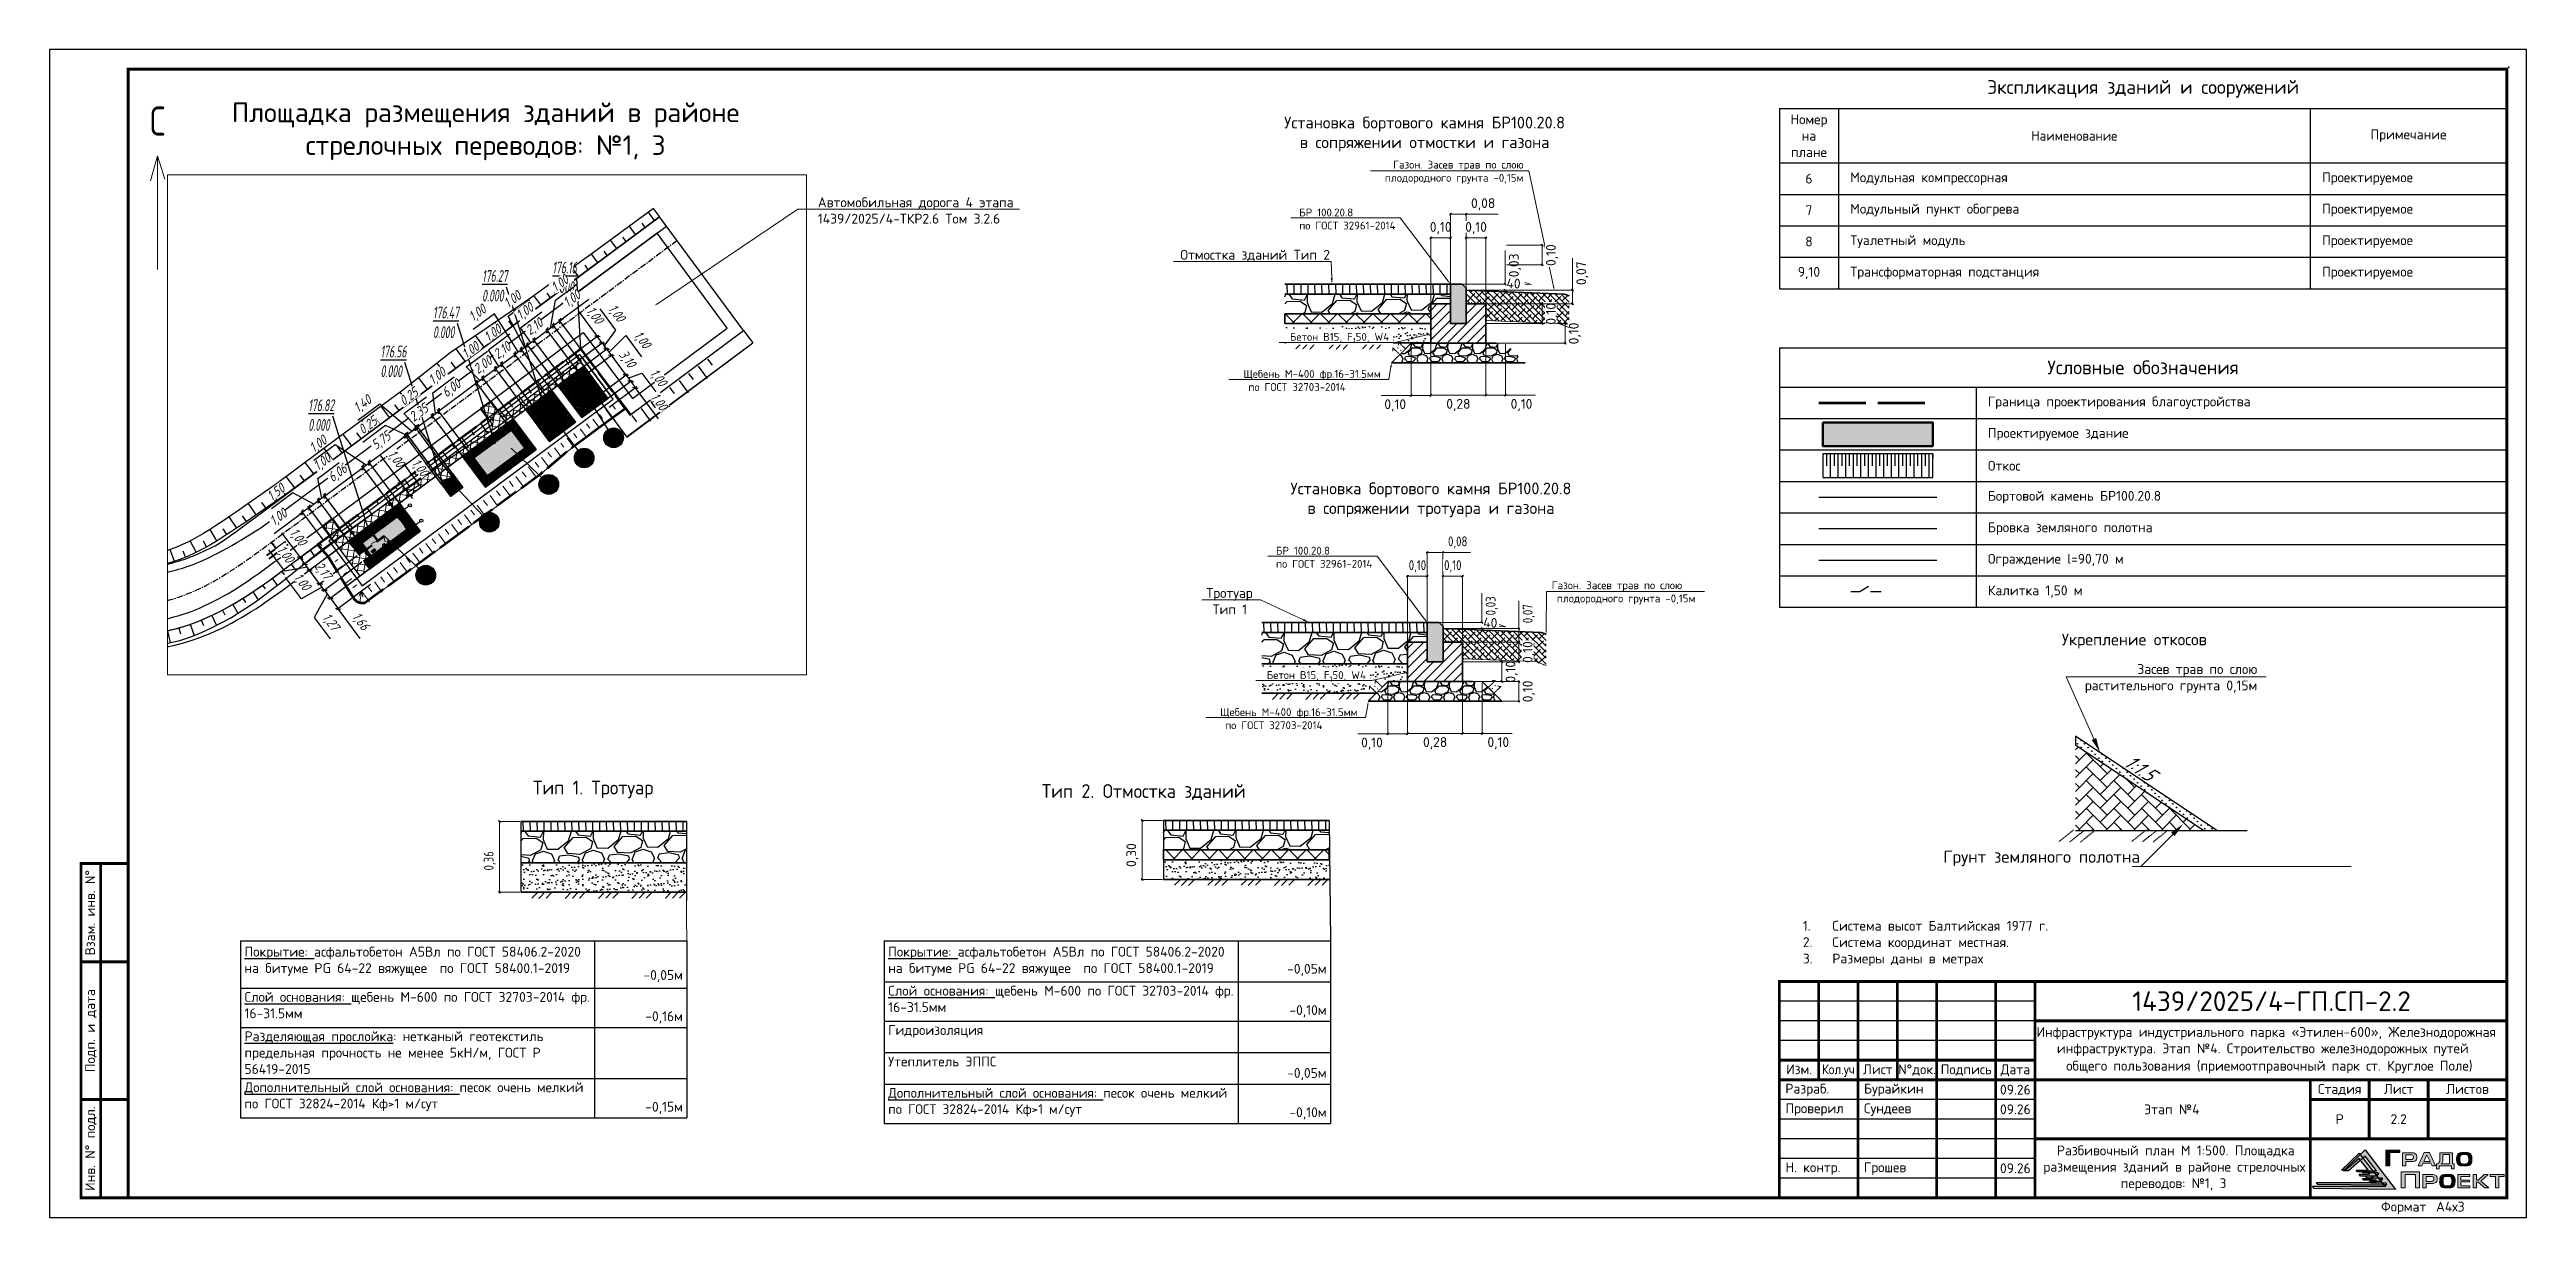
# Paper-space layout 'л.2.2_Разбив.план' of a CAD drawing. Header units: metres. Extents: x 0 to 630, y 0 to 297.
# The model-space entities are those that its viewports show. They can reach past a viewport. Long polylines and large blocks are cut down to what shows.
import ezdxf
from ezdxf import colors
from ezdxf.entities.mleader import LeaderData, LeaderLine
from ezdxf.enums import TextEntityAlignment as Align
from ezdxf.math import Vec2, Vec3

# ---------------------------------------------------------------- set-up
doc = ezdxf.new("R2010")
doc.units = ezdxf.units.M
for name, pattern in [('ACAD_ISO02W100', [15, 12, -3]), ('CENTER', [2, 1.25, -0.25, 0.25, -0.25]), ('DASHED2', [0.375, 0.25, -0.125]), ('HIDDEN', [0.375, 0.25, -0.125]), ('осевая2', [28.575, 19.05, -3.175, 3.175, -3.175])]:
    doc.linetypes.add(name, pattern=pattern)
doc.layers.add('!Вопросы_замечания', color=1, linetype='Continuous', lineweight=40, plot=False)
for name, color, linetype, lineweight in [('280_ПОР_Откосы планировки', 250, 'Continuous', 20), ('ГП_АД том 3.2.6', 250, 'Continuous', 40), ('ГП_Границы ЗУ', 1, 'Continuous', 50), ('ГП_Контур здания', 1, 'Continuous', 40), ('ГТ_ЭКСПЛИКАЦИЯ', 7, 'Continuous', 30), ('К1', 7, 'Continuous', 70), ('ПД Борт 100.20.08', 32, 'Continuous', 30), ('ПД_Проект_Штрих_Тротуар', 24, 'Continuous', 9), ('Поперечник', 7, 'Continuous', 15), ('ПП_АД_конструкция_сущ', 7, 'Continuous', 30), ('ПП_Дорога_БортовойКамень_БР100.20.8', 34, 'Continuous', 30), ('Штриховка', 7, 'Continuous', 15)]:
    doc.layers.add(name, color=color, linetype=linetype, lineweight=lineweight)
for name, color, linetype in [('_ОФОРМ_Примечания', 7, 'Continuous'), ('_Рамка-текст', 7, 'Continuous'), ('АД_конструкция', 7, 'Continuous'), ('АД_серый', 250, 'Continuous'), ('Бур_Лист', 7, 'Continuous'), ('ВС текст_2эт', 7, 'Continuous'), ('ГП_здания', 7, 'Continuous'), ('ГП_Ограждение', 7, 'ограждение2'), ('ГП_Оси зданий', 10, 'осевая2'), ('ГП_Размеры проезд', 7, 'Continuous'), ('КДО', 7, 'Continuous'), ('Нумерация листов', 7, 'Continuous'), ('Обозначения', 7, 'Continuous'), ('Откос', 7, 'Continuous'), ('ПП_Дорога_оформление_лист', 7, 'Continuous'), ('ПП_Дорога_Покрытия_Газон', 3, 'Continuous'), ('ПП_Рамка_ДинамическийФормат', 7, 'Continuous'), ('Ситуация.Проектные откосы', 94, 'Continuous'), ('ТХ-площадка', 7, 'Continuous'), ('Чиликин. ЭС КТП_1эт', 7, 'Continuous')]:
    doc.layers.add(name, color=color, linetype=linetype)
doc.layers.add('ГП_Штриховка отмостки', color=7, linetype='Continuous', true_color=0xfbfccf)
doc.layers.add('ОНХП-ГП текст', color=98, linetype='Continuous', lineweight=20, true_color=0x000800)
doc.layers.add('помощь', color=1, linetype='Continuous', plot=False)
doc.styles.add('Ck_rus', font='isocpeur.ttf', dxfattribs={"width": 0.8, "oblique": 15, "height": 2.5})
doc.styles.add('Gipronikel', font='GOST Common.ttf')
doc.styles.add('GOST-2.304_Type-B', font='arial.ttf')
doc.styles.add('ISOCPEUR', font='isocpeur.ttf')
doc.styles.add('Line_GUGK', font='', dxfattribs={"height": 1})
doc.styles.get("Standard").update_dxf_attribs({"font": 'arial.ttf'})
doc.styles.add('ГОСТ', font='')
doc.styles.add('М_ТЕКСТ', font='isocpeui.ttf', dxfattribs={"width": 0.9})
doc.styles.add('СПДС', font='isocpeur.ttf')
doc.styles.add('СПДС 1.25 курсив для М500', font='isocpeui.ttf', dxfattribs={"width": 0.6, "height": 1.25})
doc.styles.add('СПДС 2.5', font='isocpeur.ttf', dxfattribs={"width": 0.8, "height": 2.5})
doc.styles.add('СПДС Рамка 2.5', font='isocpeur.ttf', dxfattribs={"height": 2.5})
doc.styles.get('Line_GUGK').set_extended_font_data('Bm431', italic=True)
doc.styles.get('ГОСТ').set_extended_font_data('GOST type A')
doc.linetypes.add('g5_121_t', pattern='A,4,-0.4,["Т",Line_GUGK,S=1,R=0,X=0,Y=-0.5],-1.2,12', length=17.6)
doc.linetypes.add('ограждение2', pattern='A,6.35,-2.54,[132,ltypeshp.shx,S=2.54,R=0,X=-2.54,Y=0],-2.54,25.4', length=36.83)
doc.dimstyles.new('Ck_Линейный р-р', dxfattribs={"dimscale": 0, "dimtxt": 2.5, "dimasz": 1, "dimexe": 0.5, "dimexo": 0.5, "dimtad": 1, "dimzin": 1, "dimtxsty": 'Ck_rus', "dimblk": 'OBLIQUE', "dimcen": 0, "dimdle": 0.1, "dimadec": 0, "dimazin": 0, "dimtfac": 1, "dimtofl": 0, "dimtmove": 1, "dimatfit": 3, "dimfxl": 1, "dimarcsym": 0})
doc.dimstyles.new('СПДС 1.25 для М500', dxfattribs={"dimtxt": 1.25, "dimasz": 0.5, "dimexe": 0.25, "dimexo": 0.25, "dimgap": 0.15, "dimtad": 2, "dimzin": 0, "dimtxsty": 'СПДС 1.25 курсив для М500', "dimblk": 'OBLIQUE', "dimcen": 1.5, "dimdle": 0.25, "dimclrd": 256, "dimclre": 256, "dimclrt": 256, "dimaunit": 1, "dimadec": 4, "dimazin": 2, "dimtfac": 1, "dimtofl": 0, "dimtmove": 0, "dimatfit": 3, "dimfxl": 1, "dimtfill": 1, "dimtzin": 0, "dimlwd": 15, "dimlwe": 15, "dimarcsym": 0})
doc.dimstyles.new('Стрелки', dxfattribs={"dimtxt": 2.5, "dimasz": 4, "dimexe": 1, "dimexo": 1, "dimgap": 1, "dimtad": 1, "dimzin": 0, "dimdsep": 46, "dimtxsty": 'Standard', "dimcen": 0.09, "dimdle": 1, "dimadec": 0, "dimazin": 0, "dimtfac": 1, "dimtofl": 0, "dimtmove": 0, "dimatfit": 3, "dimfxl": 1, "dimtolj": 1, "dimtzin": 0, "dimlwd": 15, "dimlwe": 15, "dimarcsym": 0})

psp = doc.layouts.new('л.2.2_Разбив.план')

# ---------------------------------------------------------------- texts
at = {"layer": '_ОФОРМ_Примечания', "lineweight": 25, "style": 'Gipronikel'}
for s, p in [('Тип 1. Тротуар', (122.975, 107.571)), ('Тип 2. Отмостка зданий', (252.39, 106.685))]:
    psp.add_text(s, height=3.5, dxfattribs=at).set_placement(p)
at = {"layer": '_ОФОРМ_Примечания', "insert": (443.455, 69.667), "char_height": 2.5, "width": 185, "attachment_point": 4, "style": 'ISOCPEUR'}
psp.add_mtext('\\pi-7.5,l10,t10;1.^IСистема высот Балтийская 1977 г.\\P2.^IСистема координат местная.\\P3.^IРазмеры даны в метрах', dxfattribs=at)
at = {"layer": '_Рамка-текст', "char_height": 2.5, "width": 10, "attachment_point": 5, "line_spacing_factor": 1.1, "style": 'СПДС 2.5'}
for insert in [(500, 32.5), (500, 27.5), (500, 12.5)]:
    psp.add_mtext('{\\W1;09.26}', dxfattribs=dict(at, insert=insert))
at = {"layer": 'АД_конструкция', "color": 1, "lineweight": 30, "insert": (351.364, 186.89), "char_height": 3, "width": 75.03436, "attachment_point": 2, "style": 'ISOCPEUR'}
psp.add_mtext('{\\C7;Установка бортового камня БР100.20.8 в сопряжении тротуара и газона}', dxfattribs=at)
at = {"layer": 'ВС текст_2эт', "insert": (110.911, 276.188), "char_height": 5, "width": 141.05761, "attachment_point": 5, "style": 'ISOCPEUR'}
psp.add_mtext('Площадка размещения зданий в районе стрелочных переводов: №1, 3', dxfattribs=at)
at = {"layer": 'ОНХП-ГП текст', "ltscale": 250, "insert": (25.529, 282.539), "char_height": 7.421, "width": 67.06663, "attachment_point": 1, "rotation": 359.827068, "style": 'ГОСТ'}
psp.add_mtext('С', dxfattribs=at)
at = {"layer": 'ПП_Дорога_оформление_лист', "insert": (530.26, 148.492), "char_height": 3, "width": 190.64258, "attachment_point": 2, "style": 'ISOCPEUR'}
psp.add_mtext('{\\C7;Укрепление откосов}', dxfattribs=at)
at = {"layer": 'Штриховка', "color": 0, "linetype": 'ByBlock', "style": 'М_ТЕКСТ', "oblique": 15, "width": 0.9}
psp.add_text('1:1.5', height=3.6749, rotation=326.275604, dxfattribs=at).set_placement((527.248, 115.048))

msp = doc.modelspace()

# ---------------------------------------------------------------- blocks, each defined once
blk = doc.blocks.new('*U44')
at = {"layer": 'ГТ_ЭКСПЛИКАЦИЯ', "linetype": 'g5_121_t', "true_color": 0xffffff}
h = blk.add_hatch(color=7, dxfattribs=at)
h.dxf.hatch_style = 1
edge = h.paths.add_edge_path()
edge.add_arc((0, 0), 2.5, 0, 360)
at = {"layer": 'ГТ_ЭКСПЛИКАЦИЯ'}
blk.add_lwpolyline([(0, 0), (-10.61, 9.98)], dxfattribs=at)
blk.add_circle((0, 0), 2.5, dxfattribs=at)
at = {"layer": 'ГТ_ЭКСПЛИКАЦИЯ', "color": 18, "lineweight": 50, "true_color": 0x000000, "style": 'GOST-2.304_Type-B'}
blk.add_attdef('№', text='', height=2.5, dxfattribs=at).set_placement((0, 0), align=Align.MIDDLE_CENTER)
blk = doc.blocks.new('*U45')
at = {"layer": 'ГТ_ЭКСПЛИКАЦИЯ', "linetype": 'g5_121_t', "true_color": 0xffffff}
h = blk.add_hatch(color=7, dxfattribs=at)
h.dxf.hatch_style = 1
edge = h.paths.add_edge_path()
edge.add_arc((0, 0), 2.5, 0, 360)
at = {"layer": 'ГТ_ЭКСПЛИКАЦИЯ'}
blk.add_lwpolyline([(0, 0), (-9.17, 9.69)], dxfattribs=at)
blk.add_circle((0, 0), 2.5, dxfattribs=at)
at = {"layer": 'ГТ_ЭКСПЛИКАЦИЯ', "color": 18, "lineweight": 50, "true_color": 0x000000, "style": 'GOST-2.304_Type-B'}
blk.add_attdef('№', text='', height=2.5, dxfattribs=at).set_placement((0, 0), align=Align.MIDDLE_CENTER)
blk = doc.blocks.new('*U43')
at = {"layer": 'ГТ_ЭКСПЛИКАЦИЯ', "linetype": 'g5_121_t', "true_color": 0xffffff}
h = blk.add_hatch(color=7, dxfattribs=at)
h.dxf.hatch_style = 1
edge = h.paths.add_edge_path()
edge.add_arc((0, 0), 2.5, 0, 360)
at = {"layer": 'ГТ_ЭКСПЛИКАЦИЯ'}
blk.add_lwpolyline([(0, 0), (-9.52, 9.18)], dxfattribs=at)
blk.add_circle((0, 0), 2.5, dxfattribs=at)
at = {"layer": 'ГТ_ЭКСПЛИКАЦИЯ', "color": 18, "lineweight": 50, "true_color": 0x000000, "style": 'GOST-2.304_Type-B'}
blk.add_attdef('№', text='', height=2.5, dxfattribs=at).set_placement((0, 0), align=Align.MIDDLE_CENTER)
blk = doc.blocks.new('*U47')
at = {"layer": 'ГТ_ЭКСПЛИКАЦИЯ', "linetype": 'g5_121_t', "true_color": 0xffffff}
h = blk.add_hatch(color=7, dxfattribs=at)
h.dxf.hatch_style = 1
edge = h.paths.add_edge_path()
edge.add_arc((0, 0), 2.5, 0, 360)
at = {"layer": 'ГТ_ЭКСПЛИКАЦИЯ'}
blk.add_lwpolyline([(0, 0), (-6.82, 8.88)], dxfattribs=at)
blk.add_circle((0, 0), 2.5, dxfattribs=at)
at = {"layer": 'ГТ_ЭКСПЛИКАЦИЯ', "color": 18, "lineweight": 50, "true_color": 0x000000, "style": 'GOST-2.304_Type-B'}
blk.add_attdef('№', text='', height=2.5, dxfattribs=at).set_placement((0, 0), align=Align.MIDDLE_CENTER)
blk = doc.blocks.new('*U46')
at = {"layer": 'ГТ_ЭКСПЛИКАЦИЯ', "linetype": 'g5_121_t', "true_color": 0xffffff}
h = blk.add_hatch(color=7, dxfattribs=at)
h.dxf.hatch_style = 1
edge = h.paths.add_edge_path()
edge.add_arc((0, 0), 2.5, 0, 360)
at = {"layer": 'ГТ_ЭКСПЛИКАЦИЯ'}
blk.add_lwpolyline([(0, 0), (-6.48, 10.06)], dxfattribs=at)
blk.add_circle((0, 0), 2.5, dxfattribs=at)
at = {"layer": 'ГТ_ЭКСПЛИКАЦИЯ', "color": 18, "lineweight": 50, "true_color": 0x000000, "style": 'GOST-2.304_Type-B'}
blk.add_attdef('№', text='', height=2.5, dxfattribs=at).set_placement((0, 0), align=Align.MIDDLE_CENTER)
blk = doc.blocks.new('*T48')
at = {"layer": '_ОФОРМ_Примечания', "color": 0, "lineweight": -2, "transparency": 16777216}
for p, q in [((0, -10), (185, -10)), ((0, -10), (0, -55.83)), ((15, -10), (15, -55.83)), ((135, -10), (135, -55.83)), ((185, -10), (185, -55.83)), ((0, -23.83), (185, -23.83)), ((0, -31.83), (185, -31.83)), ((0, -39.83), (185, -39.83)), ((0, -47.83), (185, -47.83)), ((0, -55.83), (185, -55.83))]:
    blk.add_line(p, q, dxfattribs=at)
at = {"layer": '_ОФОРМ_Примечания', "transparency": 16777216, "style": 'ISOCPEUR'}
for s, insert, char_height, width, attachment_point in [('Экспликация зданий и сооружений ', (92.5, -5), 3.5, 182, 5), ('Номер на плане', (7.5, -16.92), 2.5, 12, 5), ('{\\fGOST Common|b0|i0|c204|p34;\\C256;Наименование}', (75, -16.92), 2.5, 117, 5), ('Примечание', (160, -16.92), 2.5, 47, 5), ('6', (7.5, -27.83), 2.5, 12, 5), ('Модульная компрессорная', (18, -27.83), 2.5, 114, 4), ('Проектируемое', (138, -27.83), 2.5, 44, 4), ('7', (7.5, -35.83), 2.5, 12, 5), ('Модульный пункт обогрева', (18, -35.83), 2.5, 114, 4), ('Проектируемое', (138, -35.83), 2.5, 44, 4), ('8', (7.5, -43.83), 2.5, 12, 5), ('Туалетный модуль', (18, -43.83), 2.5, 114, 4), ('Проектируемое', (138, -43.83), 2.5, 44, 4), ('9,10', (7.5, -51.83), 2.5, 12, 5), ('Трансформаторная подстанция', (18, -51.83), 2.5, 114, 4), ('Проектируемое', (138, -51.83), 2.5, 44, 4)]:
    blk.add_mtext(s, dxfattribs=dict(at, insert=insert, char_height=char_height, width=width, attachment_point=attachment_point))
blk = doc.blocks.new('*T75')
at = {"layer": '_ОФОРМ_Примечания', "color": 0, "lineweight": -2, "transparency": 16777216}
for p, q in [((0, 0), (185, 0)), ((0, 0), (0, -66)), ((185, 0), (185, -66)), ((0, -10), (185, -10)), ((50, -10), (50, -66)), ((0, -18), (185, -18)), ((0, -26), (185, -26)), ((0, -34), (185, -34)), ((0, -42), (185, -42)), ((0, -50), (185, -50)), ((0, -58), (185, -58)), ((0, -66), (185, -66))]:
    blk.add_line(p, q, dxfattribs=at)
at = {"layer": '_ОФОРМ_Примечания', "transparency": 16777216, "style": 'ISOCPEUR'}
for s, insert, char_height, width, attachment_point in [('Условные обозначения', (92.5, -5), 3.5, 182, 5), ('Граница проектирования благоустройства', (53, -14), 2.5, 129, 4), ('Проектируемое здание', (53, -22), 2.5, 129, 4), ('Откос', (53, -30), 2.5, 129, 4), ('Бортовой камень БР100.20.8', (53, -38), 2.5, 129, 4), ('Бровка земляного полотна', (53, -46), 2.5, 129, 4), ('Ограждение l=90,70 м', (53, -54), 2.5, 129, 4), ('Калитка 1,50 м', (53, -62), 2.5, 129, 4)]:
    blk.add_mtext(s, dxfattribs=dict(at, insert=insert, char_height=char_height, width=width, attachment_point=attachment_point))
blk = doc.blocks.new('*T252')
at = {"layer": 'Бур_Лист', "linetype": 'ByBlock', "lineweight": -2, "transparency": 16777216}
for p, q in [((0, 0), (113.48, 0)), ((0, 0), (0, -45)), ((90, 0), (90, -45)), ((113.48, 0), (113.48, -45)), ((0, -12), (113.48, -12)), ((0, -35), (90, -35)), ((0, -45), (90, -45))]:
    blk.add_line(p, q, dxfattribs=at)
at = {"layer": 'Бур_Лист', "color": 0, "linetype": 'ByBlock', "lineweight": -2, "transparency": 16777216}
for p, q in [((0, -22), (113.48, -22)), ((90, -35), (113.48, -35)), ((90, -45), (113.48, -45))]:
    blk.add_line(p, q, dxfattribs=at)
at = {"layer": 'Бур_Лист', "color": 0, "transparency": 16777216, "char_height": 2.5}
for s, insert, width, attachment_point, style in [('\\A1;{\\fISOCPEUR|b1|i0|c204|p34;\\L\\C256;Покрытие:\\fISOCPEUR|b0|i0|c204|p34;\\l асфальтобетон А5Вл по ГОСТ 58406.2-2020 \\A0;на битуме PG 64-22 вяжущее  по ГОСТ 58400.1-2019}', (1, -1.5), 88, 1, 'ISOCPEUR'), ('-0,05м', (112.48, -10.5), 21.4821, 9, 'СПДС'), ('\\A1;{\\fISOCPEUR|b1|i0|c204|p34;\\L\\C256;Слой основания:\\fISOCPEUR|b0|i0|c204|p34;\\l щебень М-600 по ГОСТ 32703-2014 фр. 16-31.5мм  }', (1, -13), 88, 1, 'СПДС Рамка 2.5'), ('-0,16м', (112.48, -21), 21.4821, 9, 'СПДС'), ('{\\L\\C7;Разделяющая прослойка\\l: \\C256;нетканый геотекстиль предельная прочность не менее 5кН/м, ГОСТ Р 56419-2015}', (1, -23), 88, 1, 'СПДС'), ('-0,15м', (112.48, -44), 21.4821, 9, 'СПДС')]:
    blk.add_mtext(s, dxfattribs=dict(at, insert=insert, width=width, attachment_point=attachment_point, style=style))
at = {"layer": 'Бур_Лист', "color": 0, "transparency": 16777216, "insert": (1, -36), "char_height": 2.46944, "width": 88, "attachment_point": 1}
blk.add_mtext('\\A1;{\\fISOCPEUR|b1|i0|c204|p34;\\L\\C256;Дополнительный слой основания:\\fISOCPEUR|b0|i0|c204|p34;\\l песок очень мелкий по ГОСТ 32824-2014 Кф>1 м/сут  }', dxfattribs=at)
blk = doc.blocks.new('_Oblique')
at = {"color": 0, "linetype": 'ByBlock', "lineweight": -2}
blk.add_line((-0.5, -0.5), (0.5, 0.5), dxfattribs=at)
blk = doc.blocks.new('*D253')
at = {"layer": 'Обозначения', "lineweight": 15, "transparency": 16777216}
blk.add_line((114.48, 82.46), (114.48, 100.96), dxfattribs=at)
at = {"layer": 'Обозначения', "linetype": 'Continuous', "lineweight": 15, "transparency": 16777216}
for p, q in [((119.66, 100.71), (114.23, 100.71)), ((119.66, 82.71), (114.23, 82.71))]:
    blk.add_line(p, q, dxfattribs=at)
at = {"layer": 'Обозначения', "lineweight": 15, "transparency": 16777216, "xscale": 0.5, "yscale": 0.5, "zscale": 0.5}
for p, rotation in [((114.48, 100.71), 90), ((114.48, 82.71), 270)]:
    blk.add_blockref('_Oblique', p, dxfattribs=dict(at, rotation=rotation))
at = {"layer": 'Обозначения', "transparency": 16777216, "insert": (111.98, 90.69), "char_height": 2.5, "attachment_point": 5, "rotation": 90, "style": 'СПДС 2.5', "bg_fill": 3, "box_fill_scale": 1.1, "bg_fill_color": 9, "bg_fill_true_color": 13158600, "bg_fill_transparency": 0}
blk.add_mtext('0,36', dxfattribs=at)
blk = doc.blocks.new('*U8')
at = {"layer": 'ПП_Рамка_ДинамическийФормат', "linetype": 'Continuous', "lineweight": 30, "true_color": 0x0c6001}
h = blk.add_hatch(color=88, dxfattribs=at)
h.dxf.hatch_style = 1
h.paths.add_polyline_path([(583.4, 11.89), (588.95, 17.21), (596.72, 7.1), (575.95, 7.34), (575.59, 7.93), (594.24, 7.93), (593.87, 8.41), (594.5, 8.41), (594.28, 8.69), (590.46, 8.69), (590.04, 9.24), (593.23, 9.24), (592.86, 9.72), (593.49, 9.73), (593.27, 10), (589.47, 10), (589.04, 10.56), (592.22, 10.56), (591.86, 11.03), (592.48, 11.04), (592.26, 11.33), (588.45, 11.32), (588.02, 11.87), (591.84, 11.88), (588.98, 15.58), (584.72, 11.89)])
at = {"layer": 'ПП_Рамка_ДинамическийФормат', "linetype": 'Continuous', "lineweight": 30, "true_color": 0x033c8c}
h = blk.add_hatch(color=156, dxfattribs=at)
h.dxf.hatch_style = 1
h.paths.add_polyline_path([(582.93, 12.05), (587.41, 16.35), (593.69, 8.19), (576.92, 8.38), (576.62, 8.85), (591.68, 8.85), (591.39, 9.24), (591.89, 9.24), (591.72, 9.47), (588.63, 9.47), (588.29, 9.91), (590.87, 9.91), (590.57, 10.3), (591.08, 10.3), (590.9, 10.53), (587.83, 10.53), (587.48, 10.98), (590.05, 10.98), (589.76, 11.36), (590.26, 11.36), (590.08, 11.6), (587.01, 11.59), (586.66, 12.04), (589.74, 12.04), (587.44, 15.03), (584, 12.05)])
at = {"layer": 'ПП_Рамка_ДинамическийФормат', "linetype": 'Continuous', "lineweight": 0, "true_color": 0x033c8c}
h = blk.add_hatch(color=156, dxfattribs=at)
h.dxf.hatch_style = 1
h.paths.add_polyline_path([(594.23, 13.1), (595.23, 13.1), (595.23, 16.53), (597.8, 16.53), (597.8, 17.14), (594.23, 17.14)])
h = blk.add_hatch(color=156, dxfattribs=at)
h.dxf.hatch_style = 1
h.paths.add_polyline_path([(601.81, 16.19, 0.129761), (600.77, 16.46), (598.48, 16.46), (598.48, 13.1), (599.33, 13.1), (599.33, 14.21), (600.8, 14.21, 0.148195), (601.76, 14.43, 0.229809), (602.12, 15.01), (602.12, 15.6, 0.271278)])
h.paths.add_polyline_path([(599.32, 15.95), (600.58, 15.95, -0.094959), (600.98, 15.88, -0.198887), (601.19, 15.68, -0.099141), (601.26, 15.31, -0.182798), (601.11, 14.9, -0.188884), (600.82, 14.74, -0.015492), (600.55, 14.72), (599.32, 14.72)], flags=16)
h.paths.add_polyline_path([(605.32, 16.48), (604.01, 16.48), (602.49, 13.1), (603.39, 13.1), (603.65, 13.79), (605.68, 13.79), (605.99, 13.1), (606.83, 13.1)])
h.paths.add_polyline_path([(604.67, 15.96), (605.5, 14.23), (603.87, 14.23)], flags=16)
h.paths.add_polyline_path([(611.21, 16.47), (607.94, 16.47), (607.94, 14.64, -0.224), (607.59, 13.73), (607.48, 13.62), (607.13, 13.62), (607.13, 12.35), (607.83, 12.35), (607.83, 13.1), (610.91, 13.1), (610.91, 12.36), (611.64, 12.36), (611.64, 13.62), (611.21, 13.62)])
h.paths.add_polyline_path([(608.73, 15.97), (610.42, 15.97), (610.42, 13.6), (608.33, 13.6), (608.34, 13.66), (608.41, 13.69), (608.48, 13.76, 0.193412), (608.73, 14.4)], flags=16)
h.paths.add_polyline_path([(602.77, 11.58), (598.11, 11.58), (598.11, 7.56), (599.13, 7.56), (599.13, 10.93), (601.75, 10.93), (601.75, 7.56), (602.77, 7.56)])
h.paths.add_polyline_path([(607.29, 9.47), (607.29, 10.05, 0.311605), (607.01, 10.64, 0.129761), (605.97, 10.91), (603.68, 10.91), (603.68, 7.56), (604.53, 7.56), (604.53, 8.66), (606, 8.66, 0.148195), (606.96, 8.89, 0.267677)])
h.paths.add_polyline_path([(604.53, 10.41), (605.78, 10.41, -0.094959), (606.19, 10.33, -0.198887), (606.4, 10.13, -0.099141), (606.47, 9.76, -0.182798), (606.32, 9.35, -0.188884), (606.03, 9.2, -0.015492), (605.76, 9.18), (604.53, 9.18)], flags=16)
h.paths.add_polyline_path([(615.51, 9.48), (613.33, 9.48), (613.33, 10.41), (615.61, 10.41), (615.61, 10.91), (612.53, 10.91), (612.53, 7.56), (615.61, 7.56), (615.61, 8.01), (613.33, 8.01), (613.33, 9.04), (615.51, 9.04)])
h.paths.add_polyline_path([(617.25, 10.91), (616.45, 10.91), (616.45, 7.56), (617.25, 7.56), (617.25, 9), (617.73, 9), (619.41, 7.56), (620.42, 7.56), (618.4, 9.26), (620.26, 10.91), (619.28, 10.91), (617.72, 9.5), (617.25, 9.5)])
h.paths.add_polyline_path([(622.96, 10.4), (624.32, 10.4), (624.32, 10.91), (620.79, 10.91), (620.79, 10.4), (622.15, 10.4), (622.15, 7.56), (622.96, 7.56)])
h = blk.add_hatch(color=156, dxfattribs=at)
h.dxf.hatch_style = 1
edge = h.paths.add_edge_path()
edge.add_spline(control_points=[(614.18, 13.1), (614.31, 13.1), (614.55, 13.1), (614.88, 13.12), (615.17, 13.17), (615.43, 13.26), (615.66, 13.35), (615.86, 13.54), (616.04, 13.82), (616.16, 14.32), (616.15, 14.7), (616.14, 14.94), (616.14, 15.1), (616.14, 15.39), (616.04, 15.79), (615.86, 16.07), (615.66, 16.26), (615.43, 16.36), (615.17, 16.45), (614.88, 16.5), (614.55, 16.51), (614.31, 16.51), (614.18, 16.51), (614.05, 16.51), (613.82, 16.51), (613.49, 16.5), (613.2, 16.45), (612.94, 16.36), (612.71, 16.26), (612.51, 16.07), (612.33, 15.79), (612.23, 15.39), (612.23, 15.1), (612.23, 14.94), (612.22, 14.7), (612.21, 14.32), (612.33, 13.82), (612.51, 13.54), (612.71, 13.35), (612.94, 13.26), (613.2, 13.17), (613.49, 13.12), (613.82, 13.1), (614.05, 13.1), (614.18, 13.1)], knot_values=[0, 0, 0, 0, 0.392432, 0.709081, 0.998708, 1.278127, 1.53821, 1.728059, 2.110629, 2.5013, 3.242256, 3.242256, 3.242256, 3.711066, 4.101736, 4.484307, 4.674156, 4.934238, 5.213657, 5.503284, 5.819934, 6.212366, 6.212366, 6.212366, 6.590896, 6.907546, 7.197173, 7.476592, 7.736674, 7.926524, 8.309094, 8.699764, 9.168574, 9.168574, 9.168574, 9.90953, 10.300201, 10.682771, 10.87262, 11.132703, 11.412122, 11.701749, 12.018398, 12.396929, 12.396929, 12.396929, 12.396929], degree=3, periodic=0)
edge = h.paths.add_edge_path(flags=16)
edge.add_spline(control_points=[(613.07, 14.94), (613.07, 14.88), (613.07, 14.8), (613.07, 14.81), (613.07, 14.69), (613.06, 14.48), (613.1, 14.21), (613.14, 14), (613.23, 13.87), (613.29, 13.75), (613.41, 13.68), (613.54, 13.61), (613.7, 13.6), (613.89, 13.59), (614.04, 13.58), (614.15, 13.58), (614.18, 13.58), (614.22, 13.58), (614.32, 13.58), (614.48, 13.59), (614.66, 13.6), (614.83, 13.61), (614.96, 13.68), (615.07, 13.74), (615.14, 13.87), (615.22, 13.99), (615.27, 14.2), (615.31, 14.47), (615.3, 14.69), (615.3, 14.81), (615.3, 14.93), (615.31, 15.14), (615.27, 15.41), (615.23, 15.62), (615.14, 15.75), (615.07, 15.87), (614.96, 15.93), (614.83, 16), (614.66, 16.01), (614.48, 16.02), (614.32, 16.03), (614.22, 16.03), (614.19, 16.03), (614.15, 16.03), (614.05, 16.03), (613.89, 16.02), (613.71, 16.01), (613.54, 16), (613.41, 15.93), (613.3, 15.87), (613.23, 15.75), (613.15, 15.62), (613.1, 15.41), (613.06, 15.14), (613.07, 15), (613.07, 14.94)], knot_values=[0, 0, 0, 0, 1, 2, 3, 4, 5, 6, 7, 8, 9, 10, 11, 12, 13, 14, 15, 16, 17, 18, 19, 20, 21, 22, 23, 24, 25, 26, 27, 28, 29, 30, 31, 32, 33, 34, 35, 36, 37, 38, 39, 40, 41, 42, 43, 44, 45, 46, 47, 48, 49, 50, 51, 52, 53, 53, 53, 53], degree=3, periodic=0)
h = blk.add_hatch(color=156, dxfattribs=at)
h.dxf.hatch_style = 1
edge = h.paths.add_edge_path()
edge.add_spline(control_points=[(609.88, 7.56), (610.01, 7.56), (610.25, 7.56), (610.58, 7.56), (610.87, 7.58), (611.14, 7.67), (611.36, 7.76), (611.57, 7.96), (611.74, 8.23), (611.86, 8.73), (611.85, 9.11), (611.85, 9.36), (611.85, 9.51), (611.85, 9.8), (611.74, 10.21), (611.57, 10.48), (611.36, 10.68), (611.14, 10.77), (610.87, 10.86), (610.58, 10.91), (610.25, 10.91), (610.01, 10.91), (609.88, 10.91), (609.76, 10.91), (609.52, 10.91), (609.2, 10.91), (608.9, 10.86), (608.64, 10.77), (608.41, 10.68), (608.21, 10.48), (608.04, 10.21), (607.93, 9.8), (607.93, 9.51), (607.93, 9.36), (607.92, 9.11), (607.91, 8.73), (608.04, 8.23), (608.21, 7.96), (608.41, 7.76), (608.64, 7.67), (608.9, 7.58), (609.2, 7.56), (609.52, 7.56), (609.76, 7.56), (609.88, 7.56)], knot_values=[0, 0, 0, 0, 0.392432, 0.709081, 0.998708, 1.278127, 1.53821, 1.728059, 2.110629, 2.5013, 3.242256, 3.242256, 3.242256, 3.711066, 4.101736, 4.484307, 4.674156, 4.934238, 5.213657, 5.503284, 5.819934, 6.212366, 6.212366, 6.212366, 6.590896, 6.907546, 7.197173, 7.476592, 7.736674, 7.926524, 8.309094, 8.699764, 9.168574, 9.168574, 9.168574, 9.90953, 10.300201, 10.682771, 10.87262, 11.132703, 11.412122, 11.701749, 12.018398, 12.396929, 12.396929, 12.396929, 12.396929], degree=3, periodic=0)
edge = h.paths.add_edge_path(flags=16)
edge.add_spline(control_points=[(608.77, 9.35), (608.78, 9.3), (608.78, 9.22), (608.78, 9.22), (608.77, 9.11), (608.77, 8.89), (608.81, 8.62), (608.85, 8.41), (608.93, 8.28), (609, 8.16), (609.11, 8.1), (609.24, 8.03), (609.41, 8.02), (609.59, 8), (609.75, 8), (609.85, 8), (609.89, 8), (609.92, 8), (610.03, 8), (610.19, 8), (610.37, 8.01), (610.53, 8.02), (610.66, 8.09), (610.78, 8.16), (610.85, 8.28), (610.93, 8.4), (610.97, 8.61), (611.01, 8.88), (611.01, 9.1), (611, 9.22), (611.01, 9.34), (611.01, 9.55), (610.97, 9.82), (610.93, 10.03), (610.85, 10.16), (610.78, 10.28), (610.67, 10.34), (610.53, 10.42), (610.37, 10.42), (610.19, 10.44), (610.03, 10.44), (609.93, 10.44), (609.89, 10.44), (609.85, 10.44), (609.75, 10.44), (609.59, 10.44), (609.41, 10.42), (609.25, 10.41), (609.11, 10.34), (609, 10.28), (608.93, 10.16), (608.85, 10.03), (608.81, 9.82), (608.77, 9.55), (608.77, 9.41), (608.77, 9.35)], knot_values=[0, 0, 0, 0, 1, 2, 3, 4, 5, 6, 7, 8, 9, 10, 11, 12, 13, 14, 15, 16, 17, 18, 19, 20, 21, 22, 23, 24, 25, 26, 27, 28, 29, 30, 31, 32, 33, 34, 35, 36, 37, 38, 39, 40, 41, 42, 43, 44, 45, 46, 47, 48, 49, 50, 51, 52, 53, 53, 53, 53], degree=3, periodic=0)
at = {"layer": 'ПП_Рамка_ДинамическийФормат'}
blk.add_lwpolyline([(0, 0), (630, 0), (630, 297), (0, 297)], close=True, dxfattribs=at)
at = {"layer": 'ПП_Рамка_ДинамическийФормат', "const_width": 0.7}
for points in [[(20, 5), (625, 5), (625, 292), (20, 292)], [(8, 5), (20, 5), (20, 90), (8, 90)], [(440, 60), (440, 5), (625, 5), (625, 60)]]:
    blk.add_lwpolyline(points, close=True, dxfattribs=at)
for points in [[(13, 5), (13, 90)], [(20, 65), (8, 65)], [(450, 60), (450, 35)], [(460, 60), (460, 5)], [(470, 60), (470, 35)], [(480, 60), (480, 5)], [(495, 60), (495, 5)], [(505, 60), (505, 5)], [(505, 50), (625, 50)], [(505, 40), (440, 40)], [(505, 35), (440, 35)], [(505, 35), (625, 35)], [(575, 35), (575, 5)], [(590, 35), (590, 20)], [(605, 35), (605, 20)], [(20, 30), (8, 30)], [(625, 30), (575, 30)], [(505, 20), (625, 20)]]:
    blk.add_lwpolyline(points, dxfattribs=at)
at = {"layer": 'ПП_Рамка_ДинамическийФормат'}
for points in [[(505, 55), (440, 55)], [(505, 50), (440, 50)], [(505, 45), (440, 45)], [(505, 30), (440, 30)], [(505, 25), (440, 25)], [(505, 20), (440, 20)], [(505, 15), (440, 15)], [(505, 10), (440, 10)]]:
    blk.add_lwpolyline(points, dxfattribs=at)
at = {"layer": 'ПП_Рамка_ДинамическийФормат', "color": 88, "linetype": 'Continuous', "lineweight": 30, "true_color": 0x0c6001}
blk.add_lwpolyline([(583.4, 11.89), (588.95, 17.21), (596.72, 7.1), (575.95, 7.34), (575.59, 7.93), (594.24, 7.93), (593.87, 8.41), (594.5, 8.41), (594.28, 8.69), (590.46, 8.69), (590.04, 9.24), (593.23, 9.24), (592.86, 9.72), (593.49, 9.73), (593.27, 10), (589.47, 10), (589.04, 10.56), (592.22, 10.56), (591.86, 11.03), (592.48, 11.04), (592.26, 11.33), (588.45, 11.32), (588.02, 11.87), (591.84, 11.88), (588.98, 15.58), (584.72, 11.89)], close=True, dxfattribs=at)
at = {"layer": 'ПП_Рамка_ДинамическийФормат', "color": 7, "linetype": 'Continuous', "lineweight": 30, "true_color": 0xffffff}
blk.add_lwpolyline([(582.93, 12.05), (587.41, 16.35), (593.69, 8.19), (576.92, 8.38), (576.62, 8.85), (591.68, 8.85), (591.39, 9.24), (591.89, 9.24), (591.72, 9.47), (588.63, 9.47), (588.29, 9.91), (590.87, 9.91), (590.57, 10.3), (591.08, 10.3), (590.9, 10.53), (587.83, 10.53), (587.48, 10.98), (590.05, 10.98), (589.76, 11.36), (590.26, 11.36), (590.08, 11.6), (587.01, 11.59), (586.66, 12.04), (589.74, 12.04), (587.44, 15.03), (584, 12.05)], close=True, dxfattribs=at)
at = {"layer": 'ПП_Рамка_ДинамическийФормат', "color": 156, "linetype": 'Continuous', "lineweight": 0, "true_color": 0x033c8c}
blk.add_lwpolyline([(594.23, 13.1), (594.23, 17.14), (597.8, 17.14), (597.8, 16.53), (595.23, 16.53), (595.23, 13.1), (594.23, 13.1)], dxfattribs=at)
for points in [[(598.48, 13.1), (598.48, 16.46), (600.77, 16.46, -0.129761), (601.81, 16.19, -0.271278), (602.12, 15.6), (602.12, 15.01, -0.229809), (601.76, 14.43, -0.148195), (600.8, 14.21), (599.33, 14.21), (599.33, 13.1), (598.48, 13.1)], [(607.94, 16.47), (611.21, 16.47), (611.21, 13.62), (611.64, 13.62), (611.64, 12.36), (610.91, 12.36), (610.91, 13.1), (607.83, 13.1), (607.83, 12.35), (607.13, 12.35), (607.13, 13.62), (607.48, 13.62), (607.59, 13.73, 0.224), (607.94, 14.64), (607.94, 16.47)], [(603.68, 7.56), (603.68, 10.91), (605.97, 10.91, -0.129761), (607.01, 10.64, -0.311605), (607.29, 10.05), (607.29, 9.47, -0.267677), (606.96, 8.89, -0.148195), (606, 8.66), (604.53, 8.66), (604.53, 7.56), (603.68, 7.56)]]:
    blk.add_lwpolyline(points, format="xyb", dxfattribs=at)
for points in [[(599.32, 15.95), (600.58, 15.95, -0.094959), (600.98, 15.88, -0.198887), (601.19, 15.68, -0.099141), (601.26, 15.31, -0.182798), (601.11, 14.9, -0.188884), (600.82, 14.74, -0.015492), (600.55, 14.72), (599.32, 14.72), (599.32, 15.95)], [(608.73, 15.97), (610.42, 15.97), (610.42, 13.6), (608.33, 13.6), (608.34, 13.66), (608.41, 13.69), (608.48, 13.76, 0.193412), (608.73, 14.4), (608.73, 15.97)], [(604.53, 10.41), (605.78, 10.41, -0.094959), (606.19, 10.33, -0.198887), (606.4, 10.13, -0.099141), (606.47, 9.76, -0.182798), (606.32, 9.35, -0.188884), (606.03, 9.2, -0.015492), (605.76, 9.18), (604.53, 9.18), (604.53, 10.41)]]:
    blk.add_lwpolyline(points, format="xyb", close=True, dxfattribs=at)
for points in [[(602.49, 13.1), (604.01, 16.48), (605.32, 16.48), (606.83, 13.1), (605.99, 13.1), (605.68, 13.79), (603.65, 13.79), (603.39, 13.1)], [(603.87, 14.23), (605.5, 14.23), (604.67, 15.96), (603.87, 14.23)], [(602.77, 7.56), (602.77, 11.58), (598.11, 11.58), (598.11, 7.56), (599.13, 7.56), (599.13, 10.93), (601.75, 10.93), (601.75, 7.56)], [(612.53, 10.91), (612.53, 7.56), (615.61, 7.56), (615.61, 8.01), (613.33, 8.01), (613.33, 9.04), (615.51, 9.04), (615.51, 9.48), (613.33, 9.48), (613.33, 10.41), (615.61, 10.41), (615.61, 10.91)], [(616.45, 10.91), (617.25, 10.91), (617.25, 9.5), (617.72, 9.5), (619.28, 10.91), (620.26, 10.91), (618.4, 9.26), (620.42, 7.56), (619.41, 7.56), (617.73, 9), (617.25, 9), (617.25, 7.56), (616.45, 7.56)], [(622.15, 7.56), (622.15, 10.4), (620.79, 10.4), (620.79, 10.91), (624.32, 10.91), (624.32, 10.4), (622.96, 10.4), (622.96, 7.56)]]:
    blk.add_lwpolyline(points, close=True, dxfattribs=at)
for points in [[(614.18, 13.1), (614.31, 13.1), (614.55, 13.1), (614.88, 13.12), (615.17, 13.17), (615.43, 13.26), (615.66, 13.35), (615.86, 13.54), (616.04, 13.82), (616.16, 14.32), (616.15, 14.7), (616.14, 14.94), (616.14, 15.1), (616.14, 15.39), (616.04, 15.79), (615.86, 16.07), (615.66, 16.26), (615.43, 16.36), (615.17, 16.45), (614.88, 16.5), (614.55, 16.51), (614.31, 16.51), (614.18, 16.51), (614.05, 16.51), (613.82, 16.51), (613.49, 16.5), (613.2, 16.45), (612.94, 16.36), (612.71, 16.26), (612.51, 16.07), (612.33, 15.79), (612.23, 15.39), (612.23, 15.1), (612.23, 14.94), (612.22, 14.7), (612.21, 14.32), (612.33, 13.82), (612.51, 13.54), (612.71, 13.35), (612.94, 13.26), (613.2, 13.17), (613.49, 13.12), (613.82, 13.1), (614.05, 13.1), (614.18, 13.1)], [(609.88, 7.56), (610.01, 7.56), (610.25, 7.56), (610.58, 7.56), (610.87, 7.58), (611.14, 7.67), (611.36, 7.76), (611.57, 7.96), (611.74, 8.23), (611.86, 8.73), (611.85, 9.11), (611.85, 9.36), (611.85, 9.51), (611.85, 9.8), (611.74, 10.21), (611.57, 10.48), (611.36, 10.68), (611.14, 10.77), (610.87, 10.86), (610.58, 10.91), (610.25, 10.91), (610.01, 10.91), (609.88, 10.91), (609.76, 10.91), (609.52, 10.91), (609.2, 10.91), (608.9, 10.86), (608.64, 10.77), (608.41, 10.68), (608.21, 10.48), (608.04, 10.21), (607.93, 9.8), (607.93, 9.51), (607.93, 9.36), (607.92, 9.11), (607.91, 8.73), (608.04, 8.23), (608.21, 7.96), (608.41, 7.76), (608.64, 7.67), (608.9, 7.58), (609.2, 7.56), (609.52, 7.56), (609.76, 7.56), (609.88, 7.56)]]:
    blk.add_open_spline(points, degree=3, knots=[0, 0, 0, 0, 0.392432, 0.709081, 0.998708, 1.278127, 1.53821, 1.728059, 2.110629, 2.5013, 3.242256, 3.242256, 3.242256, 3.711066, 4.101736, 4.484307, 4.674156, 4.934238, 5.213657, 5.503284, 5.819934, 6.212366, 6.212366, 6.212366, 6.590896, 6.907546, 7.197173, 7.476592, 7.736674, 7.926524, 8.309094, 8.699764, 9.168574, 9.168574, 9.168574, 9.90953, 10.300201, 10.682771, 10.87262, 11.132703, 11.412122, 11.701749, 12.018398, 12.396929, 12.396929, 12.396929, 12.396929], dxfattribs=at)
for points in [[(613.07, 14.94), (613.07, 14.88), (613.07, 14.8), (613.07, 14.81), (613.07, 14.69), (613.06, 14.48), (613.1, 14.21), (613.14, 14), (613.23, 13.87), (613.29, 13.75), (613.41, 13.68), (613.54, 13.61), (613.7, 13.6), (613.89, 13.59), (614.04, 13.58), (614.15, 13.58), (614.18, 13.58), (614.22, 13.58), (614.32, 13.58), (614.48, 13.59), (614.66, 13.6), (614.83, 13.61), (614.96, 13.68), (615.07, 13.74), (615.14, 13.87), (615.22, 13.99), (615.27, 14.2), (615.31, 14.47), (615.3, 14.69), (615.3, 14.81), (615.3, 14.93), (615.31, 15.14), (615.27, 15.41), (615.23, 15.62), (615.14, 15.75), (615.07, 15.87), (614.96, 15.93), (614.83, 16), (614.66, 16.01), (614.48, 16.02), (614.32, 16.03), (614.22, 16.03), (614.19, 16.03), (614.15, 16.03), (614.05, 16.03), (613.89, 16.02), (613.71, 16.01), (613.54, 16), (613.41, 15.93), (613.3, 15.87), (613.23, 15.75), (613.15, 15.62), (613.1, 15.41), (613.06, 15.14), (613.07, 15), (613.07, 14.94)], [(608.77, 9.35), (608.78, 9.3), (608.78, 9.22), (608.78, 9.22), (608.77, 9.11), (608.77, 8.89), (608.81, 8.62), (608.85, 8.41), (608.93, 8.28), (609, 8.16), (609.11, 8.1), (609.24, 8.03), (609.41, 8.02), (609.59, 8), (609.75, 8), (609.85, 8), (609.89, 8), (609.92, 8), (610.03, 8), (610.19, 8), (610.37, 8.01), (610.53, 8.02), (610.66, 8.09), (610.78, 8.16), (610.85, 8.28), (610.93, 8.4), (610.97, 8.61), (611.01, 8.88), (611.01, 9.1), (611, 9.22), (611.01, 9.34), (611.01, 9.55), (610.97, 9.82), (610.93, 10.03), (610.85, 10.16), (610.78, 10.28), (610.67, 10.34), (610.53, 10.42), (610.37, 10.42), (610.19, 10.44), (610.03, 10.44), (609.93, 10.44), (609.89, 10.44), (609.85, 10.44), (609.75, 10.44), (609.59, 10.44), (609.41, 10.42), (609.25, 10.41), (609.11, 10.34), (609, 10.28), (608.93, 10.16), (608.85, 10.03), (608.81, 9.82), (608.77, 9.55), (608.77, 9.41), (608.77, 9.35)]]:
    blk.add_open_spline(points, degree=3, dxfattribs=at)
at = {"layer": 'ПП_Рамка_ДинамическийФормат'}
blk.add_point((625.5, 292.5), dxfattribs=at)
at = {"layer": 'ПП_Рамка_ДинамическийФормат', "style": 'ISOCPEUR'}
for s, p in [('Взам. инв. N%%D', (12.33, 77.5)), ('Подп. и дата', (12.33, 47.5)), ('Инв. N%%D подл.', (12.33, 17.5))]:
    blk.add_text(s, height=2.5, rotation=90, dxfattribs=at).set_placement(p, align=Align.BOTTOM_CENTER)
at = {"layer": 'ПП_Рамка_ДинамическийФормат', "style": 'СПДС'}
for s, p in [('Изм.', (445, 35.67)), ('Лист', (465, 35.67)), ('N%%Dдок.', (475, 35.67)), ('Подпись', (487.5, 35.67)), ('Дата', (500, 35.67)), ('Стадия', (582.5, 30.67)), ('Лист', (597.5, 30.67)), ('Листов', (615, 30.67))]:
    blk.add_text(s, height=2.5, dxfattribs=at).set_placement(p, align=Align.BOTTOM_CENTER)
at = {"layer": 'ПП_Рамка_ДинамическийФормат', "style": 'СПДС', "width": 0.9}
blk.add_text('Кол.уч', height=2.5, dxfattribs=at).set_placement((455, 35.67), align=Align.BOTTOM_CENTER)
at = {"layer": 'ПП_Рамка_ДинамическийФормат', "style": 'ISOCPEUR'}
blk.add_text('Формат', height=2.5, dxfattribs=at).set_placement((593, 1.5))
at = {"layer": 'ПП_Рамка_ДинамическийФормат', "style": 'СПДС', "flags": 4}
for tag, height, p in [('ШИФР', 5, (565, 55)), ('ОБЪЕКТ', 2.5, (565, 42.5)), ('ПОДОБЪЕКТ', 2.5, (540, 27.5)), ('СТАДИЯ', 2.5, (582.5, 25)), ('ЛИСТ', 2.5, (597.5, 25)), ('ЛИСТОВ', 2.5, (615, 25)), ('ЧЕРТЕЖ', 2.5, (540, 12.5))]:
    blk.add_attdef(tag, text='', height=height, dxfattribs=at).set_placement(p, align=Align.MIDDLE_CENTER)
at = {"layer": 'ПП_Рамка_ДинамическийФормат', "style": 'СПДС'}
for tag, p, flags in [('СПЕЦ_1', (441.5, 31.5), 12), ('ФАМИЛИЯ_1', (461.5, 31.5), 4), ('СПЕЦ_2', (441.5, 26.5), 12), ('ФАМИЛИЯ_2', (461.5, 26.5), 4), ('СПЕЦ_3', (441.5, 21.5), 12), ('СПЕЦ_4', (441.5, 16.5), 12), ('ФАМИЛИЯ_3', (461.5, 21.5), 4), ('ФАМИЛИЯ_4', (461.5, 16.5), 4), ('СПЕЦ_5', (441.5, 11.5), 12), ('ФАМИЛИЯ_5', (461.5, 11.5), 4), ('СПЕЦ_6', (441.5, 6.5), 12), ('ФАМИЛИЯ_6', (461.5, 6.5), 4)]:
    blk.add_attdef(tag, p, '', height=2.5, dxfattribs=dict(at, flags=flags))
blk.add_attdef('ФОРМАТ', (607, 1.5), '', height=2.5, dxfattribs=at)
blk = doc.blocks.new('*T254')
at = {"layer": 'Бур_Лист', "linetype": 'ByBlock', "lineweight": -2, "transparency": 16777216}
for p, q in [((0, 0), (113.48, 0)), ((0, 0), (0, -46.42)), ((90, 0), (90, -36.42)), ((113.48, 0), (113.48, -46.42)), ((0, -10.42), (113.48, -10.42)), ((0, -20.42), (90, -20.42)), ((0, -28.42), (90, -28.42)), ((0, -36.42), (90, -36.42)), ((0, -46.42), (90, -46.42))]:
    blk.add_line(p, q, dxfattribs=at)
at = {"layer": 'Бур_Лист', "color": 0, "linetype": 'ByBlock', "lineweight": -2, "transparency": 16777216}
for p, q in [((90, -20.42), (113.48, -20.42)), ((90, -28.42), (113.48, -28.42)), ((90, -36.42), (113.48, -36.42)), ((90, -36.42), (90, -46.42)), ((90, -46.42), (113.48, -46.42))]:
    blk.add_line(p, q, dxfattribs=at)
at = {"layer": 'Бур_Лист', "color": 0, "transparency": 16777216, "style": 'ISOCPEUR'}
for s, insert, char_height, width, attachment_point in [('\\A1;{\\fISOCPEUR|b1|i0|c204|p34;\\L\\C256;Покрытие:\\fISOCPEUR|b0|i0|c204|p34;\\l асфальтобетон А5Вл по ГОСТ 58406.2-2020 \\A0;на битуме PG 64-22 вяжущее  по ГОСТ 58400.1-2019}', (1, -1.5), 2.5, 88, 1), ('-0,05м', (112.48, -8.92), 2.5, 21.4821, 9), ('\\A1;{\\fISOCPEUR|b1|i0|c204|p34;\\L\\C256;Слой основания:\\fISOCPEUR|b0|i0|c204|p34;\\l щебень М-600 по ГОСТ 32703-2014 фр. 16-31.5мм  }', (1, -11.42), 2.5, 88, 1), ('-0,10м', (112.48, -19.42), 2.5, 21.4821, 9), ('Гидроизоляция', (1, -21.42), 2.5, 88, 1), ('Утеплитель ЭППС ', (1, -29.42), 2.5, 88, 1), ('\\A1;{\\fISOCPEUR|b1|i0|c204|p34;\\L\\C256;Дополнительный слой основания:\\fISOCPEUR|b0|i0|c204|p34;\\l песок очень мелкий по ГОСТ 32824-2014 Кф>1 м/сут  }', (1, -37.42), 2.46944, 88, 1), ('-0,05м', (112.48, -35.42), 2.5, 21.4821, 9), ('-0,10м', (112.48, -45.42), 2.5, 21.4821, 9)]:
    blk.add_mtext(s, dxfattribs=dict(at, insert=insert, char_height=char_height, width=width, attachment_point=attachment_point))
blk = doc.blocks.new('*D255')
at = {"layer": 'Обозначения', "linetype": 'Continuous', "lineweight": 15, "transparency": 16777216}
for p, q in [((283.11, 100.96), (277.68, 100.96)), ((283.11, 85.96), (277.68, 85.96))]:
    blk.add_line(p, q, dxfattribs=at)
at = {"layer": 'Обозначения', "lineweight": 15, "transparency": 16777216}
blk.add_line((277.93, 85.71), (277.93, 101.21), dxfattribs=at)
at = {"layer": 'Обозначения', "lineweight": 15, "transparency": 16777216, "xscale": 0.5, "yscale": 0.5, "zscale": 0.5}
for p, rotation in [((277.93, 100.96), 90), ((277.93, 85.96), 270)]:
    blk.add_blockref('_Oblique', p, dxfattribs=dict(at, rotation=rotation))
at = {"layer": 'Обозначения', "transparency": 16777216, "insert": (275.43, 92.15), "char_height": 2.5, "attachment_point": 5, "rotation": 90, "style": 'ISOCPEUR', "bg_fill": 3, "box_fill_scale": 1.1, "bg_fill_color": 9, "bg_fill_true_color": 13158600, "bg_fill_transparency": 0}
blk.add_mtext('0,30', dxfattribs=at)
blk = doc.blocks.new('*D256')
at = {"layer": 'Обозначения', "lineweight": 15, "transparency": 16777216}
blk.add_line((351.08, 249.1), (356.58, 249.1), dxfattribs=at)
at = {"layer": 'Обозначения', "linetype": 'Continuous', "lineweight": 15, "transparency": 16777216}
for p, q in [((351.33, 232.55), (351.33, 249.35)), ((356.33, 232.55), (356.33, 249.35))]:
    blk.add_line(p, q, dxfattribs=at)
at = {"layer": 'Обозначения', "lineweight": 15, "transparency": 16777216, "xscale": 0.5, "yscale": 0.5, "zscale": 0.5, "rotation": 180}
blk.add_blockref('_Oblique', (351.33, 249.1), dxfattribs=at)
at = {"layer": 'Обозначения', "lineweight": 15, "transparency": 16777216, "xscale": 0.5, "yscale": 0.5, "zscale": 0.5}
blk.add_blockref('_Oblique', (356.33, 249.1), dxfattribs=at)
at = {"layer": 'Обозначения', "transparency": 16777216, "insert": (353.83, 251.6), "char_height": 2.5, "attachment_point": 5, "style": 'ISOCPEUR', "bg_fill": 3, "box_fill_scale": 1.1, "bg_fill_color": 9, "bg_fill_true_color": 13158600, "bg_fill_transparency": 0}
blk.add_mtext('0,10', dxfattribs=at)
blk = doc.blocks.new('*D231')
at = {"layer": 'Обозначения', "lineweight": 15, "transparency": 16777216}
for p, q in [((356.08, 255.15), (360.33, 255.15)), ((360.33, 255.15), (368.45, 255.15))]:
    blk.add_line(p, q, dxfattribs=at)
at = {"layer": 'Обозначения', "linetype": 'Continuous', "lineweight": 15, "transparency": 16777216}
for p, q in [((356.33, 232.55), (356.33, 255.4)), ((360.33, 232.55), (360.33, 255.4))]:
    blk.add_line(p, q, dxfattribs=at)
at = {"layer": 'Обозначения', "lineweight": 15, "transparency": 16777216, "xscale": 0.5, "yscale": 0.5, "zscale": 0.5, "rotation": 180}
blk.add_blockref('_Oblique', (356.33, 255.15), dxfattribs=at)
at = {"layer": 'Обозначения', "lineweight": 15, "transparency": 16777216, "xscale": 0.5, "yscale": 0.5, "zscale": 0.5}
blk.add_blockref('_Oblique', (360.33, 255.15), dxfattribs=at)
at = {"layer": 'Обозначения', "transparency": 16777216, "insert": (364.64, 257.65), "char_height": 2.5, "attachment_point": 5, "style": 'ISOCPEUR', "bg_fill": 3, "box_fill_scale": 1.1, "bg_fill_color": 9, "bg_fill_true_color": 13158600, "bg_fill_transparency": 0}
blk.add_mtext('0,08', dxfattribs=at)
blk = doc.blocks.new('*D232')
at = {"layer": 'Обозначения', "lineweight": 15, "transparency": 16777216}
blk.add_line((360.08, 249.1), (365.58, 249.1), dxfattribs=at)
at = {"layer": 'Обозначения', "linetype": 'Continuous', "lineweight": 15, "transparency": 16777216}
for p, q in [((360.33, 232.55), (360.33, 249.35)), ((365.33, 232.55), (365.33, 249.35))]:
    blk.add_line(p, q, dxfattribs=at)
at = {"layer": 'Обозначения', "lineweight": 15, "transparency": 16777216, "xscale": 0.5, "yscale": 0.5, "zscale": 0.5, "rotation": 180}
blk.add_blockref('_Oblique', (360.33, 249.1), dxfattribs=at)
at = {"layer": 'Обозначения', "lineweight": 15, "transparency": 16777216, "xscale": 0.5, "yscale": 0.5, "zscale": 0.5}
blk.add_blockref('_Oblique', (365.33, 249.1), dxfattribs=at)
at = {"layer": 'Обозначения', "transparency": 16777216, "insert": (362.83, 251.6), "char_height": 2.5, "attachment_point": 5, "style": 'ISOCPEUR', "bg_fill": 3, "box_fill_scale": 1.1, "bg_fill_color": 9, "bg_fill_true_color": 13158600, "bg_fill_transparency": 0}
blk.add_mtext('0,10', dxfattribs=at)
blk = doc.blocks.new('*D233')
at = {"layer": 'Обозначения', "linetype": 'Continuous', "lineweight": 15, "transparency": 16777216}
for p, q in [((351.33, 222.05), (351.33, 208.85)), ((365.33, 222.05), (365.33, 208.85))]:
    blk.add_line(p, q, dxfattribs=at)
at = {"layer": 'Обозначения', "lineweight": 15, "transparency": 16777216}
blk.add_line((351.08, 209.1), (365.58, 209.1), dxfattribs=at)
at = {"layer": 'Обозначения', "lineweight": 15, "transparency": 16777216, "xscale": 0.5, "yscale": 0.5, "zscale": 0.5, "rotation": 180}
blk.add_blockref('_Oblique', (351.33, 209.1), dxfattribs=at)
at = {"layer": 'Обозначения', "lineweight": 15, "transparency": 16777216, "xscale": 0.5, "yscale": 0.5, "zscale": 0.5}
blk.add_blockref('_Oblique', (365.33, 209.1), dxfattribs=at)
at = {"layer": 'Обозначения', "transparency": 16777216, "insert": (358.33, 206.6), "char_height": 2.5, "attachment_point": 5, "style": 'ISOCPEUR', "bg_fill": 3, "box_fill_scale": 1.1, "bg_fill_color": 9, "bg_fill_true_color": 13158600, "bg_fill_transparency": 0}
blk.add_mtext('0,28', dxfattribs=at)
blk = doc.blocks.new('*D234')
at = {"layer": 'Обозначения', "linetype": 'Continuous', "lineweight": 15, "transparency": 16777216}
for p, q in [((365.33, 222.05), (365.33, 208.85)), ((370.33, 222.05), (370.33, 208.85))]:
    blk.add_line(p, q, dxfattribs=at)
at = {"layer": 'Обозначения', "lineweight": 15, "transparency": 16777216}
for p, q in [((365.08, 209.1), (370.33, 209.1)), ((370.33, 209.1), (377.95, 209.1))]:
    blk.add_line(p, q, dxfattribs=at)
at = {"layer": 'Обозначения', "lineweight": 15, "transparency": 16777216, "xscale": 0.5, "yscale": 0.5, "zscale": 0.5, "rotation": 180}
blk.add_blockref('_Oblique', (365.33, 209.1), dxfattribs=at)
at = {"layer": 'Обозначения', "lineweight": 15, "transparency": 16777216, "xscale": 0.5, "yscale": 0.5, "zscale": 0.5}
blk.add_blockref('_Oblique', (370.33, 209.1), dxfattribs=at)
at = {"layer": 'Обозначения', "transparency": 16777216, "insert": (374.39, 206.6), "char_height": 2.5, "attachment_point": 5, "style": 'ISOCPEUR', "bg_fill": 3, "box_fill_scale": 1.1, "bg_fill_color": 9, "bg_fill_true_color": 13158600, "bg_fill_transparency": 0}
blk.add_mtext('0,10', dxfattribs=at)
blk = doc.blocks.new('*D235')
at = {"layer": 'Обозначения', "linetype": 'Continuous', "lineweight": 15, "transparency": 16777216}
for p, q in [((346.33, 222.05), (346.33, 208.76)), ((351.33, 222.05), (351.33, 208.76))]:
    blk.add_line(p, q, dxfattribs=at)
at = {"layer": 'Обозначения', "lineweight": 15, "transparency": 16777216}
for p, q in [((346.33, 209.01), (338.7, 209.01)), ((351.33, 209.01), (346.08, 209.01))]:
    blk.add_line(p, q, dxfattribs=at)
at = {"layer": 'Обозначения', "lineweight": 15, "transparency": 16777216, "xscale": 0.5, "yscale": 0.5, "zscale": 0.5, "rotation": 180}
blk.add_blockref('_Oblique', (346.33, 209.01), dxfattribs=at)
at = {"layer": 'Обозначения', "lineweight": 15, "transparency": 16777216, "xscale": 0.5, "yscale": 0.5, "zscale": 0.5}
blk.add_blockref('_Oblique', (351.33, 209.01), dxfattribs=at)
at = {"layer": 'Обозначения', "transparency": 16777216, "insert": (342.27, 206.51), "char_height": 2.5, "attachment_point": 5, "style": 'ISOCPEUR', "bg_fill": 3, "box_fill_scale": 1.1, "bg_fill_color": 9, "bg_fill_true_color": 13158600, "bg_fill_transparency": 0}
blk.add_mtext('0,10', dxfattribs=at)
blk = doc.blocks.new('*D236')
at = {"layer": 'Обозначения', "linetype": 'Continuous', "lineweight": 15, "transparency": 16777216}
for p, q in [((365.58, 227.3), (385.71, 227.3)), ((365.58, 222.3), (385.71, 222.3))]:
    blk.add_line(p, q, dxfattribs=at)
at = {"layer": 'Обозначения', "lineweight": 15, "transparency": 16777216}
blk.add_line((385.46, 222.05), (385.46, 227.55), dxfattribs=at)
at = {"layer": 'Обозначения', "lineweight": 15, "transparency": 16777216, "xscale": 0.5, "yscale": 0.5, "zscale": 0.5}
for p, rotation in [((385.46, 227.3), 90), ((385.46, 222.3), 270)]:
    blk.add_blockref('_Oblique', p, dxfattribs=dict(at, rotation=rotation))
at = {"layer": 'Обозначения', "transparency": 16777216, "insert": (387.96, 224.8), "char_height": 2.5, "attachment_point": 5, "rotation": 90, "style": 'ISOCPEUR', "bg_fill": 3, "box_fill_scale": 1.1, "bg_fill_color": 9, "bg_fill_true_color": 13158600, "bg_fill_transparency": 0}
blk.add_mtext('0,10', dxfattribs=at)
blk = doc.blocks.new('*D237')
at = {"layer": 'Обозначения', "linetype": 'Continuous', "lineweight": 15, "transparency": 16777216}
for p, q in [((365.58, 232.3), (379.91, 232.3)), ((365.58, 227.3), (379.91, 227.3))]:
    blk.add_line(p, q, dxfattribs=at)
at = {"layer": 'Обозначения', "lineweight": 15, "transparency": 16777216}
blk.add_line((379.66, 227.05), (379.66, 232.55), dxfattribs=at)
at = {"layer": 'Обозначения', "lineweight": 15, "transparency": 16777216, "xscale": 0.5, "yscale": 0.5, "zscale": 0.5}
for p, rotation in [((379.66, 232.3), 90), ((379.66, 227.3), 270)]:
    blk.add_blockref('_Oblique', p, dxfattribs=dict(at, rotation=rotation))
at = {"layer": 'Обозначения', "transparency": 16777216, "insert": (382.16, 229.8), "char_height": 2.5, "attachment_point": 5, "rotation": 90, "style": 'ISOCPEUR', "bg_fill": 3, "box_fill_scale": 1.1, "bg_fill_color": 9, "bg_fill_true_color": 13158600, "bg_fill_transparency": 0}
blk.add_mtext('0,10', dxfattribs=at)
blk = doc.blocks.new('*D238')
at = {"layer": 'Обозначения', "lineweight": 15, "transparency": 16777216}
for p, q in [((387.38, 235.8), (387.38, 243.92)), ((387.38, 232.05), (387.38, 235.8))]:
    blk.add_line(p, q, dxfattribs=at)
at = {"layer": 'Обозначения', "linetype": 'Continuous', "lineweight": 15, "transparency": 16777216}
for p, q in [((360.58, 235.8), (387.63, 235.8)), ((365.58, 232.3), (387.63, 232.3))]:
    blk.add_line(p, q, dxfattribs=at)
at = {"layer": 'Обозначения', "lineweight": 15, "transparency": 16777216, "xscale": 0.5, "yscale": 0.5, "zscale": 0.5}
for p, rotation in [((387.38, 235.8), 90), ((387.38, 232.3), 270)]:
    blk.add_blockref('_Oblique', p, dxfattribs=dict(at, rotation=rotation))
at = {"layer": 'Обозначения', "transparency": 16777216, "insert": (389.88, 240.11), "char_height": 2.5, "attachment_point": 5, "rotation": 90, "style": 'ISOCPEUR', "bg_fill": 3, "box_fill_scale": 1.1, "bg_fill_color": 9, "bg_fill_true_color": 13158600, "bg_fill_transparency": 0}
blk.add_mtext('0,07', dxfattribs=at)
blk = doc.blocks.new('*D239')
at = {"layer": 'Обозначения', "lineweight": 15, "transparency": 16777216}
for p, q in [((370.24, 237.3), (370.24, 245.92)), ((370.24, 235.79), (370.24, 235.29))]:
    blk.add_line(p, q, dxfattribs=at)
at = {"layer": 'Обозначения', "linetype": 'Continuous', "lineweight": 15, "transparency": 16777216}
for p, q in [((359.58, 237.3), (370.49, 237.3)), ((360.58, 235.79), (370.49, 235.79))]:
    blk.add_line(p, q, dxfattribs=at)
at = {"layer": 'Обозначения', "lineweight": 15, "transparency": 16777216, "xscale": 0.5, "yscale": 0.5, "zscale": 0.5}
for p, rotation in [((370.24, 237.3), 270), ((370.24, 235.79), 90)]:
    blk.add_blockref('_Oblique', p, dxfattribs=dict(at, rotation=rotation))
at = {"layer": 'Обозначения', "transparency": 16777216, "insert": (372.74, 242.11), "char_height": 2.5, "attachment_point": 5, "rotation": 90, "style": 'ISOCPEUR', "bg_fill": 3, "box_fill_scale": 1.1, "bg_fill_color": 9, "bg_fill_true_color": 13158600, "bg_fill_transparency": 0}
blk.add_mtext('0,03', dxfattribs=at)
blk = doc.blocks.new('*D240')
at = {"layer": 'Обозначения', "linetype": 'Continuous', "lineweight": 15, "transparency": 16777216}
for p, q in [((370.58, 247.22), (379.91, 247.22)), ((370.58, 242.22), (379.91, 242.22))]:
    blk.add_line(p, q, dxfattribs=at)
at = {"layer": 'Обозначения', "lineweight": 15, "transparency": 16777216}
blk.add_line((379.66, 241.97), (379.66, 247.47), dxfattribs=at)
at = {"layer": 'Обозначения', "lineweight": 15, "transparency": 16777216, "xscale": 0.5, "yscale": 0.5, "zscale": 0.5}
for p, rotation in [((379.66, 247.22), 90), ((379.66, 242.22), 270)]:
    blk.add_blockref('_Oblique', p, dxfattribs=dict(at, rotation=rotation))
at = {"layer": 'Обозначения', "transparency": 16777216, "insert": (382.16, 244.72), "char_height": 2.5, "attachment_point": 5, "rotation": 90, "style": 'ISOCPEUR', "bg_fill": 3, "box_fill_scale": 1.1, "bg_fill_color": 9, "bg_fill_true_color": 13158600, "bg_fill_transparency": 0}
blk.add_mtext('0,10', dxfattribs=at)
blk = doc.blocks.new('*D241')
at = {"layer": 'Обозначения', "lineweight": 15, "transparency": 16777216}
blk.add_line((345.17, 163.09), (350.67, 163.09), dxfattribs=at)
at = {"layer": 'Обозначения', "linetype": 'Continuous', "lineweight": 15, "transparency": 16777216}
for p, q in [((345.42, 146.53), (345.42, 163.34)), ((350.42, 146.53), (350.42, 163.34))]:
    blk.add_line(p, q, dxfattribs=at)
at = {"layer": 'Обозначения', "lineweight": 15, "transparency": 16777216, "xscale": 0.5, "yscale": 0.5, "zscale": 0.5, "rotation": 180}
blk.add_blockref('_Oblique', (345.42, 163.09), dxfattribs=at)
at = {"layer": 'Обозначения', "lineweight": 15, "transparency": 16777216, "xscale": 0.5, "yscale": 0.5, "zscale": 0.5}
blk.add_blockref('_Oblique', (350.42, 163.09), dxfattribs=at)
at = {"layer": 'Обозначения', "transparency": 16777216, "insert": (347.92, 165.59), "char_height": 2.5, "attachment_point": 5, "style": 'СПДС 2.5', "bg_fill": 3, "box_fill_scale": 1.1, "bg_fill_color": 9, "bg_fill_true_color": 13158600, "bg_fill_transparency": 0}
blk.add_mtext('0,10', dxfattribs=at)
blk = doc.blocks.new('*D242')
at = {"layer": 'Обозначения', "lineweight": 15, "transparency": 16777216}
for p, q in [((350.17, 169.14), (354.42, 169.14)), ((354.42, 169.14), (361.42, 169.14))]:
    blk.add_line(p, q, dxfattribs=at)
at = {"layer": 'Обозначения', "linetype": 'Continuous', "lineweight": 15, "transparency": 16777216}
for p, q in [((350.42, 146.53), (350.42, 169.39)), ((354.42, 146.53), (354.42, 169.39))]:
    blk.add_line(p, q, dxfattribs=at)
at = {"layer": 'Обозначения', "lineweight": 15, "transparency": 16777216, "xscale": 0.5, "yscale": 0.5, "zscale": 0.5, "rotation": 180}
blk.add_blockref('_Oblique', (350.42, 169.14), dxfattribs=at)
at = {"layer": 'Обозначения', "lineweight": 15, "transparency": 16777216, "xscale": 0.5, "yscale": 0.5, "zscale": 0.5}
blk.add_blockref('_Oblique', (354.42, 169.14), dxfattribs=at)
at = {"layer": 'Обозначения', "transparency": 16777216, "insert": (358.17, 171.64), "char_height": 2.5, "attachment_point": 5, "style": 'СПДС 2.5', "bg_fill": 3, "box_fill_scale": 1.1, "bg_fill_color": 9, "bg_fill_true_color": 13158600, "bg_fill_transparency": 0}
blk.add_mtext('0,08', dxfattribs=at)
blk = doc.blocks.new('*D243')
at = {"layer": 'Обозначения', "lineweight": 15, "transparency": 16777216}
blk.add_line((354.17, 163.09), (359.67, 163.09), dxfattribs=at)
at = {"layer": 'Обозначения', "linetype": 'Continuous', "lineweight": 15, "transparency": 16777216}
for p, q in [((354.42, 146.53), (354.42, 163.34)), ((359.42, 146.53), (359.42, 163.34))]:
    blk.add_line(p, q, dxfattribs=at)
at = {"layer": 'Обозначения', "lineweight": 15, "transparency": 16777216, "xscale": 0.5, "yscale": 0.5, "zscale": 0.5, "rotation": 180}
blk.add_blockref('_Oblique', (354.42, 163.09), dxfattribs=at)
at = {"layer": 'Обозначения', "lineweight": 15, "transparency": 16777216, "xscale": 0.5, "yscale": 0.5, "zscale": 0.5}
blk.add_blockref('_Oblique', (359.42, 163.09), dxfattribs=at)
at = {"layer": 'Обозначения', "transparency": 16777216, "insert": (356.92, 165.59), "char_height": 2.5, "attachment_point": 5, "style": 'СПДС 2.5', "bg_fill": 3, "box_fill_scale": 1.1, "bg_fill_color": 9, "bg_fill_true_color": 13158600, "bg_fill_transparency": 0}
blk.add_mtext('0,10', dxfattribs=at)
blk = doc.blocks.new('*D244')
at = {"layer": 'Обозначения', "linetype": 'Continuous', "lineweight": 15, "transparency": 16777216}
for p, q in [((345.42, 136.03), (345.42, 122.84)), ((359.42, 136.03), (359.42, 122.84))]:
    blk.add_line(p, q, dxfattribs=at)
at = {"layer": 'Обозначения', "lineweight": 15, "transparency": 16777216}
blk.add_line((345.17, 123.09), (359.67, 123.09), dxfattribs=at)
at = {"layer": 'Обозначения', "lineweight": 15, "transparency": 16777216, "xscale": 0.5, "yscale": 0.5, "zscale": 0.5, "rotation": 180}
blk.add_blockref('_Oblique', (345.42, 123.09), dxfattribs=at)
at = {"layer": 'Обозначения', "lineweight": 15, "transparency": 16777216, "xscale": 0.5, "yscale": 0.5, "zscale": 0.5}
blk.add_blockref('_Oblique', (359.42, 123.09), dxfattribs=at)
at = {"layer": 'Обозначения', "transparency": 16777216, "insert": (352.42, 120.59), "char_height": 2.5, "attachment_point": 5, "style": 'ISOCPEUR', "bg_fill": 3, "box_fill_scale": 1.1, "bg_fill_color": 9, "bg_fill_true_color": 13158600, "bg_fill_transparency": 0}
blk.add_mtext('0,28', dxfattribs=at)
blk = doc.blocks.new('*D245')
at = {"layer": 'Обозначения', "linetype": 'Continuous', "lineweight": 15, "transparency": 16777216}
for p, q in [((359.42, 136.03), (359.42, 122.84)), ((364.42, 136.03), (364.42, 122.84))]:
    blk.add_line(p, q, dxfattribs=at)
at = {"layer": 'Обозначения', "lineweight": 15, "transparency": 16777216}
for p, q in [((359.17, 123.09), (364.42, 123.09)), ((364.42, 123.09), (372.05, 123.09))]:
    blk.add_line(p, q, dxfattribs=at)
at = {"layer": 'Обозначения', "lineweight": 15, "transparency": 16777216, "xscale": 0.5, "yscale": 0.5, "zscale": 0.5, "rotation": 180}
blk.add_blockref('_Oblique', (359.42, 123.09), dxfattribs=at)
at = {"layer": 'Обозначения', "lineweight": 15, "transparency": 16777216, "xscale": 0.5, "yscale": 0.5, "zscale": 0.5}
blk.add_blockref('_Oblique', (364.42, 123.09), dxfattribs=at)
at = {"layer": 'Обозначения', "transparency": 16777216, "insert": (368.49, 120.59), "char_height": 2.5, "attachment_point": 5, "style": 'ISOCPEUR', "bg_fill": 3, "box_fill_scale": 1.1, "bg_fill_color": 9, "bg_fill_true_color": 13158600, "bg_fill_transparency": 0}
blk.add_mtext('0,10', dxfattribs=at)
blk = doc.blocks.new('*D246')
at = {"layer": 'Обозначения', "linetype": 'Continuous', "lineweight": 15, "transparency": 16777216}
for p, q in [((340.42, 136.03), (340.42, 122.75)), ((345.42, 136.03), (345.42, 122.75))]:
    blk.add_line(p, q, dxfattribs=at)
at = {"layer": 'Обозначения', "lineweight": 15, "transparency": 16777216}
for p, q in [((340.42, 123), (332.8, 123)), ((345.42, 123), (340.17, 123))]:
    blk.add_line(p, q, dxfattribs=at)
at = {"layer": 'Обозначения', "lineweight": 15, "transparency": 16777216, "xscale": 0.5, "yscale": 0.5, "zscale": 0.5, "rotation": 180}
blk.add_blockref('_Oblique', (340.42, 123), dxfattribs=at)
at = {"layer": 'Обозначения', "lineweight": 15, "transparency": 16777216, "xscale": 0.5, "yscale": 0.5, "zscale": 0.5}
blk.add_blockref('_Oblique', (345.42, 123), dxfattribs=at)
at = {"layer": 'Обозначения', "transparency": 16777216, "insert": (336.36, 120.5), "char_height": 2.5, "attachment_point": 5, "style": 'ISOCPEUR', "bg_fill": 3, "box_fill_scale": 1.1, "bg_fill_color": 9, "bg_fill_true_color": 13158600, "bg_fill_transparency": 0}
blk.add_mtext('0,10', dxfattribs=at)
blk = doc.blocks.new('*D247')
at = {"layer": 'Обозначения', "linetype": 'Continuous', "lineweight": 15, "transparency": 16777216}
for p, q in [((359.67, 141.28), (369.64, 141.28)), ((359.67, 136.28), (369.64, 136.28))]:
    blk.add_line(p, q, dxfattribs=at)
at = {"layer": 'Обозначения', "lineweight": 15, "transparency": 16777216}
blk.add_line((369.39, 136.03), (369.39, 141.53), dxfattribs=at)
at = {"layer": 'Обозначения', "lineweight": 15, "transparency": 16777216, "xscale": 0.5, "yscale": 0.5, "zscale": 0.5}
for p, rotation in [((369.39, 141.28), 90), ((369.39, 136.28), 270)]:
    blk.add_blockref('_Oblique', p, dxfattribs=dict(at, rotation=rotation))
at = {"layer": 'Обозначения', "transparency": 16777216, "insert": (371.89, 138.78), "char_height": 2.5, "attachment_point": 5, "rotation": 90, "style": 'ISOCPEUR', "bg_fill": 3, "box_fill_scale": 1.1, "bg_fill_color": 9, "bg_fill_true_color": 13158600, "bg_fill_transparency": 0}
blk.add_mtext('0,10', dxfattribs=at)
blk = doc.blocks.new('*D248')
at = {"layer": 'Обозначения', "linetype": 'Continuous', "lineweight": 15, "transparency": 16777216}
for p, q in [((359.67, 146.28), (374, 146.28)), ((359.67, 141.28), (374, 141.28))]:
    blk.add_line(p, q, dxfattribs=at)
at = {"layer": 'Обозначения', "lineweight": 15, "transparency": 16777216}
blk.add_line((373.75, 141.03), (373.75, 146.53), dxfattribs=at)
at = {"layer": 'Обозначения', "lineweight": 15, "transparency": 16777216, "xscale": 0.5, "yscale": 0.5, "zscale": 0.5}
for p, rotation in [((373.75, 146.28), 90), ((373.75, 141.28), 270)]:
    blk.add_blockref('_Oblique', p, dxfattribs=dict(at, rotation=rotation))
at = {"layer": 'Обозначения', "transparency": 16777216, "insert": (376.25, 143.78), "char_height": 2.5, "attachment_point": 5, "rotation": 90, "style": 'ISOCPEUR', "bg_fill": 3, "box_fill_scale": 1.1, "bg_fill_color": 9, "bg_fill_true_color": 13158600, "bg_fill_transparency": 0}
blk.add_mtext('0,10', dxfattribs=at)
blk = doc.blocks.new('*D249')
at = {"layer": 'Обозначения', "lineweight": 15, "transparency": 16777216}
for p, q in [((373.75, 149.78), (373.75, 156.78)), ((373.75, 146.03), (373.75, 149.78))]:
    blk.add_line(p, q, dxfattribs=at)
at = {"layer": 'Обозначения', "linetype": 'Continuous', "lineweight": 15, "transparency": 16777216}
for p, q in [((354.67, 149.78), (374, 149.78)), ((359.67, 146.28), (374, 146.28))]:
    blk.add_line(p, q, dxfattribs=at)
at = {"layer": 'Обозначения', "lineweight": 15, "transparency": 16777216, "xscale": 0.5, "yscale": 0.5, "zscale": 0.5}
for p, rotation in [((373.75, 149.78), 90), ((373.75, 146.28), 270)]:
    blk.add_blockref('_Oblique', p, dxfattribs=dict(at, rotation=rotation))
at = {"layer": 'Обозначения', "transparency": 16777216, "insert": (376.25, 153.53), "char_height": 2.5, "attachment_point": 5, "rotation": 90, "style": 'СПДС 2.5', "bg_fill": 3, "box_fill_scale": 1.1, "bg_fill_color": 9, "bg_fill_true_color": 13158600, "bg_fill_transparency": 0}
blk.add_mtext('0,07', dxfattribs=at)
blk = doc.blocks.new('*D250')
at = {"layer": 'Обозначения', "lineweight": 15, "transparency": 16777216}
for p, q in [((364.34, 151.28), (364.34, 158.78)), ((364.34, 149.78), (364.34, 149.28))]:
    blk.add_line(p, q, dxfattribs=at)
at = {"layer": 'Обозначения', "linetype": 'Continuous', "lineweight": 15, "transparency": 16777216}
for p, q in [((353.67, 151.28), (364.59, 151.28)), ((354.67, 149.78), (364.59, 149.78))]:
    blk.add_line(p, q, dxfattribs=at)
at = {"layer": 'Обозначения', "lineweight": 15, "transparency": 16777216, "xscale": 0.5, "yscale": 0.5, "zscale": 0.5}
for p, rotation in [((364.34, 151.28), 270), ((364.34, 149.78), 90)]:
    blk.add_blockref('_Oblique', p, dxfattribs=dict(at, rotation=rotation))
at = {"layer": 'Обозначения', "transparency": 16777216, "insert": (366.84, 155.53), "char_height": 2.5, "attachment_point": 5, "rotation": 90, "style": 'СПДС 2.5', "bg_fill": 3, "box_fill_scale": 1.1, "bg_fill_color": 9, "bg_fill_true_color": 13158600, "bg_fill_transparency": 0}
blk.add_mtext('0,03', dxfattribs=at)
blk = doc.blocks.new('*D251')
at = {"layer": 'Обозначения', "linetype": 'Continuous', "lineweight": 15, "transparency": 16777216}
for p, q in [((364.67, 136.28), (374, 136.28)), ((364.67, 131.28), (374, 131.28))]:
    blk.add_line(p, q, dxfattribs=at)
at = {"layer": 'Обозначения', "lineweight": 15, "transparency": 16777216}
blk.add_line((373.75, 131.03), (373.75, 136.53), dxfattribs=at)
at = {"layer": 'Обозначения', "lineweight": 15, "transparency": 16777216, "xscale": 0.5, "yscale": 0.5, "zscale": 0.5}
for p, rotation in [((373.75, 136.28), 90), ((373.75, 131.28), 270)]:
    blk.add_blockref('_Oblique', p, dxfattribs=dict(at, rotation=rotation))
at = {"layer": 'Обозначения', "transparency": 16777216, "insert": (376.25, 133.78), "char_height": 2.5, "attachment_point": 5, "rotation": 90, "style": 'ISOCPEUR', "bg_fill": 3, "box_fill_scale": 1.1, "bg_fill_color": 9, "bg_fill_true_color": 13158600, "bg_fill_transparency": 0}
blk.add_mtext('0,10', dxfattribs=at)
blk = doc.blocks.new('КТП-100 кВА')
at = {"layer": 'ГП_Контур здания', "lineweight": 50}
for p, q in [((2308667.51, 454885.5), (2308669.61, 454885.5)), ((2308667.51, 454882.4), (2308667.51, 454885.5)), ((2308669.61, 454885.5), (2308669.61, 454882.4)), ((2308669.61, 454882.4), (2308667.51, 454882.4))]:
    blk.add_line(p, q, dxfattribs=at)
at = {"layer": 'ГП_Контур здания'}
for p, q in [((2308667.56, 454885.5), (2308668.42, 454885.97)), ((2308669.57, 454885.5), (2308668.71, 454885.97)), ((2308667.51, 454885.08), (2308667.07, 454884.02)), ((2308667.51, 454882.76), (2308667.07, 454883.82)), ((2308667.56, 454882.4), (2308668.42, 454881.94)), ((2308669.57, 454882.4), (2308668.71, 454881.94))]:
    blk.add_line(p, q, dxfattribs=at)
blk = doc.blocks.new('унитаз')
at = {"layer": 'К1', "color": 253, "linetype": 'Continuous', "lineweight": 25}
for p, q in [((173959, 4955237), (173959, 4955087)), ((173959, 4955087), (173959, 4955087)), ((173979, 4955067), (174369, 4955067)), ((174009, 4955287), (174027, 4955422)), ((174339, 4955287), (174009, 4955287)), ((174321, 4955422), (174339, 4955287)), ((174389, 4955237), (174389, 4955087)), ((174389, 4955087), (174389, 4955087))]:
    blk.add_line(p, q, dxfattribs=at)
blk.add_circle((174174, 4955177), 30, dxfattribs=at)
for centre, radius, start, end in [((174009, 4955237), 50, 90, 180), ((173979, 4955087), 20, 180, 270), ((174339, 4955237), 50, 0, 90), ((174369, 4955087), 20, 270, 0)]:
    blk.add_arc(centre, radius, start, end, dxfattribs=at)
for centre, major_axis, ratio, start_param, end_param in [((174174, 4955537), (0, 200), 0.9, 4.0962262, 8.4701444), ((174174, 4955627), (61.9, 0), 0.5770444, -3.141592653589793, 3.141592653589793)]:
    blk.add_ellipse(centre, major_axis=major_axis, ratio=ratio, start_param=start_param, end_param=end_param, dxfattribs=at)
blk.add_ellipse((174174, 4955547), major_axis=(0, 165), ratio=0.7878788, dxfattribs=at)
blk = doc.blocks.new('большой умывальник')
at = {"layer": 'К1', "linetype": 'Continuous', "lineweight": 13}
blk.add_hatch(color=253, dxfattribs=at).paths.add_polyline_path([(391066, -252222, 1), (391116, -252222, 1)])
at = {"layer": 'К1', "color": 253, "linetype": 'Continuous', "lineweight": 25}
blk.add_line((390911, -252322), (391271, -252322), dxfattribs=at)
at = {"layer": 'К1', "color": 253, "linetype": 'Continuous', "lineweight": 13}
blk.add_circle((391091, -252222), 25, dxfattribs=at)
at = {"layer": 'К1', "color": 253, "linetype": 'Continuous', "lineweight": 25, "extrusion": (0, 0, -1)}
blk.add_ellipse((391091, -252122), major_axis=(-300, 0), ratio=0.8333333, start_param=5.3558901, end_param=10.3520732, dxfattribs=at)
at = {"layer": 'К1', "color": 253, "linetype": 'Continuous', "lineweight": 25}
blk.add_ellipse((391091, -252097), major_axis=(-250, 0), ratio=0.7, dxfattribs=at)
blk = doc.blocks.new('Здания 2')
h = blk.add_hatch(color=1)
h.dxf.hatch_style = 1
h.paths.add_polyline_path([(2304293.72, 452376.75), (2304292.03, 452375.5), (2304293.88, 452373.01), (2304295.57, 452374.27)])
h = blk.add_hatch(color=1)
h.dxf.hatch_style = 1
h.paths.add_polyline_path([(2304289.62, 452373.71), (2304287.94, 452372.46), (2304289.79, 452369.97), (2304291.47, 452371.22)])
h = blk.add_hatch(color=1)
h.dxf.hatch_style = 1
h.paths.add_polyline_path([(2304284.73, 452370.07), (2304279.92, 452366.49), (2304281.65, 452364.16), (2304286.46, 452367.74)])
h = blk.add_hatch(color=1)
h.dxf.hatch_style = 1
h.paths.add_polyline_path([(2304277.17, 452364.14), (2304276.05, 452363.3), (2304277.06, 452361.94), (2304278.19, 452362.77)])
h = blk.add_hatch(color=1)
h.dxf.hatch_style = 1
h.paths.add_polyline_path([(2304270.29, 452359.33), (2304265.43, 452355.7), (2304266.88, 452353.75), (2304271.74, 452357.37)])
at = {"layer": 'ГП_Штриховка отмостки'}
h = blk.add_hatch(dxfattribs=at)
h.set_pattern_fill('ANSI37', color=8, scale=0.05, angle=-143.3593)
h.set_pattern_definition([(261.640655738, (724499.34126, -1286935.635), (0.157063398882, -0.023079238109), []), (351.640655738, (724499.34126, -1286935.635), (0.023079238109, 0.157063398882), [])])
h.paths.add_polyline_path([(2304293.92, 452378.15), (2304290.63, 452375.7), (2304293.68, 452371.61), (2304296.97, 452374.06)])
h.paths.add_polyline_path([(2304293.72, 452376.75), (2304295.57, 452374.27), (2304293.88, 452373.01), (2304292.03, 452375.5)], flags=16)
h = blk.add_hatch(dxfattribs=at)
h.set_pattern_fill('ANSI37', color=8, scale=0.05, angle=-143.3593)
h.set_pattern_definition([(261.640655738, (724495.24897, -1286938.67863), (0.157063398882, -0.023079238109), []), (351.640655738, (724495.24897, -1286938.67863), (0.023079238109, 0.157063398882), [])])
h.paths.add_polyline_path([(2304289.83, 452375.11), (2304286.54, 452372.66), (2304289.58, 452368.57), (2304292.87, 452371.02)])
h.paths.add_polyline_path([(2304289.62, 452373.71), (2304291.47, 452371.22), (2304289.79, 452369.97), (2304287.94, 452372.46)], flags=16)
h = blk.add_hatch(dxfattribs=at)
h.set_pattern_fill('ANSI37', color=8, scale=0.05, angle=-143.3593)
h.set_pattern_definition([(261.640655733, (724505.43098, -1286940.35602), (0.15706339888, -0.023079238123), []), (351.640655733, (724505.43098, -1286940.35602), (0.023079238123, 0.15706339888), [])])
h.paths.add_polyline_path([(2304284.94, 452371.47), (2304278.52, 452366.69), (2304281.44, 452362.76), (2304287.86, 452367.54)])
h.paths.add_polyline_path([(2304284.73, 452370.07), (2304286.46, 452367.74), (2304281.65, 452364.16), (2304279.92, 452366.49)], flags=16)
h = blk.add_hatch(dxfattribs=at)
h.set_pattern_fill('ANSI37', color=8, scale=0.05, angle=-143.3593)
h.set_pattern_definition([(261.640655733, (4.41627, -2.2518), (0.15706339888, -0.023079238123), []), (351.640655733, (4.41627, -2.2518), (0.023079238123, 0.15706339888), [])])
h.paths.add_polyline_path([(2304275.7, 452363.35), (2304275.9, 452363.5), (2304277.06, 452361.94), (2304278.19, 452362.77), (2304277.03, 452364.34), (2304277.23, 452364.49), (2304278.54, 452362.72), (2304277.02, 452361.59)])
h = blk.add_hatch(dxfattribs=at)
h.set_pattern_fill('ANSI37', color=8, scale=0.05, angle=-143.3593)
h.set_pattern_definition([(261.640655733, (724505.01221, -1286933.65835), (0.15706339888, -0.023079238123), []), (351.640655733, (724505.01221, -1286933.65835), (0.023079238123, 0.15706339888), [])])
h.paths.add_polyline_path([(2304270.49, 452360.73), (2304264.02, 452355.92), (2304265.32, 452354.18), (2304266.12, 452354.77), (2304265.42, 452355.71), (2304270.29, 452359.33), (2304271.74, 452357.37), (2304266.88, 452353.75), (2304266.72, 452353.97), (2304265.91, 452353.38), (2304266.67, 452352.35), (2304273.14, 452357.16)])
at = {"layer": 'ПД_Проект_Штрих_Тротуар'}
h = blk.add_hatch(dxfattribs=at)
h.set_pattern_fill('ANSI37', color=256, scale=0.25, angle=36.6399)
h.set_pattern_definition([(81.63990415, (724503.425, -1286941.848), (-0.7853154806, 0.1154064921), []), (171.63990415, (724503.425, -1286941.848), (-0.1154064921, -0.7853154806), [])])
h.paths.add_polyline_path([(2304293.33, 452378.95), (2304283.54, 452371.67), (2304282.04, 452373.68), (2304280.84, 452372.78), (2304282.33, 452370.78), (2304263.43, 452356.72), (2304261.94, 452358.72), (2304260.73, 452357.83), (2304265.47, 452351.46), (2304266.67, 452352.35), (2304265.91, 452353.38), (2304266.72, 452353.97), (2304266.12, 452354.77), (2304265.32, 452354.18), (2304264.02, 452355.92), (2304268.49, 452359.23), (2304275.31, 452364.31), (2304276.05, 452363.3), (2304277.18, 452364.14), (2304276.43, 452365.14), (2304293.92, 452378.15)])
at = {"layer": 'ПП_Дорога_Покрытия_Газон'}
h = blk.add_hatch(dxfattribs=at)
h.set_pattern_fill('ANSI37', color=256, scale=0.15, angle=32.5541, style=0)
h.set_pattern_definition([(77.554090232, (604557.50743, -1169981.1881), (-0.46505807853, 0.10264037263), []), (167.554090232, (604557.50743, -1169981.1881), (-0.10264037263, -0.46505807853), [])])
h.paths.add_polyline_path([(2304261.63, 452356.63), (2304260.83, 452356.03), (2304265.66, 452349.53), (2304298.37, 452373.85), (2304293.53, 452380.35), (2304282.94, 452372.48), (2304283.54, 452371.67), (2304293.33, 452378.95), (2304296.97, 452374.06), (2304293.64, 452371.58), (2304290.63, 452375.7), (2304289.83, 452375.11), (2304292.87, 452371.02), (2304289.58, 452368.57), (2304286.54, 452372.66), (2304284.94, 452371.47), (2304287.86, 452367.54), (2304281.44, 452362.76), (2304278.52, 452366.69), (2304276.43, 452365.14), (2304277.03, 452364.34), (2304277.23, 452364.49), (2304278.54, 452362.72), (2304277.02, 452361.59), (2304275.7, 452363.35), (2304275.9, 452363.5), (2304275.31, 452364.31), (2304270.49, 452360.73), (2304273.14, 452357.16), (2304265.47, 452351.46), (2304261.93, 452356.22)])
h.paths.add_polyline_path([(2304262.83, 452357.52), (2304263.43, 452356.72), (2304282.33, 452370.78), (2304281.74, 452371.58)], flags=17)
at = {"layer": '!Вопросы_замечания'}
blk.add_lwpolyline([(2304288, 452372.38), (2304289.71, 452370.08)], dxfattribs=at)
for points in [[(2304293.73, 452379.25), (2304297.37, 452374.36)], [(2304278.19, 452362.77), (2304276.05, 452363.3)], [(2304277.07, 452361.94), (2304277.17, 452364.13)]]:
    blk.add_lwpolyline(points)
at = {"lineweight": 40, "flags": 128}
for points in [[(2304293.72, 452376.75), (2304292.03, 452375.5), (2304293.88, 452373.01), (2304295.57, 452374.27)], [(2304289.62, 452373.71), (2304287.94, 452372.46), (2304289.79, 452369.97), (2304291.47, 452371.22)], [(2304277.17, 452364.14), (2304276.05, 452363.3), (2304277.06, 452361.94), (2304278.19, 452362.77)]]:
    blk.add_lwpolyline(points, close=True, dxfattribs=at)
at = {"color": 0, "lineweight": 40, "flags": 128}
for points in [[(2304284.73, 452370.07), (2304279.92, 452366.49), (2304281.65, 452364.16), (2304286.46, 452367.74)], [(2304270.29, 452359.33), (2304265.43, 452355.7), (2304266.88, 452353.75), (2304271.74, 452357.37)]]:
    blk.add_lwpolyline(points, close=True, dxfattribs=at)
at = {"lineweight": 40, "flags": 128}
blk.add_lwpolyline([(2304276.72, 452363.8), (2304275.97, 452363.58)], dxfattribs=at)
at = {"layer": 'ГП_Контур здания', "color": 0, "linetype": 'Continuous'}
for p, q in [((2304265.43, 452355.71), (2304270.29, 452359.33)), ((2304267.04, 452356.91), (2304270.29, 452359.33)), ((2304270.29, 452359.32), (2304270.88, 452358.52)), ((2304265.47, 452355.75), (2304267.04, 452356.91)), ((2304270.64, 452358.69), (2304270.72, 452358.75)), ((2304266.08, 452354.36), (2304266.72, 452353.97))]:
    blk.add_line(p, q, dxfattribs=at)
at = {"layer": 'ГП_Контур здания', "color": 0, "linetype": 'Continuous', "lineweight": 20}
for p, q in [((2304267.61, 452355.89), (2304266.92, 452355.62)), ((2304268.52, 452356.44), (2304268.66, 452355.83)), ((2304271.15, 452357.83), (2304270.56, 452358.63)), ((2304271.31, 452357.95), (2304270.72, 452358.75)), ((2304265.43, 452355.71), (2304266.18, 452354.69)), ((2304266.78, 452353.89), (2304266.18, 452354.69)), ((2304266.92, 452354.03), (2304266.34, 452354.81))]:
    blk.add_line(p, q, dxfattribs=at)
at = {"layer": 'ГП_Контур здания', "color": 0, "linetype": 'Continuous', "lineweight": 35}
for p, q in [((2304267.11, 452356.71), (2304267.68, 452355.94)), ((2304267.17, 452356.76), (2304267.75, 452355.99)), ((2304267.61, 452355.89), (2304267.66, 452355.83)), ((2304268.51, 452356.46), (2304267.66, 452355.83)), ((2304268.51, 452356.46), (2304268.52, 452356.44)), ((2304268.59, 452356.48), (2304268.52, 452356.44)), ((2304268.98, 452355.96), (2304268.92, 452355.91)), ((2304268.92, 452355.91), (2304269.11, 452355.66)), ((2304266.97, 452355.41), (2304266.28, 452354.9)), ((2304267.02, 452355.35), (2304266.33, 452354.84)), ((2304266.97, 452355.41), (2304267.02, 452355.35))]:
    blk.add_line(p, q, dxfattribs=at)
at = {"layer": 'ГП_Контур здания', "color": 0, "ltscale": 100}
for p, q in [((2304270.56, 452358.63), (2304270.72, 452358.75)), ((2304271.15, 452357.83), (2304271.31, 452357.95)), ((2304266.34, 452354.82), (2304266.18, 452354.69)), ((2304266.88, 452354.09), (2304266.72, 452353.97))]:
    blk.add_line(p, q, dxfattribs=at)
at = {"layer": 'ГП_Контур здания', "color": 0, "linetype": 'DASHED2', "lineweight": 20, "ltscale": 400}
blk.add_line((2304271.27, 452357.91), (2304270.67, 452358.71), dxfattribs=at)
at = {"layer": 'ГП_Контур здания', "color": 0}
for points in [[(2304293.72, 452376.75), (2304295.57, 452374.27), (2304293.88, 452373.01), (2304292.03, 452375.5)], [(2304289.62, 452373.71), (2304291.47, 452371.22), (2304289.79, 452369.97), (2304287.94, 452372.46)], [(2304284.73, 452370.07), (2304286.46, 452367.74), (2304281.65, 452364.16), (2304279.92, 452366.49)]]:
    blk.add_lwpolyline(points, close=True, dxfattribs=at)
at = {"layer": 'ГП_Контур здания', "color": 0, "ltscale": 100}
for points in [[(2304266.18, 452354.69), (2304265.43, 452355.71), (2304270.29, 452359.33), (2304270.72, 452358.75)], [(2304266.34, 452354.82), (2304265.71, 452355.67), (2304270.25, 452359.04), (2304270.56, 452358.63)], [(2304271.31, 452357.95), (2304271.74, 452357.37), (2304266.88, 452353.75), (2304266.72, 452353.97)], [(2304271.15, 452357.83), (2304271.46, 452357.41), (2304266.92, 452354.03), (2304266.88, 452354.09)]]:
    blk.add_lwpolyline(points, dxfattribs=at)
at = {"layer": 'ГП_Контур здания', "color": 0, "linetype": 'Continuous', "lineweight": 35}
for points in [[(2304267.61, 452355.89), (2304268.52, 452356.57), (2304268.59, 452356.48)], [(2304268.04, 452356.21), (2304268.12, 452356.27)], [(2304268.98, 452355.96), (2304269.17, 452355.7)]]:
    blk.add_lwpolyline(points, dxfattribs=at)
at = {"layer": 'ГП_Контур здания', "color": 0, "ltscale": 4}
blk.add_lwpolyline([(2304267.43, 452354.74), (2304267.05, 452354.45), (2304266.94, 452354.6), (2304267.32, 452354.88)], close=True, dxfattribs=at)
at = {"layer": 'ГП_Ограждение', "lineweight": 30, "ltscale": 0.2}
for points in [[(2304261.93, 452356.22), (2304261.52, 452355.93), (2304265.76, 452350.23), (2304297.67, 452373.96), (2304293.43, 452379.65), (2304283.24, 452372.07)], [(2304282.03, 452371.18), (2304263.13, 452357.12)]]:
    blk.add_lwpolyline(points, dxfattribs=at)
at = {"layer": 'ГП_Ограждение', "lineweight": 30, "ltscale": 0.1}
for points in [[(2304282.03, 452371.18), (2304282.91, 452372.4)], [(2304261.93, 452356.22), (2304262.8, 452357.44)]]:
    blk.add_lwpolyline(points, dxfattribs=at)
at = {"layer": 'ГП_Оси зданий', "ltscale": 0.05}
for p, q in [((2304270.29, 452359.32), (2304269.46, 452360.44)), ((2304271.64, 452360.34), (2304270.29, 452359.33)), ((2304265.43, 452355.71), (2304264.6, 452356.82)), ((2304273.1, 452358.38), (2304271.74, 452357.37))]:
    blk.add_line(p, q, dxfattribs=at)
at = {"layer": 'ГП_Оси зданий', "linetype": 'Continuous', "lineweight": 30}
for centre in [(2304269.34, 452360.6), (2304271.8, 452360.45), (2304264.48, 452356.98), (2304273.26, 452358.5)]:
    blk.add_circle(centre, 0.2, dxfattribs=at)
at = {"layer": 'ГП_Штриховка отмостки', "color": 8}
for points in [[(2304293.92, 452378.15), (2304290.63, 452375.7), (2304293.68, 452371.61), (2304296.97, 452374.06)], [(2304289.83, 452375.11), (2304286.54, 452372.66), (2304289.58, 452368.57), (2304292.87, 452371.02)], [(2304284.94, 452371.47), (2304278.52, 452366.69), (2304281.44, 452362.76), (2304287.86, 452367.54)], [(2304270.49, 452360.73), (2304264.02, 452355.92), (2304265.32, 452354.18), (2304266.12, 452354.77), (2304265.42, 452355.71), (2304270.29, 452359.33), (2304271.74, 452357.37), (2304266.88, 452353.75), (2304266.72, 452353.97), (2304265.91, 452353.38), (2304266.67, 452352.35), (2304273.14, 452357.16), (2304270.49, 452360.73)]]:
    blk.add_lwpolyline(points, close=True, dxfattribs=at)
at = {"layer": 'ПД Борт 100.20.08'}
blk.add_lwpolyline([(2304296.97, 452374.06), (2304293.68, 452371.61), (2304290.63, 452375.7), (2304289.83, 452375.11), (2304292.87, 452371.02), (2304289.58, 452368.57), (2304286.54, 452372.66), (2304284.94, 452371.47), (2304287.86, 452367.54), (2304281.44, 452362.76), (2304278.52, 452366.69), (2304276.43, 452365.14), (2304277.03, 452364.34), (2304277.23, 452364.49), (2304278.54, 452362.72), (2304277.02, 452361.59), (2304275.7, 452363.35), (2304275.9, 452363.5), (2304275.31, 452364.31), (2304270.49, 452360.73), (2304273.14, 452357.16), (2304265.47, 452351.46), (2304260.73, 452357.83), (2304261.94, 452358.72), (2304263.43, 452356.72), (2304282.33, 452370.78), (2304280.84, 452372.78), (2304282.04, 452373.68), (2304283.54, 452371.67), (2304293.33, 452378.95)], close=True, dxfattribs=at)
blk.add_lwpolyline([(2304293.33, 452378.95), (2304293.92, 452378.15)], dxfattribs=at)
at = {"layer": 'ПП_Дорога_Покрытия_Газон'}
for points in [[(2304282.94, 452372.48), (2304293.53, 452380.35), (2304298.37, 452373.85), (2304265.66, 452349.53)], [(2304262.83, 452357.52), (2304281.74, 452371.58)], [(2304265.66, 452349.53), (2304260.83, 452356.03), (2304261.63, 452356.63)]]:
    blk.add_lwpolyline(points, dxfattribs=at)
at = {"layer": 'ГП_Контур здания', "color": 0, "linetype": 'Continuous', "lineweight": 9, "xscale": -0.0007000221145481, "yscale": 0.0007000221145481, "zscale": 0.0007000221145481, "rotation": 36.63990414801651}
blk.add_blockref('большой умывальник', (2304382.86, 452660.39), dxfattribs=at)
at = {"layer": 'ГП_Оси зданий', "linetype": 'Continuous', "lineweight": 9, "xscale": -0.0007, "yscale": 0.0007, "zscale": 0.0007, "rotation": 306.6399042272032}
blk.add_blockref('большой умывальник', (2304581.51, 452248.56), dxfattribs=at)
at = {"layer": 'ГП_Оси зданий', "linetype": 'Continuous', "lineweight": 13, "xscale": -0.001, "yscale": 0.001, "zscale": 0.001, "rotation": 36.6399042272031}
blk.add_blockref('унитаз', (2307374.49, 448490.34), dxfattribs=at)
at = {"layer": 'Чиликин. ЭС КТП_1эт'}
for p, rotation in [((3885306.75, 2195150.83), 216.6399041534992), ((723276.76, -1290404.11), 36.63990415349926)]:
    blk.add_blockref('КТП-100 кВА', p, dxfattribs=dict(at, rotation=rotation))
at = {"layer": 'ГП_Контур здания', "color": 0, "style": 'ISOCPEUR'}
blk.add_text('176,33', height=0.115, rotation=216.6399, dxfattribs=at).set_placement((2304267.33, 452354.84))
at = {"layer": 'ГП_Оси зданий', "linetype": 'Continuous', "lineweight": 30, "style": 'ISOCPEUR'}
for s, p in [('1', (2304269.35, 452360.61)), ('2', (2304264.48, 452356.99))]:
    blk.add_text(s, height=0.15, rotation=216.6399, dxfattribs=at).set_placement(p, align=Align.MIDDLE)
for s, p in [('А', (2304271.84, 452360.57)), ('Б', (2304273.29, 452358.61))]:
    blk.add_text(s, height=0.15, rotation=216.6399, dxfattribs=at).set_placement(p)
blk = doc.blocks.new('alignment_tc_sign')
at = {"color": 0, "linetype": 'ByBlock', "lineweight": -2}
for p, q in [((-1.5, 1.5), (1.5, 1.5)), ((-1.5, 1), (1.5, 1)), ((0, 0), (0, 1))]:
    blk.add_line(p, q, dxfattribs=at)
blk = doc.blocks.new('АД')
at = {"layer": 'АД_серый', "lineweight": 30, "flags": 128}
for points in [[(706.13, 38.34, 0.021497), (707.51, 38.64, 0.018736), (708.92, 39.07, 0.015996), (710.35, 39.61, 0.013273), (711.8, 40.26, 0.010563), (713.25, 41, 0.010559), (715.51, 42.57, 0.003516), (717.8, 44.26), (761.01, 76.4), (769.41, 82.64)], [(705.1, 29.7, 0.033869), (708.05, 30.29, 0.028656), (710.82, 31.22, 0.023444), (713.42, 32.41, 0.018234), (715.84, 33.76, 0.013024), (718.1, 35.22, 0.007816), (720.24, 36.73, 0.002607), (722.28, 38.24), (759.38, 65.83), (765.64, 57.41), (780.07, 68.16)], [(705.36, 27.72, 0.033869), (708.57, 28.36, 0.028656), (711.57, 29.37, 0.023444), (714.33, 30.63, 0.018234), (716.88, 32.05, 0.013024), (719.23, 33.57, 0.007816), (721.42, 35.12, 0.002606), (723.47, 36.64), (758.97, 63.03), (765.23, 54.61), (781.29, 66.62)]]:
    blk.add_lwpolyline(points, format="xyb", dxfattribs=at)
at = {"layer": 'АД_серый', "linetype": 'CENTER', "lineweight": 30, "ltscale": 2.5, "flags": 128}
blk.add_lwpolyline([(262.52, 593.06), (274.95, 582.58, -0.054986), (297.62, 558.74), (302.44, 552.4, 0.059442), (318.92, 535.37), (320.74, 533.89, -0.056194), (333.29, 521.09), (377.88, 464.02, -0.036679), (395.16, 438.21), (395.19, 438.17, 0.042411), (425.56, 393.9), (458.37, 353.84, -0.016493), (470.4, 338.13), (510.56, 281.9, 0.011788), (519.05, 270.58), (556.31, 223.29, -0.012756), (574.64, 198.77), (622.72, 130.89, -0.005622), (630.4, 119.8), (633.04, 115.88, 0.00851), (642.8, 101.94), (664.79, 71.66, 0.00481), (669.37, 65.47), (683.75, 46.44, 0.002604), (685.26, 44.45, 0.007813), (686.82, 42.5, 0.013022), (688.45, 40.6, 0.018231), (690.2, 38.82, 0.023442), (692.1, 37.19, 0.028654), (694.15, 35.76, 0.033867), (696.36, 34.6, 0.039082), (698.72, 33.78, 0.057519), (702.12, 33.29, 0.039082), (704.62, 33.42, 0.033867), (707.07, 33.91, 0.028654), (709.43, 34.71, 0.023442), (711.71, 35.74, 0.018231), (713.89, 36.97, 0.013022), (715.99, 38.32, 0.007813), (718.03, 39.77, 0.002604), (720.04, 41.25), (771.63, 79.62)], format="xyb", dxfattribs=at)
at = {"layer": 'АД_серый', "flags": 128}
for points in [[(706.4, 37.37, 0.021203), (707.87, 37.7, 0.018483), (709.34, 38.16, 0.015775), (710.83, 38.73, 0.013078), (712.31, 39.4, 0.010389), (713.8, 40.16, 0.011229), (716.24, 41.55, 0.004047), (718.7, 43.06), (761.91, 75.19), (770.3, 81.43)], [(704.91, 31.19, 0.033869), (707.65, 31.74, 0.028655), (710.27, 32.62, 0.023444), (712.73, 33.74, 0.018233), (715.06, 35.04, 0.013023), (717.25, 36.46, 0.007815), (719.35, 37.95, 0.002606), (721.38, 39.44), (759.68, 67.93), (765.95, 59.51), (777.99, 68.46)]]:
    blk.add_lwpolyline(points, format="xyb", dxfattribs=at)
for points in [[(759.38, 65.83), (765.64, 57.41), (780.08, 68.15), (769.41, 82.64), (754.9, 71.85)], [(759.68, 67.93), (765.95, 59.51), (777.99, 68.46), (769.09, 80.54), (757, 71.54), (757, 71.54)]]:
    blk.add_lwpolyline(points, dxfattribs=at)
at = {"layer": 'Ситуация.Проектные откосы', "color": 0}
for p, q in [((768.77, 82.17, 175.24), (767.99, 83.22, 175.24)), ((769.4, 82.65), (768.62, 83.7)), ((763.96, 78.59, 175.24), (763.16, 79.67, 175.24)), ((765.16, 79.48, 175.24), (764.76, 80.02, 175.24)), ((766.37, 80.38, 175.24), (765.57, 81.44, 175.24)), ((767.57, 81.27, 175.24), (767.18, 81.8, 175.24)), ((759.14, 75.01, 175.24), (758.31, 76.13, 175.24)), ((760.35, 75.9, 175.24), (759.94, 76.46, 175.24)), ((761.55, 76.8, 175.24), (760.74, 77.89, 175.24)), ((762.76, 77.69, 175.24), (762.35, 78.24, 175.24)), ((754.33, 71.43, 175.24), (753.44, 72.62, 175.24)), ((755.53, 72.32, 175.24), (755.1, 72.91, 175.24)), ((756.74, 73.22, 175.24), (755.88, 74.38, 175.24)), ((757.94, 74.11, 175.24), (757.52, 74.68, 175.24)), ((750.72, 68.74, 175.24), (750.23, 69.4, 175.24)), ((751.92, 69.64, 175.24), (750.97, 70.91, 175.24)), ((753.13, 70.53, 175.24), (752.67, 71.15, 175.24)), ((747.11, 66.06, 175.24), (746.01, 67.53, 175.24)), ((748.31, 66.95, 175.24), (747.78, 67.66, 175.24)), ((749.52, 67.85, 175.24), (748.49, 69.22, 175.24)), ((742.29, 62.47, 175.24), (741.14, 64.03, 175.24)), ((743.5, 63.37, 175.24), (742.91, 64.16, 175.24)), ((744.7, 64.26, 175.24), (743.53, 65.84, 175.24)), ((745.91, 65.16, 175.24), (745.34, 65.92, 175.24)), ((756.25, 63.51, 178.92), (757.08, 62.39, 178.92)), ((757.45, 64.4, 178.92), (757.86, 63.86, 178.92)), ((758.66, 65.3, 178.92), (759.44, 64.24, 178.92)), ((770.3, 63.88, 178.92), (770.29, 63.87, 178.92)), ((774.3, 63.62, 354.42), (775.46, 62.05, 354.42)), ((775.5, 64.51, 354.42), (776.08, 63.74, 354.42)), ((737.48, 58.89, 175.24), (736.41, 60.33, 175.24)), ((738.68, 59.79, 175.24), (738.14, 60.52, 175.24)), ((739.89, 60.68, 175.24), (738.78, 62.17, 175.24)), ((741.09, 61.58, 175.24), (740.53, 62.34, 175.24)), ((751.43, 59.93, 178.92), (752.35, 58.69, 178.92)), ((752.64, 60.82, 178.92), (753.09, 60.22, 178.92)), ((753.84, 61.72, 178.92), (754.72, 60.54, 178.92)), ((755.05, 62.61, 178.92), (755.47, 62.04, 178.92)), ((769.49, 60.04, 354.42), (770.66, 58.46, 354.42)), ((770.69, 60.93, 354.42), (771.27, 60.15, 354.42)), ((771.2, 62.68, 178.92), (771.19, 62.67, 178.92)), ((771.89, 61.83, 354.42), (773.06, 60.26, 354.42)), ((773.1, 62.72, 354.42), (773.68, 61.94, 354.42)), ((732.67, 55.31, 175.24), (731.59, 56.76, 175.24)), ((733.87, 56.21, 175.24), (733.33, 56.93, 175.24)), ((735.07, 57.1, 175.24), (734, 58.54, 175.24)), ((736.28, 58, 175.24), (735.74, 58.72, 175.24)), ((747.82, 57.24, 178.92), (748.3, 56.6, 178.92)), ((749.03, 58.14, 178.92), (749.99, 56.84, 178.92)), ((750.23, 59.03, 178.92), (750.7, 58.4, 178.92)), ((765.88, 57.35, 354.42), (766.46, 56.56, 354.42)), ((767.08, 58.25, 354.42), (768.26, 56.66, 354.42)), ((768.28, 59.14, 354.42), (768.87, 58.35, 354.42)), ((730.26, 53.52, 175.24), (729.18, 54.97, 175.24)), ((731.46, 54.42, 175.24), (730.92, 55.14, 175.24)), ((743.01, 53.66, 178.92), (743.39, 53.15, 178.92)), ((744.21, 54.55, 178.92), (745.02, 53.47, 178.92)), ((745.42, 55.45, 178.92), (745.84, 54.88, 178.92)), ((746.62, 56.35, 178.92), (747.52, 55.13, 178.92)), ((725.44, 49.94, 175.24), (724.36, 51.4, 175.24)), ((726.65, 50.84, 175.24), (726.1, 51.57, 175.24)), ((727.85, 51.73, 175.24), (726.77, 53.19, 175.24)), ((729.05, 52.63, 175.24), (728.51, 53.35, 175.24)), ((739.4, 50.97, 178.92), (740.09, 50.05, 178.92)), ((740.6, 51.87, 178.92), (740.95, 51.4, 178.92)), ((741.81, 52.76, 178.92), (742.53, 51.79, 178.92)), ((720.6, 46.41, 175.24), (719.57, 47.91, 175.24)), ((721.83, 47.26, 175.24), (721.29, 47.99, 175.24)), ((723.04, 48.15, 175.24), (721.94, 49.62, 175.24)), ((724.24, 49.05, 175.24), (723.7, 49.78, 175.24)), ((734.58, 47.39, 178.92), (735.2, 46.56, 178.92)), ((735.79, 48.29, 178.92), (736.11, 47.86, 178.92)), ((736.99, 49.18, 178.92), (737.64, 48.31, 178.92)), ((738.2, 50.08, 178.92), (738.53, 49.63, 178.92)), ((715.64, 43.03, 175.24), (714.68, 44.48, 175.24)), ((716.88, 43.87, 175.24), (716.39, 44.59, 175.24)), ((718.12, 44.71, 175.24), (717.12, 46.18, 175.24)), ((719.36, 45.56, 175.24), (718.85, 46.3, 175.24)), ((730.97, 44.71, 178.92), (731.26, 44.33, 178.92)), ((732.18, 45.6, 178.92), (732.76, 44.82, 178.92)), ((733.38, 46.5, 178.92), (733.68, 46.09, 178.92)), ((710.48, 39.97, 175.24), (709.73, 41.44, 175.24)), ((711.81, 40.67, 175.24), (711.41, 41.4, 175.24)), ((713.11, 41.42, 175.24), (712.25, 42.88, 175.24)), ((714.38, 42.21, 175.24), (713.92, 42.93, 175.24)), ((726.16, 41.13, 178.92), (726.41, 40.79, 178.92)), ((727.36, 42.02, 178.92), (727.88, 41.33, 178.92)), ((728.57, 42.92, 178.92), (728.83, 42.56, 178.92)), ((729.77, 43.81, 178.92), (730.32, 43.08, 178.92)), ((707.72, 38.81, 175.24), (707.17, 40.32, 175.24)), ((709.12, 39.35, 175.24), (708.81, 40.1, 175.24)), ((722.55, 38.44, 178.92), (723.15, 37.64, 178.92)), ((723.75, 39.34, 178.92), (724.03, 38.96, 178.92)), ((724.96, 40.23, 178.92), (725.49, 39.52, 178.92)), ((717.68, 34.94, 178.92), (718.36, 33.94, 178.92)), ((718.91, 35.79, 178.92), (719.25, 35.31, 178.92)), ((720.13, 36.66, 178.92), (720.78, 35.76, 178.92)), ((721.34, 37.55, 178.92), (721.66, 37.12, 178.92)), ((712.48, 31.95, 178.92), (713.08, 30.68, 178.92)), ((713.82, 32.62, 178.92), (714.14, 32.02, 178.92)), ((715.13, 33.35, 178.92), (715.78, 32.21, 178.92)), ((716.42, 34.12, 178.92), (716.75, 33.58, 178.92)), ((706.82, 30, 178.92), (707.17, 28.49, 178.92)), ((708.28, 30.36, 178.92), (708.5, 29.62, 178.92)), ((709.71, 30.82, 178.92), (710.21, 29.4, 178.92)), ((711.11, 31.35, 178.92), (711.39, 30.67, 178.92))]:
    blk.add_line(p, q, dxfattribs=at)
at = {"layer": 'Ситуация.Проектные откосы', "color": 0, "linetype": 'Continuous', "flags": 128}
for points in [[(705.07, 29.7), (706.55, 29.94), (707.99, 30.28), (709.31, 30.67), (710.6, 31.14), (711.85, 31.66), (713.05, 32.22), (714.22, 32.83), (715.35, 33.47), (716.44, 34.14), (717.51, 34.82), (718.54, 35.52), (719.54, 36.23), (720.47, 36.91), (721.38, 37.58), (722.28, 38.24), (726.25, 41.19), (734.27, 47.16), (742.3, 53.13), (748.45, 57.71), (752.89, 61.01), (758.35, 65.07), (759.38, 65.83), (765.77, 57.5), (780.07, 68.16), (781.29, 66.62)], [(705.26, 28.17), (706.85, 28.42), (708.39, 28.77), (709.79, 29.23), (711.14, 29.76), (712.43, 30.35), (713.67, 30.98), (714.87, 31.65), (716.01, 32.35), (717.12, 33.07), (718.18, 33.81), (719.21, 34.56), (720.2, 35.31), (721.12, 36.02), (722.01, 36.73), (722.88, 37.43), (726.75, 40.53), (734.89, 46.34), (743.03, 52.15), (749.43, 56.4), (753.78, 59.81), (759.14, 64), (758.62, 63.6), (765.2, 54.65), (781.29, 66.62)], [(769.34, 82.59), (761.01, 76.4), (760.93, 76.34), (753.87, 71.08), (748.41, 67.02), (743.98, 63.73), (737.82, 59.15), (729.8, 53.18), (721.77, 47.21), (717.69, 44.42), (716.78, 43.8), (715.88, 43.19), (714.99, 42.6), (714.05, 42), (713.13, 41.42), (712.2, 40.88), (711.28, 40.38), (710.36, 39.91), (709.45, 39.49), (708.54, 39.11), (707.63, 38.78), (706.73, 38.51), (705.84, 38.29)], [(768.62, 83.7), (760.19, 77.5), (760.11, 77.44), (752.98, 72.28), (747.36, 68.44), (742.79, 65.33), (736.76, 60.58), (728.72, 54.63), (720.68, 48.68), (716.63, 45.84), (715.73, 45.21), (714.85, 44.59), (713.98, 44), (713.08, 43.4), (712.19, 42.84), (711.31, 42.3), (710.44, 41.81), (709.58, 41.36), (708.72, 40.95), (707.88, 40.59), (707.05, 40.28), (706.23, 40.02)]]:
    blk.add_lwpolyline(points, dxfattribs=at)
at = {"layer": 'АД_серый', "lineweight": 40, "rotation": 216.6401723208962}
blk.add_blockref('alignment_tc_sign', (720.04, 41.25), dxfattribs=at)
blk = doc.blocks.new('*D132')
at = {"layer": 'ГП_Размеры проезд', "color": 0, "lineweight": -2, "transparency": 16777216}
for p, q in [((2304252.17, 452355.01), (2304255.82, 452357.73)), ((2304255.82, 452357.73), (2304255.42, 452357.43)), ((2304258.47, 452354.17), (2304255.67, 452357.93)), ((2304256.63, 452358.32), (2304255.82, 452357.73)), ((2304259.27, 452354.77), (2304256.48, 452358.52)), ((2304256.63, 452358.32), (2304257.03, 452358.62))]:
    blk.add_line(p, q, dxfattribs=at)
at = {"layer": 'ГП_Размеры проезд', "color": 0, "lineweight": -2, "transparency": 16777216, "xscale": 0.5, "yscale": 0.5, "zscale": 0.5, "rotation": 216.6398991430472}
blk.add_blockref('_Oblique', (2304256.63, 452358.32), dxfattribs=at)
at = {"layer": 'ГП_Размеры проезд', "color": 0, "lineweight": 30, "transparency": 16777216, "insert": (2304252.78, 452357.02), "char_height": 1.25, "attachment_point": 5, "rotation": 36.6399, "style": 'Ck_rus', "bg_fill": 3, "box_fill_scale": 1.1, "bg_fill_color": 9, "bg_fill_true_color": 13158600, "bg_fill_transparency": 0}
blk.add_mtext('1,00', dxfattribs=at)
at = {"layer": 'ГП_Размеры проезд', "color": 0, "lineweight": -2, "transparency": 16777216, "xscale": 0.5, "yscale": 0.5, "zscale": 0.5, "rotation": 36.6398991430472}
blk.add_blockref('_Oblique', (2304255.82, 452357.73), dxfattribs=at)
blk = doc.blocks.new('*D127')
at = {"layer": 'ГП_Размеры проезд', "color": 0, "lineweight": -2, "transparency": 16777216}
for p, q in [((2304254.58, 452360.19), (2304251.86, 452358.17)), ((2304257.23, 452358.77), (2304254.58, 452360.19)), ((2304256.59, 452358.29), (2304257.87, 452359.25)), ((2304260.53, 452355.59), (2304257.68, 452359.42)), ((2304259.32, 452354.7), (2304256.48, 452358.52))]:
    blk.add_line(p, q, dxfattribs=at)
at = {"layer": 'ГП_Размеры проезд', "color": 0, "lineweight": -2, "transparency": 16777216, "xscale": 0.5, "yscale": 0.5, "zscale": 0.5}
for p, rotation in [((2304257.83, 452359.22), 36.64017040433765), ((2304256.63, 452358.32), 216.6401704043377)]:
    blk.add_blockref('_Oblique', p, dxfattribs=dict(at, rotation=rotation))
at = {"layer": 'ГП_Размеры проезд', "color": 0, "lineweight": 30, "transparency": 16777216, "insert": (2304252.48, 452360.18), "char_height": 1.25, "attachment_point": 5, "rotation": 36.6402, "style": 'Ck_rus', "bg_fill": 3, "box_fill_scale": 1.1, "bg_fill_color": 9, "bg_fill_true_color": 13158600, "bg_fill_transparency": 0}
blk.add_mtext('1,50', dxfattribs=at)
blk = doc.blocks.new('*D131')
at = {"layer": 'ГП_Размеры проезд', "color": 0, "lineweight": -2, "transparency": 16777216}
for p, q in [((2304257.74, 452362.02), (2304260.45, 452364.04)), ((2304262.21, 452353.33), (2304257.68, 452359.42)), ((2304258.23, 452359.52), (2304257.74, 452362.02)), ((2304258.67, 452359.84), (2304257.79, 452359.19)), ((2304263.01, 452353.93), (2304258.48, 452360.02))]:
    blk.add_line(p, q, dxfattribs=at)
at = {"layer": 'ГП_Размеры проезд', "color": 0, "lineweight": -2, "transparency": 16777216, "xscale": 0.5, "yscale": 0.5, "zscale": 0.5}
for p, rotation in [((2304257.83, 452359.22), 216.6399040895428), ((2304258.63, 452359.81), 36.63990408954281)]:
    blk.add_blockref('_Oblique', p, dxfattribs=dict(at, rotation=rotation))
at = {"layer": 'ГП_Размеры проезд', "color": 0, "lineweight": 30, "transparency": 16777216, "insert": (2304258.35, 452364.03), "char_height": 1.25, "attachment_point": 5, "rotation": 36.6399, "style": 'Ck_rus', "bg_fill": 3, "box_fill_scale": 1.1, "bg_fill_color": 9, "bg_fill_true_color": 13158600, "bg_fill_transparency": 0}
blk.add_mtext('1,00', dxfattribs=at)
blk = doc.blocks.new('*D128')
at = {"layer": 'ГП_Размеры проезд', "color": 0, "lineweight": -2, "transparency": 16777216}
for p, q in [((2304258.59, 452359.79), (2304263.53, 452363.47)), ((2304268.01, 452357.36), (2304263.34, 452363.64)), ((2304263.15, 452353.75), (2304258.48, 452360.02))]:
    blk.add_line(p, q, dxfattribs=at)
at = {"layer": 'ГП_Размеры проезд', "color": 0, "lineweight": -2, "transparency": 16777216, "xscale": 0.5, "yscale": 0.5, "zscale": 0.5}
for p, rotation in [((2304263.49, 452363.44), 36.63990414682743), ((2304258.63, 452359.82), 216.6399041468274)]:
    blk.add_blockref('_Oblique', p, dxfattribs=dict(at, rotation=rotation))
at = {"layer": 'ГП_Размеры проезд', "color": 0, "lineweight": 30, "transparency": 16777216, "insert": (2304260.31, 452362.63), "char_height": 1.25, "attachment_point": 5, "rotation": 36.6399, "style": 'Ck_rus', "bg_fill": 3, "box_fill_scale": 1.1, "bg_fill_color": 9, "bg_fill_true_color": 13158600, "bg_fill_transparency": 0}
blk.add_mtext('6,06', dxfattribs=at)
blk = doc.blocks.new('*D129')
at = {"layer": 'ГП_Размеры проезд', "color": 0, "lineweight": -2, "transparency": 16777216}
for p, q in [((2304259.94, 452366.32), (2304257.23, 452364.3)), ((2304263.89, 452363.73), (2304259.94, 452366.32)), ((2304268.2, 452357.1), (2304263.34, 452363.64)), ((2304263.45, 452363.41), (2304264.33, 452364.06)), ((2304269.01, 452357.7), (2304264.14, 452364.23))]:
    blk.add_line(p, q, dxfattribs=at)
at = {"layer": 'ГП_Размеры проезд', "color": 0, "lineweight": -2, "transparency": 16777216, "xscale": 0.5, "yscale": 0.5, "zscale": 0.5}
for p, rotation in [((2304263.49, 452363.44), 216.6399041536342), ((2304264.29, 452364.03), 36.63990415363421)]:
    blk.add_blockref('_Oblique', p, dxfattribs=dict(at, rotation=rotation))
at = {"layer": 'ГП_Размеры проезд', "color": 0, "lineweight": 30, "transparency": 16777216, "insert": (2304257.84, 452366.31), "char_height": 1.25, "attachment_point": 5, "rotation": 36.6399, "style": 'Ck_rus', "bg_fill": 3, "box_fill_scale": 1.1, "bg_fill_color": 9, "bg_fill_true_color": 13158600, "bg_fill_transparency": 0}
blk.add_mtext('1,00', dxfattribs=at)
blk = doc.blocks.new('*D130')
at = {"layer": 'ГП_Размеры проезд', "color": 0, "lineweight": -2, "transparency": 16777216}
for p, q in [((2304264.25, 452364), (2304268.95, 452367.49)), ((2304273.48, 452361.32), (2304268.76, 452367.66)), ((2304268.87, 452357.89), (2304264.14, 452364.23))]:
    blk.add_line(p, q, dxfattribs=at)
at = {"layer": 'ГП_Размеры проезд', "color": 0, "lineweight": -2, "transparency": 16777216, "xscale": 0.5, "yscale": 0.5, "zscale": 0.5}
for p, rotation in [((2304268.91, 452367.46), 36.63990418467636), ((2304264.29, 452364.03), 216.6399041846764)]:
    blk.add_blockref('_Oblique', p, dxfattribs=dict(at, rotation=rotation))
at = {"layer": 'ГП_Размеры проезд', "color": 0, "lineweight": 30, "transparency": 16777216, "insert": (2304265.85, 452366.75), "char_height": 1.25, "attachment_point": 5, "rotation": 36.6399, "style": 'Ck_rus', "bg_fill": 3, "box_fill_scale": 1.1, "bg_fill_color": 9, "bg_fill_true_color": 13158600, "bg_fill_transparency": 0}
blk.add_mtext('5,75', dxfattribs=at)
blk = doc.blocks.new('*D126')
at = {"layer": 'ГП_Размеры проезд', "color": 0, "lineweight": -2, "transparency": 16777216}
for p, q in [((2304266.34, 452368.75), (2304263.46, 452366.61)), ((2304269.01, 452367.54), (2304266.34, 452368.75)), ((2304268.91, 452367.46), (2304268.51, 452367.17)), ((2304273.56, 452361.21), (2304268.76, 452367.66)), ((2304268.91, 452367.46), (2304269.1, 452367.61)), ((2304273.76, 452361.35), (2304268.95, 452367.81)), ((2304269.1, 452367.61), (2304269.51, 452367.91))]:
    blk.add_line(p, q, dxfattribs=at)
at = {"layer": 'ГП_Размеры проезд', "color": 0, "lineweight": -2, "transparency": 16777216, "xscale": 0.5, "yscale": 0.5, "zscale": 0.5}
for p, rotation in [((2304268.91, 452367.46), 36.6399043062362), ((2304269.1, 452367.61), 216.6399043062362)]:
    blk.add_blockref('_Oblique', p, dxfattribs=dict(at, rotation=rotation))
at = {"layer": 'ГП_Размеры проезд', "color": 0, "lineweight": 30, "transparency": 16777216, "insert": (2304264.16, 452368.68), "char_height": 1.25, "attachment_point": 5, "rotation": 36.6399, "style": 'Ck_rus', "bg_fill": 3, "box_fill_scale": 1.1, "bg_fill_color": 9, "bg_fill_true_color": 13158600, "bg_fill_transparency": 0}
blk.add_mtext('0,25', dxfattribs=at)
blk = doc.blocks.new('*D125')
at = {"layer": 'ГП_Размеры проезд', "color": 0, "lineweight": -2, "transparency": 16777216}
for p, q in [((2304268.68, 452370.27), (2304271.55, 452372.41)), ((2304270.33, 452368.52), (2304268.68, 452370.27)), ((2304270.23, 452368.45), (2304269.83, 452368.15)), ((2304274.82, 452362.27), (2304270.08, 452368.65)), ((2304270.23, 452368.45), (2304270.43, 452368.6)), ((2304275.02, 452362.43), (2304270.28, 452368.8)), ((2304270.43, 452368.6), (2304270.83, 452368.9))]:
    blk.add_line(p, q, dxfattribs=at)
at = {"layer": 'ГП_Размеры проезд', "color": 0, "lineweight": -2, "transparency": 16777216, "xscale": 0.5, "yscale": 0.5, "zscale": 0.5}
for p, rotation in [((2304270.23, 452368.45), 36.63990420797799), ((2304270.43, 452368.6), 216.639904207978)]:
    blk.add_blockref('_Oblique', p, dxfattribs=dict(at, rotation=rotation))
at = {"layer": 'ГП_Размеры проезд', "color": 0, "lineweight": 30, "transparency": 16777216, "insert": (2304269.37, 452372.34), "char_height": 1.25, "attachment_point": 5, "rotation": 36.6399, "style": 'Ck_rus', "bg_fill": 3, "box_fill_scale": 1.1, "bg_fill_color": 9, "bg_fill_true_color": 13158600, "bg_fill_transparency": 0}
blk.add_mtext('0,25', dxfattribs=at)
blk = doc.blocks.new('*D133')
at = {"layer": 'ГП_Размеры проезд', "color": 0, "lineweight": -2, "transparency": 16777216}
for p, q in [((2304265.63, 452371.47), (2304262.83, 452369.39)), ((2304269.67, 452368.03), (2304265.63, 452371.47)), ((2304269.07, 452367.58), (2304270.27, 452368.48)), ((2304274.21, 452363.09), (2304270.08, 452368.65)), ((2304273.09, 452362.26), (2304268.96, 452367.81))]:
    blk.add_line(p, q, dxfattribs=at)
at = {"layer": 'ГП_Размеры проезд', "color": 0, "lineweight": -2, "transparency": 16777216, "xscale": 0.5, "yscale": 0.5, "zscale": 0.5}
for p, rotation in [((2304270.23, 452368.45), 36.63990412733247), ((2304269.11, 452367.61), 216.6399041273324)]:
    blk.add_blockref('_Oblique', p, dxfattribs=dict(at, rotation=rotation))
at = {"layer": 'ГП_Размеры проезд', "color": 0, "lineweight": 30, "transparency": 16777216, "insert": (2304263.48, 452371.43), "char_height": 1.25, "attachment_point": 5, "rotation": 36.6399, "style": 'Ck_rus', "bg_fill": 3, "box_fill_scale": 1.1, "bg_fill_color": 9, "bg_fill_true_color": 13158600, "bg_fill_transparency": 0}
blk.add_mtext('1,40', dxfattribs=at)
blk = doc.blocks.new('*D134')
at = {"layer": 'ГП_Размеры проезд', "color": 0, "lineweight": -2, "transparency": 16777216}
for p, q in [((2304275.09, 452362.34), (2304270.28, 452368.8)), ((2304270.39, 452368.57), (2304272.36, 452370.03)), ((2304276.97, 452363.74), (2304272.17, 452370.2))]:
    blk.add_line(p, q, dxfattribs=at)
at = {"layer": 'ГП_Размеры проезд', "color": 0, "lineweight": 30, "transparency": 16777216, "insert": (2304270.63, 452370.3), "char_height": 1.25, "attachment_point": 5, "rotation": 36.6399, "style": 'Ck_rus', "bg_fill": 3, "box_fill_scale": 1.1, "bg_fill_color": 9, "bg_fill_true_color": 13158600, "bg_fill_transparency": 0}
blk.add_mtext('2,35', dxfattribs=at)
at = {"layer": 'ГП_Размеры проезд', "color": 0, "lineweight": -2, "transparency": 16777216, "xscale": 0.5, "yscale": 0.5, "zscale": 0.5}
for p, rotation in [((2304270.43, 452368.6), 216.6399026530649), ((2304272.32, 452370), 36.63990265306489)]:
    blk.add_blockref('_Oblique', p, dxfattribs=dict(at, rotation=rotation))
blk = doc.blocks.new('*D135')
at = {"layer": 'ГП_Размеры проезд', "color": 0, "lineweight": -2, "transparency": 16777216}
for p, q in [((2304272.37, 452372.92), (2304275.09, 452374.94)), ((2304272.72, 452370.3), (2304272.37, 452372.92)), ((2304277.06, 452363.63), (2304272.17, 452370.2)), ((2304272.28, 452369.97), (2304273.16, 452370.63)), ((2304277.86, 452364.22), (2304272.97, 452370.8))]:
    blk.add_line(p, q, dxfattribs=at)
at = {"layer": 'ГП_Размеры проезд', "color": 0, "lineweight": -2, "transparency": 16777216, "xscale": 0.5, "yscale": 0.5, "zscale": 0.5}
for p, rotation in [((2304272.32, 452370), 216.6399026595959), ((2304273.12, 452370.6), 36.63990265959592)]:
    blk.add_blockref('_Oblique', p, dxfattribs=dict(at, rotation=rotation))
at = {"layer": 'ГП_Размеры проезд', "color": 0, "lineweight": 30, "transparency": 16777216, "insert": (2304272.98, 452374.94), "char_height": 1.25, "attachment_point": 5, "rotation": 36.6399, "style": 'Ck_rus', "bg_fill": 3, "box_fill_scale": 1.1, "bg_fill_color": 9, "bg_fill_true_color": 13158600, "bg_fill_transparency": 0}
blk.add_mtext('1,00', dxfattribs=at)
blk = doc.blocks.new('*D136')
at = {"layer": 'ГП_Размеры проезд', "color": 0, "lineweight": -2, "transparency": 16777216}
for p, q in [((2304273.08, 452370.57), (2304277.97, 452374.21)), ((2304282.22, 452368.42), (2304277.78, 452374.38)), ((2304277.4, 452364.84), (2304272.97, 452370.8))]:
    blk.add_line(p, q, dxfattribs=at)
at = {"layer": 'ГП_Размеры проезд', "color": 0, "lineweight": -2, "transparency": 16777216, "xscale": 0.5, "yscale": 0.5, "zscale": 0.5}
for p, rotation in [((2304277.93, 452374.18), 36.6437293895576), ((2304273.12, 452370.6), 216.6437293895576)]:
    blk.add_blockref('_Oblique', p, dxfattribs=dict(at, rotation=rotation))
at = {"layer": 'ГП_Размеры проезд', "color": 0, "lineweight": 30, "transparency": 16777216, "insert": (2304274.78, 452373.39), "char_height": 1.25, "attachment_point": 5, "rotation": 36.6437, "style": 'Ck_rus', "bg_fill": 3, "box_fill_scale": 1.1, "bg_fill_color": 9, "bg_fill_true_color": 13158600, "bg_fill_transparency": 0}
blk.add_mtext('6,00', dxfattribs=at)
blk = doc.blocks.new('*D137')
at = {"layer": 'ГП_Размеры проезд', "color": 0, "lineweight": -2, "transparency": 16777216}
for p, q in [((2304276.61, 452376.21), (2304279.33, 452378.23)), ((2304278.34, 452374.48), (2304276.61, 452376.21)), ((2304277.89, 452374.15), (2304278.78, 452374.81)), ((2304283.17, 452368.81), (2304278.59, 452374.98)), ((2304282.37, 452368.21), (2304277.78, 452374.38))]:
    blk.add_line(p, q, dxfattribs=at)
at = {"layer": 'ГП_Размеры проезд', "color": 0, "lineweight": -2, "transparency": 16777216, "xscale": 0.5, "yscale": 0.5, "zscale": 0.5}
for p, rotation in [((2304278.74, 452374.78), 36.63990415310013), ((2304277.93, 452374.18), 216.6399041531001)]:
    blk.add_blockref('_Oblique', p, dxfattribs=dict(at, rotation=rotation))
at = {"layer": 'ГП_Размеры проезд', "color": 0, "lineweight": 30, "transparency": 16777216, "insert": (2304277.22, 452378.23), "char_height": 1.25, "attachment_point": 5, "rotation": 36.6399, "style": 'Ck_rus', "bg_fill": 3, "box_fill_scale": 1.1, "bg_fill_color": 9, "bg_fill_true_color": 13158600, "bg_fill_transparency": 0}
blk.add_mtext('1,00', dxfattribs=at)
blk = doc.blocks.new('*D138')
at = {"layer": 'ГП_Размеры проезд', "color": 0, "lineweight": -2, "transparency": 16777216}
for p, q in [((2304283.19, 452368.79), (2304278.59, 452374.98)), ((2304278.7, 452374.75), (2304280.38, 452376)), ((2304284.79, 452369.98), (2304280.19, 452376.17))]:
    blk.add_line(p, q, dxfattribs=at)
at = {"layer": 'ГП_Размеры проезд', "color": 0, "lineweight": 30, "transparency": 16777216, "insert": (2304278.79, 452376.37), "char_height": 1.25, "attachment_point": 5, "rotation": 36.6399, "style": 'Ck_rus', "bg_fill": 3, "box_fill_scale": 1.1, "bg_fill_color": 9, "bg_fill_true_color": 13158600, "bg_fill_transparency": 0}
blk.add_mtext('2,00', dxfattribs=at)
at = {"layer": 'ГП_Размеры проезд', "color": 0, "lineweight": -2, "transparency": 16777216, "xscale": 0.5, "yscale": 0.5, "zscale": 0.5}
for p, rotation in [((2304278.74, 452374.78), 216.6399052255226), ((2304280.34, 452375.97), 36.63990522552261)]:
    blk.add_blockref('_Oblique', p, dxfattribs=dict(at, rotation=rotation))
blk = doc.blocks.new('*D140')
at = {"layer": 'ГП_Размеры проезд', "color": 0, "lineweight": -2, "transparency": 16777216}
for p, q in [((2304279.43, 452378.39), (2304282.15, 452380.41)), ((2304280.74, 452376.27), (2304279.43, 452378.39)), ((2304284.78, 452370.01), (2304280.19, 452376.17)), ((2304280.3, 452375.94), (2304281.18, 452376.6)), ((2304285.58, 452370.6), (2304280.99, 452376.77))]:
    blk.add_line(p, q, dxfattribs=at)
at = {"layer": 'ГП_Размеры проезд', "color": 0, "lineweight": -2, "transparency": 16777216, "xscale": 0.5, "yscale": 0.5, "zscale": 0.5}
for p, rotation in [((2304280.34, 452375.97), 216.6399052235187), ((2304281.14, 452376.57), 36.63990522351872)]:
    blk.add_blockref('_Oblique', p, dxfattribs=dict(at, rotation=rotation))
at = {"layer": 'ГП_Размеры проезд', "color": 0, "lineweight": 30, "transparency": 16777216, "insert": (2304280.05, 452380.4), "char_height": 1.25, "attachment_point": 5, "rotation": 36.6399, "style": 'Ck_rus', "bg_fill": 3, "box_fill_scale": 1.1, "bg_fill_color": 9, "bg_fill_true_color": 13158600, "bg_fill_transparency": 0}
blk.add_mtext('1,00', dxfattribs=at)
blk = doc.blocks.new('*D139')
at = {"layer": 'ГП_Размеры проезд', "color": 0, "lineweight": -2, "transparency": 16777216}
for p, q in [((2304281.1, 452376.54), (2304282.87, 452377.85)), ((2304287.17, 452371.99), (2304282.68, 452378.02)), ((2304285.48, 452370.73), (2304280.99, 452376.77))]:
    blk.add_line(p, q, dxfattribs=at)
at = {"layer": 'ГП_Размеры проезд', "color": 0, "lineweight": 30, "transparency": 16777216, "insert": (2304281.24, 452378.2), "char_height": 1.25, "attachment_point": 5, "rotation": 36.6389, "style": 'Ck_rus', "bg_fill": 3, "box_fill_scale": 1.1, "bg_fill_color": 9, "bg_fill_true_color": 13158600, "bg_fill_transparency": 0}
blk.add_mtext('2,10', dxfattribs=at)
at = {"layer": 'ГП_Размеры проезд', "color": 0, "lineweight": -2, "transparency": 16777216, "xscale": 0.5, "yscale": 0.5, "zscale": 0.5}
for p, rotation in [((2304282.83, 452377.82), 36.63886471868877), ((2304281.14, 452376.57), 216.6388647186888)]:
    blk.add_blockref('_Oblique', p, dxfattribs=dict(at, rotation=rotation))
blk = doc.blocks.new('*D142')
at = {"layer": 'ГП_Размеры проезд', "color": 0, "lineweight": -2, "transparency": 16777216}
for p, q in [((2304280.21, 452382.98), (2304277.49, 452380.96)), ((2304283.23, 452378.12), (2304280.21, 452382.98)), ((2304287.34, 452371.76), (2304282.68, 452378.02)), ((2304282.79, 452377.79), (2304283.67, 452378.45)), ((2304288.14, 452372.35), (2304283.48, 452378.62))]:
    blk.add_line(p, q, dxfattribs=at)
at = {"layer": 'ГП_Размеры проезд', "color": 0, "lineweight": -2, "transparency": 16777216, "xscale": 0.5, "yscale": 0.5, "zscale": 0.5}
for p, rotation in [((2304282.83, 452377.82), 216.6399041563103), ((2304283.63, 452378.42), 36.63990415631027)]:
    blk.add_blockref('_Oblique', p, dxfattribs=dict(at, rotation=rotation))
at = {"layer": 'ГП_Размеры проезд', "color": 0, "lineweight": 30, "transparency": 16777216, "insert": (2304278.1, 452382.97), "char_height": 1.25, "attachment_point": 5, "rotation": 36.6399, "style": 'Ck_rus', "bg_fill": 3, "box_fill_scale": 1.1, "bg_fill_color": 9, "bg_fill_true_color": 13158600, "bg_fill_transparency": 0}
blk.add_mtext('1,00', dxfattribs=at)
blk = doc.blocks.new('*D141')
at = {"layer": 'ГП_Размеры проезд', "color": 0, "lineweight": -2, "transparency": 16777216}
for p, q in [((2304281.94, 452382.68), (2304284.65, 452384.7)), ((2304284.03, 452378.71), (2304281.94, 452382.68)), ((2304287.95, 452372.61), (2304283.48, 452378.62)), ((2304283.59, 452378.39), (2304284.47, 452379.04)), ((2304288.75, 452373.21), (2304284.28, 452379.21))]:
    blk.add_line(p, q, dxfattribs=at)
at = {"layer": 'ГП_Размеры проезд', "color": 0, "lineweight": -2, "transparency": 16777216, "xscale": 0.5, "yscale": 0.5, "zscale": 0.5}
for p, rotation in [((2304283.63, 452378.42), 216.6399052237166), ((2304284.43, 452379.01), 36.63990522371659)]:
    blk.add_blockref('_Oblique', p, dxfattribs=dict(at, rotation=rotation))
at = {"layer": 'ГП_Размеры проезд', "color": 0, "lineweight": 30, "transparency": 16777216, "insert": (2304282.55, 452384.69), "char_height": 1.25, "attachment_point": 5, "rotation": 36.6399, "style": 'Ck_rus', "bg_fill": 3, "box_fill_scale": 1.1, "bg_fill_color": 9, "bg_fill_true_color": 13158600, "bg_fill_transparency": 0}
blk.add_mtext('1,00', dxfattribs=at)
blk = doc.blocks.new('*D143')
at = {"layer": 'ГП_Размеры проезд', "color": 0, "lineweight": -2, "transparency": 16777216}
for p, q in [((2304283.52, 452381.18), (2304286.23, 452383.2)), ((2304284.84, 452379.31), (2304283.52, 452381.18)), ((2304284.43, 452379.01), (2304284.03, 452378.71)), ((2304289.01, 452372.86), (2304284.28, 452379.21)), ((2304284.43, 452379.01), (2304285.24, 452379.61)), ((2304289.81, 452373.46), (2304285.09, 452379.81)), ((2304285.24, 452379.61), (2304285.64, 452379.91))]:
    blk.add_line(p, q, dxfattribs=at)
at = {"layer": 'ГП_Размеры проезд', "color": 0, "lineweight": -2, "transparency": 16777216, "xscale": 0.5, "yscale": 0.5, "zscale": 0.5}
for p, rotation in [((2304284.43, 452379.01), 36.63886469713691), ((2304285.24, 452379.61), 216.6388646971369)]:
    blk.add_blockref('_Oblique', p, dxfattribs=dict(at, rotation=rotation))
at = {"layer": 'ГП_Размеры проезд', "color": 0, "lineweight": 30, "transparency": 16777216, "insert": (2304284.13, 452383.19), "char_height": 1.25, "attachment_point": 5, "rotation": 36.6389, "style": 'Ck_rus', "bg_fill": 3, "box_fill_scale": 1.1, "bg_fill_color": 9, "bg_fill_true_color": 13158600, "bg_fill_transparency": 0}
blk.add_mtext('1,00', dxfattribs=at)
blk = doc.blocks.new('*D146')
at = {"layer": 'ГП_Размеры проезд', "color": 0, "lineweight": -2, "transparency": 16777216}
for p, q in [((2304291.39, 452374.86), (2304286.77, 452381.06)), ((2304289.7, 452373.61), (2304285.09, 452379.81)), ((2304285.2, 452379.58), (2304286.96, 452380.89))]:
    blk.add_line(p, q, dxfattribs=at)
at = {"layer": 'ГП_Размеры проезд', "color": 0, "lineweight": 30, "transparency": 16777216, "insert": (2304285.33, 452381.24), "char_height": 1.25, "attachment_point": 5, "rotation": 36.6389, "style": 'Ck_rus', "bg_fill": 3, "box_fill_scale": 1.1, "bg_fill_color": 9, "bg_fill_true_color": 13158600, "bg_fill_transparency": 0}
blk.add_mtext('2,10', dxfattribs=at)
at = {"layer": 'ГП_Размеры проезд', "color": 0, "lineweight": -2, "transparency": 16777216, "xscale": 0.5, "yscale": 0.5, "zscale": 0.5}
for p, rotation in [((2304286.92, 452380.86), 36.63886472262048), ((2304285.24, 452379.61), 216.6388647226205)]:
    blk.add_blockref('_Oblique', p, dxfattribs=dict(at, rotation=rotation))
blk = doc.blocks.new('*D144')
at = {"layer": 'ГП_Размеры проезд', "color": 0, "lineweight": -2, "transparency": 16777216}
for p, q in [((2304287.32, 452381.16), (2304287.98, 452384.72)), ((2304287.98, 452384.72), (2304290.7, 452386.74)), ((2304291.36, 452374.89), (2304286.77, 452381.06)), ((2304286.88, 452380.83), (2304287.76, 452381.49)), ((2304292.17, 452375.49), (2304287.57, 452381.66))]:
    blk.add_line(p, q, dxfattribs=at)
at = {"layer": 'ГП_Размеры проезд', "color": 0, "lineweight": -2, "transparency": 16777216, "xscale": 0.5, "yscale": 0.5, "zscale": 0.5}
for p, rotation in [((2304286.92, 452380.86), 216.6399041537591), ((2304287.72, 452381.46), 36.63990415375913)]:
    blk.add_blockref('_Oblique', p, dxfattribs=dict(at, rotation=rotation))
at = {"layer": 'ГП_Размеры проезд', "color": 0, "lineweight": 30, "transparency": 16777216, "insert": (2304288.59, 452386.73), "char_height": 1.25, "attachment_point": 5, "rotation": 36.6399, "style": 'Ck_rus', "bg_fill": 3, "box_fill_scale": 1.1, "bg_fill_color": 9, "bg_fill_true_color": 13158600, "bg_fill_transparency": 0}
blk.add_mtext('1,00', dxfattribs=at)
blk = doc.blocks.new('*D145')
at = {"layer": 'ГП_Размеры проезд', "color": 0, "lineweight": -2, "transparency": 16777216}
for p, q in [((2304292.22, 452384.8), (2304288.53, 452382.06)), ((2304287.72, 452381.46), (2304287.32, 452381.16)), ((2304292.32, 452375.28), (2304287.57, 452381.66)), ((2304293.12, 452375.88), (2304288.38, 452382.26)), ((2304288.53, 452382.06), (2304288.93, 452382.35))]:
    blk.add_line(p, q, dxfattribs=at)
at = {"layer": 'ГП_Размеры проезд', "color": 0, "lineweight": -2, "transparency": 16777216, "xscale": 0.5, "yscale": 0.5, "zscale": 0.5, "rotation": 36.63990339802573}
blk.add_blockref('_Oblique', (2304287.72, 452381.46), dxfattribs=at)
at = {"layer": 'ГП_Размеры проезд', "color": 0, "lineweight": 30, "transparency": 16777216, "insert": (2304290.11, 452384.79), "char_height": 1.25, "attachment_point": 5, "rotation": 36.6399, "style": 'Ck_rus', "bg_fill": 3, "box_fill_scale": 1.1, "bg_fill_color": 9, "bg_fill_true_color": 13158600, "bg_fill_transparency": 0}
blk.add_mtext('1,00', dxfattribs=at)
at = {"layer": 'ГП_Размеры проезд', "color": 0, "lineweight": -2, "transparency": 16777216}
blk.add_line((2304287.72, 452381.46), (2304288.53, 452382.06), dxfattribs=at)
at = {"layer": 'ГП_Размеры проезд', "color": 0, "lineweight": -2, "transparency": 16777216, "xscale": 0.5, "yscale": 0.5, "zscale": 0.5, "rotation": 216.6399033980258}
blk.add_blockref('_Oblique', (2304288.53, 452382.06), dxfattribs=at)
blk = doc.blocks.new('*D151')
at = {"layer": 'ГП_Размеры проезд', "color": 0, "lineweight": -2, "transparency": 16777216}
for p, q in [((2304263.45, 452349.86), (2304259.12, 452346.65)), ((2304259.3, 452346.84), (2304260.35, 452345.43)), ((2304264.44, 452348.53), (2304260.12, 452345.32)), ((2304263.12, 452341.69), (2304260.32, 452345.47))]:
    blk.add_line(p, q, dxfattribs=at)
at = {"layer": 'ГП_Размеры проезд', "color": 0, "lineweight": -2, "transparency": 16777216, "xscale": 0.5, "yscale": 0.5, "zscale": 0.5, "rotation": 126.6399041480617}
blk.add_blockref('_Oblique', (2304259.33, 452346.8), dxfattribs=at)
at = {"layer": 'ГП_Размеры проезд', "color": 0, "lineweight": 30, "transparency": 16777216, "insert": (2304263.11, 452343.8), "char_height": 1.25, "attachment_point": 5, "rotation": 306.6399, "style": 'Ck_rus', "bg_fill": 3, "box_fill_scale": 1.1, "bg_fill_color": 9, "bg_fill_true_color": 13158600, "bg_fill_transparency": 0}
blk.add_mtext('1,66', dxfattribs=at)
at = {"layer": 'ГП_Размеры проезд', "color": 0, "lineweight": -2, "transparency": 16777216, "xscale": 0.5, "yscale": 0.5, "zscale": 0.5, "rotation": 306.6399041480618}
blk.add_blockref('_Oblique', (2304260.32, 452345.47), dxfattribs=at)
blk = doc.blocks.new('*D152')
at = {"layer": 'ГП_Размеры проезд', "color": 0, "lineweight": -2, "transparency": 16777216}
for p, q in [((2304263.35, 452351.38), (2304258.36, 452347.67)), ((2304264.11, 452350.36), (2304259.12, 452346.65)), ((2304258.94, 452347.31), (2304257.29, 452344.34)), ((2304258.53, 452347.86), (2304259.36, 452346.76)), ((2304257.29, 452344.34), (2304259.31, 452341.62))]:
    blk.add_line(p, q, dxfattribs=at)
at = {"layer": 'ГП_Размеры проезд', "color": 0, "lineweight": -2, "transparency": 16777216, "xscale": 0.5, "yscale": 0.5, "zscale": 0.5, "rotation": 126.6399040926618}
blk.add_blockref('_Oblique', (2304258.56, 452347.82), dxfattribs=at)
at = {"layer": 'ГП_Размеры проезд', "color": 0, "lineweight": 30, "transparency": 16777216, "insert": (2304259.3, 452343.72), "char_height": 1.25, "attachment_point": 5, "rotation": 306.6399, "style": 'Ck_rus', "bg_fill": 3, "box_fill_scale": 1.1, "bg_fill_color": 9, "bg_fill_true_color": 13158600, "bg_fill_transparency": 0}
blk.add_mtext('1,27', dxfattribs=at)
at = {"layer": 'ГП_Размеры проезд', "color": 0, "lineweight": -2, "transparency": 16777216, "xscale": 0.5, "yscale": 0.5, "zscale": 0.5, "rotation": 306.6399040926618}
blk.add_blockref('_Oblique', (2304259.33, 452346.8), dxfattribs=at)
blk = doc.blocks.new('*D147')
at = {"layer": 'ГП_Размеры проезд', "color": 0, "lineweight": -2, "transparency": 16777216}
for p, q in [((2304262.75, 452352.18), (2304257.77, 452348.47)), ((2304263.35, 452351.38), (2304258.36, 452347.67)), ((2304255.67, 452346.72), (2304253.65, 452349.44)), ((2304258.27, 452348.22), (2304255.67, 452346.72)), ((2304258.59, 452347.78), (2304257.94, 452348.66))]:
    blk.add_line(p, q, dxfattribs=at)
at = {"layer": 'ГП_Размеры проезд', "color": 0, "lineweight": 30, "transparency": 16777216, "insert": (2304255.66, 452348.83), "char_height": 1.25, "attachment_point": 5, "rotation": 306.6399, "style": 'Ck_rus', "bg_fill": 3, "box_fill_scale": 1.1, "bg_fill_color": 9, "bg_fill_true_color": 13158600, "bg_fill_transparency": 0}
blk.add_mtext('1,00', dxfattribs=at)
at = {"layer": 'ГП_Размеры проезд', "color": 0, "lineweight": -2, "transparency": 16777216, "xscale": 0.5, "yscale": 0.5, "zscale": 0.5}
for p, rotation in [((2304257.97, 452348.62), 126.639904088924), ((2304258.56, 452347.82), 306.639904088924)]:
    blk.add_blockref('_Oblique', p, dxfattribs=dict(at, rotation=rotation))
blk = doc.blocks.new('*D150')
at = {"layer": 'ГП_Размеры проезд', "color": 0, "lineweight": -2, "transparency": 16777216}
for p, q in [((2304261.46, 452353.92), (2304256.48, 452350.21)), ((2304258, 452348.58), (2304256.65, 452350.4)), ((2304262.75, 452352.18), (2304257.77, 452348.47))]:
    blk.add_line(p, q, dxfattribs=at)
at = {"layer": 'ГП_Размеры проезд', "color": 0, "lineweight": 30, "transparency": 16777216, "insert": (2304258.32, 452350.24), "char_height": 1.25, "attachment_point": 5, "rotation": 306.6399, "style": 'Ck_rus', "bg_fill": 3, "box_fill_scale": 1.1, "bg_fill_color": 9, "bg_fill_true_color": 13158600, "bg_fill_transparency": 0}
blk.add_mtext('2,17', dxfattribs=at)
at = {"layer": 'ГП_Размеры проезд', "color": 0, "lineweight": -2, "transparency": 16777216, "xscale": 0.5, "yscale": 0.5, "zscale": 0.5}
for p, rotation in [((2304256.68, 452350.36), 126.6399264061724), ((2304257.97, 452348.62), 306.6399264061725)]:
    blk.add_blockref('_Oblique', p, dxfattribs=dict(at, rotation=rotation))
blk = doc.blocks.new('*D148')
at = {"layer": 'ГП_Размеры проезд', "color": 0, "lineweight": -2, "transparency": 16777216}
for p, q in [((2304253.54, 452350.24), (2304251.52, 452352.95)), ((2304260.86, 452354.72), (2304255.88, 452351.01)), ((2304261.46, 452353.92), (2304256.48, 452350.21)), ((2304256.38, 452350.76), (2304253.54, 452350.24)), ((2304256.08, 452351.16), (2304255.78, 452351.56)), ((2304256.68, 452350.36), (2304256.97, 452349.96))]:
    blk.add_line(p, q, dxfattribs=at)
at = {"layer": 'ГП_Размеры проезд', "color": 0, "lineweight": 30, "transparency": 16777216, "insert": (2304253.53, 452352.34), "char_height": 1.25, "attachment_point": 5, "rotation": 306.6399, "style": 'Ck_rus', "bg_fill": 3, "box_fill_scale": 1.1, "bg_fill_color": 9, "bg_fill_true_color": 13158600, "bg_fill_transparency": 0}
blk.add_mtext('1,00', dxfattribs=at)
at = {"layer": 'ГП_Размеры проезд', "color": 0, "lineweight": -2, "transparency": 16777216}
blk.add_line((2304256.68, 452350.36), (2304256.08, 452351.16), dxfattribs=at)
at = {"layer": 'ГП_Размеры проезд', "color": 0, "lineweight": -2, "transparency": 16777216, "xscale": 0.5, "yscale": 0.5, "zscale": 0.5}
for p, rotation in [((2304256.08, 452351.16), 306.6399040804049), ((2304256.68, 452350.36), 126.6399040804048)]:
    blk.add_blockref('_Oblique', p, dxfattribs=dict(at, rotation=rotation))
blk = doc.blocks.new('*D149')
at = {"layer": 'ГП_Размеры проезд', "color": 0, "lineweight": -2, "transparency": 16777216}
for p, q in [((2304253.13, 452355.13), (2304255.48, 452351.97)), ((2304260.27, 452355.52), (2304255.28, 452351.82)), ((2304260.86, 452354.72), (2304255.88, 452351.01)), ((2304256.11, 452351.12), (2304255.45, 452352.01))]:
    blk.add_line(p, q, dxfattribs=at)
at = {"layer": 'ГП_Размеры проезд', "color": 0, "lineweight": -2, "transparency": 16777216, "xscale": 0.5, "yscale": 0.5, "zscale": 0.5, "rotation": 306.6399040834589}
blk.add_blockref('_Oblique', (2304256.08, 452351.16), dxfattribs=at)
at = {"layer": 'ГП_Размеры проезд', "color": 0, "lineweight": 30, "transparency": 16777216, "insert": (2304255.14, 452354.52), "char_height": 1.25, "attachment_point": 5, "rotation": 306.6399, "style": 'Ck_rus', "bg_fill": 3, "box_fill_scale": 1.1, "bg_fill_color": 9, "bg_fill_true_color": 13158600, "bg_fill_transparency": 0}
blk.add_mtext('1,00', dxfattribs=at)
at = {"layer": 'ГП_Размеры проезд', "color": 0, "lineweight": -2, "transparency": 16777216, "xscale": 0.5, "yscale": 0.5, "zscale": 0.5, "rotation": 126.6399040834588}
blk.add_blockref('_Oblique', (2304255.48, 452351.97), dxfattribs=at)
blk = doc.blocks.new('*D153')
at = {"layer": 'ГП_Размеры проезд', "color": 0, "lineweight": -2, "transparency": 16777216}
for p, q in [((2304270.66, 452361.24), (2304268.64, 452363.96)), ((2304266.72, 452359.08), (2304269.07, 452360.83)), ((2304267.32, 452358.28), (2304269.67, 452360.02)), ((2304268.87, 452360.68), (2304268.57, 452361.08)), ((2304269.17, 452360.28), (2304270.66, 452361.24)), ((2304269.47, 452359.88), (2304269.77, 452359.47))]:
    blk.add_line(p, q, dxfattribs=at)
at = {"layer": 'ГП_Размеры проезд', "color": 0, "lineweight": -2, "transparency": 16777216, "xscale": 0.5, "yscale": 0.5, "zscale": 0.5, "rotation": 126.6401703966186}
blk.add_blockref('_Oblique', (2304269.47, 452359.88), dxfattribs=at)
at = {"layer": 'ГП_Размеры проезд', "color": 0, "lineweight": 30, "transparency": 16777216, "insert": (2304270.66, 452363.35), "char_height": 1.25, "attachment_point": 5, "rotation": 306.6402, "style": 'Ck_rus', "bg_fill": 3, "box_fill_scale": 1.1, "bg_fill_color": 9, "bg_fill_true_color": 13158600, "bg_fill_transparency": 0}
blk.add_mtext('1,00', dxfattribs=at)
at = {"layer": 'ГП_Размеры проезд', "color": 0, "lineweight": -2, "transparency": 16777216}
blk.add_line((2304269.47, 452359.88), (2304268.87, 452360.68), dxfattribs=at)
at = {"layer": 'ГП_Размеры проезд', "color": 0, "lineweight": -2, "transparency": 16777216, "xscale": 0.5, "yscale": 0.5, "zscale": 0.5, "rotation": 306.6401703966186}
blk.add_blockref('_Oblique', (2304268.87, 452360.68), dxfattribs=at)
blk = doc.blocks.new('*D154')
at = {"layer": 'ГП_Размеры проезд', "color": 0, "lineweight": -2, "transparency": 16777216}
for p, q in [((2304265.59, 452365.09), (2304268.28, 452361.48)), ((2304266.13, 452359.88), (2304268.48, 452361.63)), ((2304266.72, 452359.08), (2304269.08, 452360.83)), ((2304268.28, 452361.48), (2304267.98, 452361.88)), ((2304268.87, 452360.68), (2304268.28, 452361.48)), ((2304268.87, 452360.68), (2304269.17, 452360.28))]:
    blk.add_line(p, q, dxfattribs=at)
at = {"layer": 'ГП_Размеры проезд', "color": 0, "lineweight": -2, "transparency": 16777216, "xscale": 0.5, "yscale": 0.5, "zscale": 0.5, "rotation": 126.6401703966186}
blk.add_blockref('_Oblique', (2304268.87, 452360.68), dxfattribs=at)
at = {"layer": 'ГП_Размеры проезд', "color": 0, "lineweight": 30, "transparency": 16777216, "insert": (2304267.61, 452364.48), "char_height": 1.25, "attachment_point": 5, "rotation": 306.6402, "style": 'Ck_rus', "bg_fill": 3, "box_fill_scale": 1.1, "bg_fill_color": 9, "bg_fill_true_color": 13158600, "bg_fill_transparency": 0}
blk.add_mtext('1,00', dxfattribs=at)
at = {"layer": 'ГП_Размеры проезд', "color": 0, "lineweight": -2, "transparency": 16777216, "xscale": 0.5, "yscale": 0.5, "zscale": 0.5, "rotation": 306.6401703966186}
blk.add_blockref('_Oblique', (2304268.28, 452361.48), dxfattribs=at)
blk = doc.blocks.new('*D155')
at = {"layer": 'ГП_Размеры проезд', "color": 0, "lineweight": -2, "transparency": 16777216}
for p, q in [((2304290.86, 452383.33), (2304293.28, 452380.08)), ((2304290.4, 452377.94), (2304293.48, 452380.23)), ((2304291, 452377.14), (2304294.08, 452379.42)), ((2304293.91, 452379.23), (2304293.25, 452380.12))]:
    blk.add_line(p, q, dxfattribs=at)
at = {"layer": 'ГП_Размеры проезд', "color": 0, "lineweight": -2, "transparency": 16777216, "xscale": 0.5, "yscale": 0.5, "zscale": 0.5, "rotation": 306.6399034057678}
blk.add_blockref('_Oblique', (2304293.88, 452379.27), dxfattribs=at)
at = {"layer": 'ГП_Размеры проезд', "color": 0, "lineweight": 30, "transparency": 16777216, "insert": (2304292.87, 452382.72), "char_height": 1.25, "attachment_point": 5, "rotation": 306.6399, "style": 'Ck_rus', "bg_fill": 3, "box_fill_scale": 1.1, "bg_fill_color": 9, "bg_fill_true_color": 13158600, "bg_fill_transparency": 0}
blk.add_mtext('1,00', dxfattribs=at)
at = {"layer": 'ГП_Размеры проезд', "color": 0, "lineweight": -2, "transparency": 16777216, "xscale": 0.5, "yscale": 0.5, "zscale": 0.5, "rotation": 126.6399034057677}
blk.add_blockref('_Oblique', (2304293.28, 452380.08), dxfattribs=at)
blk = doc.blocks.new('*D156')
at = {"layer": 'ГП_Размеры проезд', "color": 0, "lineweight": -2, "transparency": 16777216}
for p, q in [((2304295.65, 452380.89), (2304293.63, 452383.6)), ((2304290.92, 452377.07), (2304294.08, 452379.42)), ((2304291.51, 452376.27), (2304294.67, 452378.62)), ((2304293.88, 452379.27), (2304293.58, 452379.68)), ((2304293.88, 452379.27), (2304294.47, 452378.47)), ((2304294.17, 452378.87), (2304295.65, 452380.89)), ((2304294.47, 452378.47), (2304294.77, 452378.07))]:
    blk.add_line(p, q, dxfattribs=at)
at = {"layer": 'ГП_Размеры проезд', "color": 0, "lineweight": -2, "transparency": 16777216, "xscale": 0.5, "yscale": 0.5, "zscale": 0.5}
for p, rotation in [((2304293.88, 452379.27), 306.6399094763075), ((2304294.47, 452378.47), 126.6399094763074)]:
    blk.add_blockref('_Oblique', p, dxfattribs=dict(at, rotation=rotation))
at = {"layer": 'ГП_Размеры проезд', "color": 0, "lineweight": 30, "transparency": 16777216, "insert": (2304295.65, 452382.99), "char_height": 1.25, "attachment_point": 5, "rotation": 306.6399, "style": 'Ck_rus', "bg_fill": 3, "box_fill_scale": 1.1, "bg_fill_color": 9, "bg_fill_true_color": 13158600, "bg_fill_transparency": 0}
blk.add_mtext('1,00', dxfattribs=at)
blk = doc.blocks.new('*D157')
at = {"layer": 'ГП_Размеры проезд', "color": 0, "lineweight": -2, "transparency": 16777216}
for p, q in [((2304290.71, 452375.68), (2304294.67, 452378.62)), ((2304291.31, 452374.87), (2304295.27, 452377.82)), ((2304294.47, 452378.47), (2304294.17, 452378.87)), ((2304294.47, 452378.47), (2304295.07, 452377.67)), ((2304294.77, 452378.07), (2304296.89, 452380.22)), ((2304296.89, 452380.22), (2304298.91, 452377.51)), ((2304295.07, 452377.67), (2304295.37, 452377.27))]:
    blk.add_line(p, q, dxfattribs=at)
at = {"layer": 'ГП_Размеры проезд', "color": 0, "lineweight": -2, "transparency": 16777216, "xscale": 0.5, "yscale": 0.5, "zscale": 0.5}
for p, rotation in [((2304294.47, 452378.47), 306.6388647004948), ((2304295.07, 452377.67), 126.6388647004948)]:
    blk.add_blockref('_Oblique', p, dxfattribs=dict(at, rotation=rotation))
at = {"layer": 'ГП_Размеры проезд', "color": 0, "lineweight": 30, "transparency": 16777216, "insert": (2304298.91, 452379.61), "char_height": 1.25, "attachment_point": 5, "rotation": 306.6389, "style": 'Ck_rus', "bg_fill": 3, "box_fill_scale": 1.1, "bg_fill_color": 9, "bg_fill_true_color": 13158600, "bg_fill_transparency": 0}
blk.add_mtext('1,00', dxfattribs=at)
blk = doc.blocks.new('*D158')
at = {"layer": 'ГП_Размеры проезд', "color": 0, "lineweight": -2, "transparency": 16777216}
for p, q in [((2304291.25, 452374.83), (2304295.27, 452377.82)), ((2304293.1, 452372.34), (2304297.12, 452375.33)), ((2304295.04, 452377.71), (2304296.95, 452375.14))]:
    blk.add_line(p, q, dxfattribs=at)
at = {"layer": 'ГП_Размеры проезд', "color": 0, "lineweight": 30, "transparency": 16777216, "insert": (2304297, 452377.17), "char_height": 1.25, "attachment_point": 5, "rotation": 306.6389, "style": 'Ck_rus', "bg_fill": 3, "box_fill_scale": 1.1, "bg_fill_color": 9, "bg_fill_true_color": 13158600, "bg_fill_transparency": 0}
blk.add_mtext('3,10', dxfattribs=at)
at = {"layer": 'ГП_Размеры проезд', "color": 0, "lineweight": -2, "transparency": 16777216, "xscale": 0.5, "yscale": 0.5, "zscale": 0.5}
for p, rotation in [((2304295.07, 452377.67), 126.6388647025225), ((2304296.92, 452375.18), 306.6388647025225)]:
    blk.add_blockref('_Oblique', p, dxfattribs=dict(at, rotation=rotation))
blk = doc.blocks.new('*D160')
at = {"layer": 'ГП_Размеры проезд', "color": 0, "lineweight": -2, "transparency": 16777216}
for p, q in [((2304293.16, 452372.39), (2304297.12, 452375.33)), ((2304296.89, 452375.22), (2304297.55, 452374.34)), ((2304297.22, 452374.78), (2304298.94, 452375.4)), ((2304298.94, 452375.4), (2304300.96, 452372.69)), ((2304293.76, 452371.59), (2304297.72, 452374.53))]:
    blk.add_line(p, q, dxfattribs=at)
at = {"layer": 'ГП_Размеры проезд', "color": 0, "lineweight": -2, "transparency": 16777216, "xscale": 0.5, "yscale": 0.5, "zscale": 0.5}
for p, rotation in [((2304296.92, 452375.18), 126.6399041529201), ((2304297.52, 452374.38), 306.6399041529202)]:
    blk.add_blockref('_Oblique', p, dxfattribs=dict(at, rotation=rotation))
at = {"layer": 'ГП_Размеры проезд', "color": 0, "lineweight": 30, "transparency": 16777216, "insert": (2304300.95, 452374.79), "char_height": 1.25, "attachment_point": 5, "rotation": 306.6399, "style": 'Ck_rus', "bg_fill": 3, "box_fill_scale": 1.1, "bg_fill_color": 9, "bg_fill_true_color": 13158600, "bg_fill_transparency": 0}
blk.add_mtext('1,00', dxfattribs=at)
blk = doc.blocks.new('*D159')
at = {"layer": 'ГП_Размеры проезд', "color": 0, "lineweight": -2, "transparency": 16777216}
for p, q in [((2304294.2, 452371.92), (2304297.72, 452374.53)), ((2304294.8, 452371.11), (2304298.31, 452373.73)), ((2304297.49, 452374.42), (2304298.14, 452373.54)), ((2304301.05, 452369.63), (2304298.11, 452373.58))]:
    blk.add_line(p, q, dxfattribs=at)
at = {"layer": 'ГП_Размеры проезд', "color": 0, "lineweight": -2, "transparency": 16777216, "xscale": 0.5, "yscale": 0.5, "zscale": 0.5, "rotation": 126.6399041373815}
blk.add_blockref('_Oblique', (2304297.52, 452374.38), dxfattribs=at)
at = {"layer": 'ГП_Размеры проезд', "color": 0, "lineweight": 30, "transparency": 16777216, "insert": (2304301.04, 452371.74), "char_height": 1.25, "attachment_point": 5, "rotation": 306.6399, "style": 'Ck_rus', "bg_fill": 3, "box_fill_scale": 1.1, "bg_fill_color": 9, "bg_fill_true_color": 13158600, "bg_fill_transparency": 0}
blk.add_mtext('1,00', dxfattribs=at)
at = {"layer": 'ГП_Размеры проезд', "color": 0, "lineweight": -2, "transparency": 16777216, "xscale": 0.5, "yscale": 0.5, "zscale": 0.5, "rotation": 306.6399041373815}
blk.add_blockref('_Oblique', (2304298.11, 452373.58), dxfattribs=at)

# ---------------------------------------------------------------- linework, layer by layer
at = {"layer": '280_ПОР_Откосы планировки', "linetype": 'Continuous', "lineweight": 20}
for p, q in [((2304291.094, 452368.358, 176.221), (2304291.909, 452367.262, 175.311)), ((2304291.912, 452368.966, 176.201), (2304292.316, 452368.422, 175.75)), ((2304292.73, 452369.574, 176.181), (2304293.528, 452368.501, 175.29)), ((2304293.547, 452370.182, 176.161), (2304293.951, 452369.64, 175.711)), ((2304294.365, 452370.79, 176.141), (2304295.18, 452369.694, 175.231)), ((2304295.183, 452371.398, 176.121), (2304295.595, 452370.844, 175.661)), ((2304287.006, 452365.317, 176.321), (2304287.445, 452364.728, 175.832)), ((2304287.824, 452365.925, 176.301), (2304288.66, 452364.801, 175.367)), ((2304288.642, 452366.533, 176.281), (2304289.046, 452365.989, 175.829)), ((2304289.459, 452367.141, 176.261), (2304290.271, 452366.05, 175.355)), ((2304290.277, 452367.749, 176.241), (2304290.683, 452367.203, 175.787)), ((2304282.918, 452362.276, 176.421), (2304283.888, 452360.973, 175.338)), ((2304283.736, 452362.884, 176.401), (2304284.221, 452362.231, 175.859)), ((2304284.553, 452363.493, 176.381), (2304285.527, 452362.184, 175.294)), ((2304285.371, 452364.101, 176.361), (2304285.85, 452363.457, 175.826)), ((2304286.189, 452364.709, 176.341), (2304287.106, 452363.476, 175.317)), ((2304278.83, 452359.236, 176.521), (2304279.303, 452358.599, 175.992)), ((2304279.647, 452359.844, 176.501), (2304280.598, 452358.565, 175.439)), ((2304280.465, 452360.452, 176.481), (2304280.942, 452359.81, 175.948)), ((2304281.283, 452361.06, 176.461), (2304282.241, 452359.771, 175.39)), ((2304282.1, 452361.668, 176.441), (2304282.584, 452361.018, 175.901)), ((2304274.741, 452356.195, 176.621), (2304275.67, 452354.947, 175.584)), ((2304275.559, 452356.803, 176.601), (2304276.025, 452356.176, 176.08)), ((2304276.377, 452357.411, 176.581), (2304277.313, 452356.153, 175.535)), ((2304277.194, 452358.019, 176.561), (2304277.664, 452357.388, 176.036)), ((2304278.012, 452358.628, 176.541), (2304278.956, 452357.359, 175.487)), ((2304259.065, 452353.368, 176.865), (2304258.729, 452353.118, 176.586)), ((2304270.653, 452353.154, 176.721), (2304271.114, 452352.534, 176.206)), ((2304271.471, 452353.763, 176.701), (2304272.394, 452352.521, 175.669)), ((2304272.289, 452354.371, 176.681), (2304272.751, 452353.749, 176.165)), ((2304273.106, 452354.979, 176.661), (2304274.032, 452353.735, 175.627)), ((2304273.924, 452355.587, 176.641), (2304274.387, 452354.964, 176.123)), ((2304259.669, 452352.556, 176.87), (2304259.053, 452352.098, 176.358)), ((2304260.273, 452351.743, 176.875), (2304259.932, 452351.49, 176.592)), ((2304260.877, 452350.931, 176.88), (2304260.126, 452350.372, 176.256)), ((2304261.482, 452350.119, 176.885), (2304261.065, 452349.809, 176.539)), ((2304265.747, 452349.506, 176.841), (2304266.237, 452348.848, 176.294)), ((2304266.565, 452350.114, 176.821), (2304267.533, 452348.812, 175.739)), ((2304267.383, 452350.722, 176.801), (2304267.862, 452350.078, 176.266)), ((2304268.2, 452351.33, 176.781), (2304269.148, 452350.056, 175.722)), ((2304269.018, 452351.938, 176.761), (2304269.487, 452351.308, 176.237)), ((2304269.836, 452352.546, 176.741), (2304270.762, 452351.3, 175.705)), ((2304262.086, 452349.306, 176.89), (2304261.172, 452348.626, 176.131)), ((2304262.69, 452348.494, 176.895), (2304262.193, 452348.124, 176.482)), ((2304263.294, 452347.681, 176.901), (2304262.218, 452346.881, 176.006)), ((2304263.294, 452347.681, 176.901), (2304262.936, 452347.082, 176.437)), ((2304263.294, 452347.681, 176.901), (2304263.083, 452346.246, 175.938)), ((2304263.294, 452347.681, 176.901), (2304263.477, 452346.955, 176.402)), ((2304263.294, 452347.681, 176.901), (2304264.304, 452346.324, 175.773)), ((2304264.112, 452348.289, 176.881), (2304264.612, 452347.618, 176.322)), ((2304264.93, 452348.898, 176.861), (2304265.918, 452347.568, 175.756))]:
    msp.add_line(p, q, dxfattribs=at)
msp.add_polyline3d([(2304257.713, 452353.625, 176.239), (2304257.855, 452353.46, 176.251), (2304258.963, 452352.241, 176.366), (2304259.988, 452350.603, 176.273), (2304262.218, 452346.881, 176.006), (2304262.274, 452346.795, 176), (2304262.337, 452346.713, 175.993), (2304262.405, 452346.636, 175.987), (2304262.479, 452346.565, 175.981), (2304262.558, 452346.499, 175.974), (2304262.641, 452346.439, 175.968), (2304262.729, 452346.385, 175.962), (2304262.82, 452346.338, 175.955), (2304262.915, 452346.298, 175.949), (2304263.012, 452346.265, 175.943), (2304263.112, 452346.239, 175.937), (2304263.213, 452346.221, 175.93), (2304263.315, 452346.21, 175.924), (2304263.418, 452346.206, 175.918), (2304263.52, 452346.21, 175.911), (2304263.622, 452346.222, 175.905), (2304263.789, 452346.259, 0), (2304264.156, 452346.523, 175.939), (2304271.159, 452351.606, 175.701), (2304275.456, 452354.791, 175.59), (2304275.601, 452354.896, 175.586), (2304282.903, 452360.257, 175.371), (2304283.039, 452360.346, 175.361), (2304286, 452362.534, 175.281), (2304289.183, 452365.246, 175.384), (2304292.43, 452367.647, 175.297), (2304293.269, 452368.314, 175.299), (2304293.755, 452368.664, 175.282), (2304296.833, 452370.887, 175.172)], dxfattribs=at)
at = {"layer": 'ГП_Границы ЗУ', "color": 1, "linetype": 'ACAD_ISO02W100', "lineweight": 80, "elevation": 173.62}
msp.add_lwpolyline([(2304291.166, 452378.506), (2304296.833, 452370.887), (2304295.18, 452369.694), (2304293.269, 452368.314), (2304292.43, 452367.647), (2304289.183, 452365.246), (2304286, 452362.534), (2304275.662, 452354.957), (2304269.104, 452350.115), (2304264.156, 452346.523), (2304263.789, 452346.259, -0.3374083), (2304262.218, 452346.881), (2304259.039, 452352.119), (2304257.713, 452353.625), (2304259.263, 452354.778), (2304258.368, 452355.981), (2304259.571, 452356.876), (2304260.466, 452355.673), (2304279.371, 452369.733), (2304278.476, 452370.937), (2304279.679, 452371.832), (2304280.575, 452370.628)], format="xyb", close=True, dxfattribs=at)

# ---------------------------------------------------------------- block references
at = {"layer": 'ГП_АД том 3.2.6'}
msp.add_blockref('АД', (2303531.79, 452312.674), dxfattribs=at)
at = {"layer": 'ГП_здания'}
msp.add_blockref('Здания 2', (-2.365, -1.848), dxfattribs=at)

# ---------------------------------------------------------------- next in the draw order: texts
at = {"layer": 'ГП_здания', "color": 1, "lineweight": 30, "char_height": 1.5, "attachment_point": 1, "style": 'СПДС 1.25 курсив для М500', "bg_fill": 3, "box_fill_scale": 1, "bg_fill_color": 256, "bg_fill_transparency": 0}
for s, insert in [('{\\L176.27^J\\l\\C256;\\c0;0.000}', (2304278.632, 452388.525, 366.601)), ('{\\L176.47^J\\l\\C256;\\c0;0.000}', (2304272.389, 452383.882, 190.401)), ('{\\L176.56^J\\l\\C256;\\c0;0.000}', (2304265.714, 452378.918, 190.401)), ('{\\L176.82^J\\l\\C256;\\c0;0.000}', (2304256.535, 452372.091, 190.401))]:
    msp.add_mtext_dynamic_manual_height_columns(s, width=2.72625, gutter_width=1, heights=[0], dxfattribs=dict(at, insert=insert))

# ---------------------------------------------------------------- next in the draw order: dimensions: what is measured, and where the dimension line sits
at = {"layer": 'ГП_Размеры проезд', "lineweight": 30}
dim = msp.add_linear_dim(base=(2304260.316, 452345.466), p1=(2304263.648, 452350.013), p2=(2304264.639, 452348.681), angle=306.6399, dimstyle='Ck_Линейный р-р', override={"dimgap": 1, "dimtfill": 1}, dxfattribs=at)
dim.commit()
dim.dimension.update_dxf_attribs({"geometry": '*D151', "text_midpoint": (2304261.726, 452342.765), "dimtype": 161})

# ---------------------------------------------------------------- next in the draw order: linework, layer by layer
at = {"layer": 'ГП_здания', "color": 1, "lineweight": 30, "elevation": 176.2}
msp.add_lwpolyline([(2304281.69, 452386.407), (2304286.515, 452371.064)], dxfattribs=at)
at = {"layer": 'ГП_здания', "color": 1, "lineweight": 30}
for points in [[(2304275.447, 452381.764), (2304280.272, 452366.421)], [(2304268.772, 452376.799), (2304273.597, 452361.456)], [(2304259.594, 452369.973), (2304264.418, 452354.63)]]:
    msp.add_lwpolyline(points, dxfattribs=at)

# ---------------------------------------------------------------- next in the draw order: dimensions: what is measured, and where the dimension line sits
at = {"layer": 'ГП_Размеры проезд', "lineweight": 30}
dim = msp.add_linear_dim(base=(2304259.3253, 452346.7982), p1=(2304263.5489, 452351.5283), p2=(2304264.3097, 452350.5053), angle=306.6399, dimstyle='Ck_Линейный р-р', override={"dimgap": 1, "dimtfill": 1}, dxfattribs=at)
dim.commit()
dim.dimension.update_dxf_attribs({"geometry": '*D152', "text_midpoint": (2304257.5856, 452343.9341), "dimtype": 161})

# ---------------------------------------------------------------- next in the draw order: texts
at = {"layer": 'ГП_здания', "color": 1, "lineweight": 30, "insert": (2304287.572, 452389.6, 365.64), "char_height": 1.5, "attachment_point": 1, "style": 'СПДС 1.25 курсив для М500', "bg_fill": 3, "box_fill_scale": 1, "bg_fill_color": 256, "bg_fill_transparency": 0}
msp.add_mtext_dynamic_manual_height_columns('{\\L176.16^J\\l\\C256;\\c0;0.000}', width=2.72625, gutter_width=1, heights=[0], dxfattribs=at)

# ---------------------------------------------------------------- next in the draw order: dimensions: what is measured, and where the dimension line sits
at = {"layer": 'ГП_Размеры проезд', "lineweight": 30}
dim = msp.add_linear_dim(base=(2304255.824, 452357.726), p1=(2304259.418, 452354.568), p2=(2304258.616, 452353.972), angle=216.6399, dimstyle='Ck_Линейный р-р', override={"dimgap": 1, "dimtfill": 1}, dxfattribs=at)
dim.commit()
dim.dimension.update_dxf_attribs({"geometry": '*D132', "text_midpoint": (2304254.232, 452355.07), "dimtype": 161})

# ---------------------------------------------------------------- next in the draw order: linework, layer by layer
at = {"layer": 'ГП_здания', "color": 1, "lineweight": 30, "elevation": 175.239}
msp.add_lwpolyline([(2304290.63, 452387.482), (2304291.166, 452378.506)], dxfattribs=at)

# ---------------------------------------------------------------- next in the draw order: dimensions: what is measured, and where the dimension line sits
at = {"layer": 'ГП_Размеры проезд', "lineweight": 30}
dim = msp.add_linear_dim(base=(2304257.83, 452359.218), p1=(2304259.473, 452354.495), p2=(2304260.677, 452355.39), angle=36.64017, dimstyle='Ck_Линейный р-р', override={"dimgap": 1, "dimtfill": 1}, dxfattribs=at)
dim.commit()
dim.dimension.update_dxf_attribs({"geometry": '*D127', "text_midpoint": (2304254.18, 452359.889), "dimtype": 161})

# ---------------------------------------------------------------- next in the draw order: dimensions: what is measured, and where the dimension line sits
dim = msp.add_linear_dim(base=(2304257.83, 452359.218), p1=(2304263.162, 452353.725), p2=(2304262.359, 452353.128), angle=216.6399, dimstyle='Ck_Линейный р-р', override={"dimgap": 1, "dimtfill": 1}, dxfattribs=at)
dim.commit()
dim.dimension.update_dxf_attribs({"geometry": '*D131', "text_midpoint": (2304258.137, 452362.315), "dimtype": 161})

# ---------------------------------------------------------------- next in the draw order: dimensions: what is measured, and where the dimension line sits
dim = msp.add_aligned_dim(p1=(2304263.295, 452353.545), p2=(2304268.158, 452357.162), distance=7.819, dimstyle='Ck_Линейный р-р', override={"dimgap": 1, "dimtfill": 1}, dxfattribs=at)
dim.commit()
dim.dimension.update_dxf_attribs({"geometry": '*D128', "text_midpoint": (2304260.314, 452362.631)})

# ---------------------------------------------------------------- next in the draw order: dimensions: what is measured, and where the dimension line sits
for base, p1, p2, angle, picture, middle in [((2304264.294, 452364.033), (2304268.352, 452356.9), (2304269.154, 452357.497), 36.6399, '*D129', (2304259.541, 452366.018)), ((2304257.968, 452348.624), (2304263.549, 452351.528), (2304262.952, 452352.331), 126.6399, '*D147', (2304255.37, 452347.125))]:
    dim = msp.add_linear_dim(base=base, p1=p1, p2=p2, angle=angle, dimstyle='Ck_Линейный р-р', override={"dimgap": 1, "dimtfill": 1}, dxfattribs=at)
    dim.commit()
    dim.dimension.update_dxf_attribs({"geometry": picture, "text_midpoint": middle, "dimtype": 161})

# ---------------------------------------------------------------- next in the draw order: dimensions: what is measured, and where the dimension line sits
dim = msp.add_aligned_dim(p1=(2304269.014, 452357.686), p2=(2304273.628, 452361.117), distance=7.91, dimstyle='Ck_Линейный р-р', override={"dimgap": 1, "dimtfill": 1}, dxfattribs=at)
dim.commit()
dim.dimension.update_dxf_attribs({"geometry": '*D130', "text_midpoint": (2304265.855, 452366.751)})
dim = msp.add_linear_dim(base=(2304256.6756, 452350.3608), p1=(2304262.9521, 452352.3307), p2=(2304261.66, 452354.068), angle=126.63993, dimstyle='Ck_Линейный р-р', override={"dimgap": 1, "dimtfill": 1}, dxfattribs=at)
dim.commit()
dim.dimension.update_dxf_attribs({"geometry": '*D150', "text_midpoint": (2304257.3217, 452349.4922), "dimtype": 161})

# ---------------------------------------------------------------- next in the draw order: dimensions: what is measured, and where the dimension line sits
for base, p1, p2, angle, picture, middle in [((2304269.104, 452367.611), (2304273.71, 452361.006), (2304273.907, 452361.153), 36.6399, '*D126', (2304265.94, 452368.452)), ((2304256.079, 452351.163), (2304261.66, 452354.068), (2304261.063, 452354.87), 126.6399, '*D148', (2304253.238, 452350.637))]:
    dim = msp.add_linear_dim(base=base, p1=p1, p2=p2, angle=angle, dimstyle='Ck_Линейный р-р', override={"dimgap": 1, "dimtfill": 1}, dxfattribs=at)
    dim.commit()
    dim.dimension.update_dxf_attribs({"geometry": picture, "text_midpoint": middle, "dimtype": 161})

# ---------------------------------------------------------------- next in the draw order: dimensions: what is measured, and where the dimension line sits
for base, p1, p2, angle, picture, middle in [((2304270.432, 452368.598), (2304274.969, 452362.073), (2304275.172, 452362.225), 36.6399, '*D125', (2304269.077, 452370.564)), ((2304255.482, 452351.966), (2304261.063, 452354.87), (2304260.466, 452355.673), 126.6399, '*D149', (2304253.762, 452353.49))]:
    dim = msp.add_linear_dim(base=base, p1=p1, p2=p2, angle=angle, dimstyle='Ck_Линейный р-р', override={"dimgap": 1, "dimtfill": 1}, dxfattribs=at)
    dim.commit()
    dim.dimension.update_dxf_attribs({"geometry": picture, "text_midpoint": middle, "dimtype": 161})

# ---------------------------------------------------------------- next in the draw order: dimensions: what is measured, and where the dimension line sits
dim = msp.add_linear_dim(base=(2304270.231, 452368.449), p1=(2304273.24, 452362.058), p2=(2304274.364, 452362.893), angle=36.6399, dimstyle='Ck_Линейный р-р', override={"dimgap": 1, "dimtfill": 1}, dxfattribs=at)
dim.commit()
dim.dimension.update_dxf_attribs({"geometry": '*D133', "text_midpoint": (2304265.226, 452371.173), "dimtype": 161})

# ---------------------------------------------------------------- next in the draw order: dimensions: what is measured, and where the dimension line sits
dim = msp.add_linear_dim(base=(2304272.318, 452370.001), p1=(2304275.237, 452362.137), p2=(2304277.123, 452363.54), angle=36.6399, dimstyle='Ck_Линейный р-р', override={"dimgap": 1, "dimtfill": 1}, dxfattribs=at)
dim.commit()
dim.dimension.update_dxf_attribs({"geometry": '*D134', "text_midpoint": (2304271.375, 452369.299), "dimtype": 161})

# ---------------------------------------------------------------- next in the draw order: dimensions: what is measured, and where the dimension line sits
dim = msp.add_linear_dim(base=(2304273.12, 452370.597), p1=(2304277.206, 452363.427), p2=(2304278.009, 452364.024), angle=36.6399, dimstyle='Ck_Линейный р-р', override={"dimgap": 1, "dimtfill": 1}, dxfattribs=at)
dim.commit()
dim.dimension.update_dxf_attribs({"geometry": '*D135', "text_midpoint": (2304272.772, 452373.221), "dimtype": 161})

# ---------------------------------------------------------------- next in the draw order: dimensions: what is measured, and where the dimension line sits
dim = msp.add_aligned_dim(p1=(2304277.551, 452364.64), p2=(2304282.365, 452368.221), distance=7.424, dimstyle='Ck_Линейный р-р', override={"dimgap": 1, "dimtfill": 1}, dxfattribs=at)
dim.commit()
dim.dimension.update_dxf_attribs({"geometry": '*D136', "text_midpoint": (2304274.781, 452373.391)})

# ---------------------------------------------------------------- next in the draw order: dimensions: what is measured, and where the dimension line sits
for base, p1, p2, angle, picture, middle in [((2304278.737, 452374.775), (2304282.52, 452368.013), (2304283.322, 452368.609), 36.6399, '*D137', (2304277.013, 452376.512)), ((2304268.871, 452360.678), (2304267.116, 452358.126), (2304266.52, 452358.928), 126.64017, '*D153', (2304270.365, 452361.645))]:
    dim = msp.add_linear_dim(base=base, p1=p1, p2=p2, angle=angle, dimstyle='Ck_Линейный р-р', override={"dimgap": 1, "dimtfill": 1}, dxfattribs=at)
    dim.commit()
    dim.dimension.update_dxf_attribs({"geometry": picture, "text_midpoint": middle, "dimtype": 161})

# ---------------------------------------------------------------- next in the draw order: dimensions: what is measured, and where the dimension line sits
for base, p1, p2, angle, picture, middle in [((2304280.341, 452375.969), (2304283.337, 452368.589), (2304284.942, 452369.783), 36.63991, '*D138', (2304279.539, 452375.372)), ((2304268.278, 452361.482), (2304266.523, 452358.931), (2304265.926, 452359.733), 126.64017, '*D154', (2304266.704, 452363.81))]:
    dim = msp.add_linear_dim(base=base, p1=p1, p2=p2, angle=angle, dimstyle='Ck_Линейный р-р', override={"dimgap": 1, "dimtfill": 1}, dxfattribs=at)
    dim.commit()
    dim.dimension.update_dxf_attribs({"geometry": picture, "text_midpoint": middle, "dimtype": 161})

# ---------------------------------------------------------------- next in the draw order: dimensions: what is measured, and where the dimension line sits
dim = msp.add_linear_dim(base=(2304281.144, 452376.566), p1=(2304284.925, 452369.806), p2=(2304285.728, 452370.402), angle=36.63991, dimstyle='Ck_Линейный р-р', override={"dimgap": 1, "dimtfill": 1}, dxfattribs=at)
dim.commit()
dim.dimension.update_dxf_attribs({"geometry": '*D140', "text_midpoint": (2304279.836, 452378.684), "dimtype": 161})

# ---------------------------------------------------------------- next in the draw order: dimensions: what is measured, and where the dimension line sits
dim = msp.add_linear_dim(base=(2304282.829, 452377.819), p1=(2304285.631, 452370.533), p2=(2304287.316, 452371.786), angle=36.63886, dimstyle='Ck_Линейный р-р', override={"dimgap": 1, "dimtfill": 1}, dxfattribs=at)
dim.commit()
dim.dimension.update_dxf_attribs({"geometry": '*D139', "text_midpoint": (2304281.986, 452377.192), "dimtype": 161})

# ---------------------------------------------------------------- next in the draw order: dimensions: what is measured, and where the dimension line sits
dim = msp.add_linear_dim(base=(2304283.631, 452378.415), p1=(2304287.486, 452371.558), p2=(2304288.288, 452372.154), angle=36.6399, dimstyle='Ck_Линейный р-р', override={"dimgap": 1, "dimtfill": 1}, dxfattribs=at)
dim.commit()
dim.dimension.update_dxf_attribs({"geometry": '*D142', "text_midpoint": (2304279.804, 452382.68), "dimtype": 161})

# ---------------------------------------------------------------- next in the draw order: dimensions: what is measured, and where the dimension line sits
dim = msp.add_linear_dim(base=(2304284.434, 452379.012), p1=(2304288.095, 452372.414), p2=(2304288.898, 452373.01), angle=36.63991, dimstyle='Ck_Линейный р-р', override={"dimgap": 1, "dimtfill": 1}, dxfattribs=at)
dim.commit()
dim.dimension.update_dxf_attribs({"geometry": '*D141', "text_midpoint": (2304282.338, 452382.978), "dimtype": 161})

# ---------------------------------------------------------------- next in the draw order: dimensions: what is measured, and where the dimension line sits
dim = msp.add_linear_dim(base=(2304285.236, 452379.609), p1=(2304289.157, 452372.662), p2=(2304289.959, 452373.258), angle=36.63886, dimstyle='Ck_Линейный р-р', override={"dimgap": 1, "dimtfill": 1}, dxfattribs=at)
dim.commit()
dim.dimension.update_dxf_attribs({"geometry": '*D143', "text_midpoint": (2304283.919, 452381.478), "dimtype": 161})

# ---------------------------------------------------------------- next in the draw order: dimensions: what is measured, and where the dimension line sits
dim = msp.add_linear_dim(base=(2304286.921, 452380.862), p1=(2304289.85, 452373.405), p2=(2304291.536, 452374.658), angle=36.63886, dimstyle='Ck_Линейный р-р', override={"dimgap": 1, "dimtfill": 1}, dxfattribs=at)
dim.commit()
dim.dimension.update_dxf_attribs({"geometry": '*D146', "text_midpoint": (2304286.079, 452380.236), "dimtype": 161})

# ---------------------------------------------------------------- next in the draw order: dimensions: what is measured, and where the dimension line sits
dim = msp.add_linear_dim(base=(2304287.724, 452381.459), p1=(2304291.513, 452374.689), p2=(2304292.315, 452375.286), angle=36.6399, dimstyle='Ck_Линейный р-р', override={"dimgap": 1, "dimtfill": 1}, dxfattribs=at)
dim.commit()
dim.dimension.update_dxf_attribs({"geometry": '*D144', "text_midpoint": (2304288.383, 452385.019), "dimtype": 161})

# ---------------------------------------------------------------- next in the draw order: dimensions: what is measured, and where the dimension line sits
dim = msp.add_linear_dim(base=(2304288.526, 452382.056), p1=(2304292.469, 452375.079), p2=(2304293.272, 452375.675, 173.62), angle=36.6399, dimstyle='Ck_Линейный р-р', override={"dimgap": 1, "dimtfill": 1}, dxfattribs=at)
dim.commit()
dim.dimension.update_dxf_attribs({"geometry": '*D145', "text_midpoint": (2304290.935, 452383.687), "dimtype": 161})

# ---------------------------------------------------------------- next in the draw order: dimensions: what is measured, and where the dimension line sits
dim = msp.add_linear_dim(base=(2304293.279, 452380.077), p1=(2304290.799, 452376.986), p2=(2304290.202, 452377.788), angle=126.6399, dimstyle='Ck_Линейный р-р', override={"dimgap": 1, "dimtfill": 1}, dxfattribs=at)
dim.commit()
dim.dimension.update_dxf_attribs({"geometry": '*D155', "text_midpoint": (2304291.866, 452381.972), "dimtype": 161})

# ---------------------------------------------------------------- next in the draw order: dimensions: what is measured, and where the dimension line sits
dim = msp.add_linear_dim(base=(2304294.473, 452378.472), p1=(2304290.717, 452376.925), p2=(2304291.313, 452376.123), angle=306.63991, dimstyle='Ck_Линейный р-р', override={"dimgap": 1, "dimtfill": 1}, dxfattribs=at)
dim.commit()
dim.dimension.update_dxf_attribs({"geometry": '*D156', "text_midpoint": (2304295.355, 452381.29), "dimtype": 161})

# ---------------------------------------------------------------- next in the draw order: dimensions: what is measured, and where the dimension line sits
dim = msp.add_linear_dim(base=(2304295.069, 452377.67), p1=(2304290.514, 452375.528), p2=(2304291.111, 452374.726), angle=306.63886, dimstyle='Ck_Линейный р-р', override={"dimgap": 1, "dimtfill": 1}, dxfattribs=at)
dim.commit()
dim.dimension.update_dxf_attribs({"geometry": '*D157', "text_midpoint": (2304297.191, 452379.821), "dimtype": 161})

# ---------------------------------------------------------------- next in the draw order: dimensions: what is measured, and where the dimension line sits
dim = msp.add_linear_dim(base=(2304296.919, 452375.182), p1=(2304291.05, 452374.68), p2=(2304292.899, 452372.193), angle=306.63886, dimstyle='Ck_Линейный р-р', override={"dimgap": 1, "dimtfill": 1}, dxfattribs=at)
dim.commit()
dim.dimension.update_dxf_attribs({"geometry": '*D158', "text_midpoint": (2304295.994, 452376.426), "dimtype": 161})

# ---------------------------------------------------------------- next in the draw order: dimensions: what is measured, and where the dimension line sits
dim = msp.add_aligned_dim(p1=(2304292.964, 452372.241), p2=(2304293.561, 452371.438), distance=4.93, dimstyle='Ck_Линейный р-р', override={"dimgap": 1, "dimtfill": 1}, dxfattribs=at)
dim.commit()
dim.dimension.update_dxf_attribs({"geometry": '*D160', "text_midpoint": (2304300.237, 452375.749)})

# ---------------------------------------------------------------- next in the draw order: dimensions: what is measured, and where the dimension line sits
dim = msp.add_linear_dim(base=(2304298.113, 452373.578), p1=(2304294.002, 452371.767), p2=(2304294.599, 452370.964), angle=306.6399, dimstyle='Ck_Линейный р-р', override={"dimgap": 1, "dimtfill": 1}, dxfattribs=at)
dim.commit()
dim.dimension.update_dxf_attribs({"geometry": '*D159', "text_midpoint": (2304300.877, 452371.614), "dimtype": 161})

# ---------------------------------------------------------------- hatches: boundary and pattern name
h = psp.add_hatch()
h.set_pattern_fill('JIS_WOOD', color=256, scale=2.500002, style=0)
h.set_pattern_definition([(45, (262.9472, 222.297), (-1.25, 1.25), [])])
h.paths.add_polyline_path([(351.328, 232.297), (356.328, 232.297), (356.328, 227.297), (360.328, 227.297), (360.328, 232.297), (365.328, 232.297), (365.328, 222.297), (351.328, 222.297)])
h = psp.add_hatch()
h.set_pattern_fill('GRAVEL', color=256, scale=0.25, style=0)
h.set_pattern_definition([(228.0127875, (-698883.5052, 430977.25913), (-50.80004657393, -57.15005238763), [0.854304383, -84.576286633]), (184.969741, (-698884.07668, 430976.62413), (76.20006982476, 6.35000618299), [1.466013144, -145.135255284]), (132.5104471, (-698885.5372, 430976.49713), (63.50005823924, -69.85006400928), [1.03370475, -102.3369008]), (267.273689, (-698888.0137, 430974.90963), (6.35000583454, 127.00011642418), [1.335012524, -132.166214725]), (292.83365418, (-698888.0772, 430973.57613), (-31.75002910887, 76.20006985379), [1.30908545, -129.59963817]), (357.273689, (-698887.5692, 430972.36963), (-127.00011642418, 6.35000583454), [1.335012524, -132.166214725]), (37.69424047, (-698886.23569, 430972.30612), (-82.55007567249, -63.50005821717), [1.76548577, -174.782948514]), (72.25532837, (-698884.83869, 430973.38563), (44.45004076064, 139.700128063524), [1.66680033, -165.013292777]), (121.42956562, (-698884.3307, 430974.97313), (-50.80004657714, 82.55007567171), [1.33953373, -132.61398582]), (175.2363583, (-698885.0292, 430976.11613), (69.85006403266, -6.3500058322), [1.5292846, -74.93491107]), (222.3974378, (-698886.55319, 430976.24313), (-76.200069852467, -69.850064036323), [1.977696613, -195.79211077]), (138.81407483, (-698881.7272, 430974.8461), (-44.45004074603, 38.10003493055), [0.67501197, -66.826475823]), (171.4692344, (-698882.23518, 430975.29063), (82.55007567837, -12.70001162808), [1.284206127, -127.136714043]), (225, (-698883.505, 430975.481), (-9e-16, -6.350005821), [0.898024173, -8.08224018]), (203.19859051, (-698883.9497, 430976.2431), (31.7500291071, 12.70001164026), [0.483603743, -47.87659981]), (291.80140949, (-698884.3942, 430976.0526), (-6.3500058226, 19.0500174633), [0.683914677, -33.511913196]), (30.96375653, (-698884.1402, 430975.4176), (19.0500174642, 12.7000116418), [1.11080017, -35.915778307]), (161.56505118, (-698883.1877, 430975.9891), (12.700011643, -6.3500058206), [0.803218586, -19.277262964]), (16.389540334, (-698888.0772, 430976.05263), (63.50005821242, 19.05001746373), [1.12522103, -111.397168802]), (70.34617594, (-698886.9977, 430976.37013), (-25.4000232873, -69.85006403284), [0.943998215, -93.45562487]), (293.19859051, (-698883.1877, 430977.2591), (-12.7000116403, 31.7500291071), [0.967201137, -47.39300242]), (343.61045967, (-698882.8067, 430976.37013), (-63.50005821375, 19.05001745928), [1.12522103, -111.397168802]), (339.44395478, (-698888.0772, 430972.1156), (-31.7500291062, 12.7000116425), [1.085088995, -53.169384525]), (294.7751406, (-698887.0612, 430971.73462), (-31.750029144, 69.85006401648), [0.909181133, -90.009065966]), (66.80140949, (-698883.1242, 430970.9091), (12.7000116405, 31.750029107), [0.967201137, -47.39300242]), (17.35402464, (-698882.7432, 430971.79812), (-82.5500756745, -25.4000232903), [1.064457826, -105.381036556]), (69.44395478, (-698886.2357, 430970.9091), (-12.7000116427, -31.7500291061), [0.542544497, -53.71192902]), (101.30993247, (-698883.5052, 430970.9091), (-6.3500058212, 25.400023285), [0.323786797, -32.055016797]), (165.96375653, (-698883.5687, 430971.2266), (19.0500174637, -6.3500058212), [1.30908545, -24.872659274]), (186.00900596, (-698884.8387, 430971.54412), (63.50005821208, 6.35000582457), [1.21316861, -120.10352226]), (303.69006753, (-698884.1402, 430974.8461), (-6.350005822, 12.700011642), [0.91581054, -21.97946105]), (353.15722659, (-698883.63218, 430974.08413), (107.95009896178, -12.70001163683), [1.598893366, -158.29016777]), (60.9453959, (-698882.0447, 430973.8936), (-25.40002328567, -44.4500407483), [0.6537712, -64.72354013]), (90, (-698881.727, 430974.465), (-6.35000582, 6.35000582), [0.38100035, -5.96900547]), (120.25643716, (-698884.9657, 430971.73462), (25.40002328186, -44.45004075047), [0.88216821, -87.334931996]), (48.0127875, (-698885.4102, 430972.49663), (50.80004657413, 57.15005238745), [1.708608766, -83.72198225]), (0, (-698884.267, 430973.7666), (6.35000582, 6.35000582), [1.651001514, -4.69900431]), (325.3048465, (-698882.6162, 430973.76663), (63.50005823648, -44.45004071433), [1.00402482, -99.39838293]), (254.0546041, (-698881.7907, 430973.1951), (-6.3500058208, -25.4000232851), [0.92457355, -45.30416663]), (207.64597536, (-698882.04468, 430972.30612), (-120.65011060803, -63.500058204), [1.50536413, -149.03129768]), (175.42607874, (-698883.37818, 430971.60762), (-82.550075676145, 6.35000582124), [1.59257511, -157.664760677])])
h.paths.add_polyline_path([(346.328, 222.297), (341.328, 217.297), (375.328, 217.297), (370.328, 222.297)])
h = psp.add_hatch()
h.set_pattern_fill('JIS_WOOD', color=256, scale=2.500002, style=0)
h.set_pattern_definition([(45, (257.0426, 136.285), (-1.25, 1.25), [])])
h.paths.add_polyline_path([(345.424, 146.285), (350.424, 146.285), (350.424, 141.285), (354.424, 141.285), (354.424, 146.285), (359.424, 146.285), (359.424, 136.285), (345.424, 136.285)])
h = psp.add_hatch()
h.set_pattern_fill('ANSI38', color=3, scale=0.335632, angle=0.00226, style=0)
h.set_pattern_definition([(135.050037, (4709.9601, -4941.4315), (0.75285724, 0.75417335), []), (45.050037, (4709.9601, -4941.4315), (2.25988782, 0.75548946), [2.6640799, -1.5984479])])
h.paths.add_polyline_path([(380.638, 140.32), (380.638, 148.33), (379.424, 148.785), (354.424, 149.785), (354.424, 146.285), (359.424, 146.285), (359.424, 142.079), (377.919, 141.339)])
h = psp.add_hatch()
h.set_pattern_fill('GRAVEL', color=256, scale=0.25, style=0)
h.set_pattern_definition([(228.0127875, (-698889.4098, 430891.247), (-50.80004657393, -57.15005238763), [0.854304383, -84.576286633]), (184.969741, (-698889.98128, 430890.612), (76.20006982476, 6.35000618299), [1.466013144, -145.135255284]), (132.5104471, (-698891.44178, 430890.485), (63.50005823924, -69.85006400928), [1.03370475, -102.3369008]), (267.273689, (-698893.91828, 430888.8975), (6.35000583454, 127.00011642418), [1.335012524, -132.166214725]), (292.83365418, (-698893.98178, 430887.564), (-31.75002910887, 76.20006985379), [1.30908545, -129.59963817]), (357.273689, (-698893.47378, 430886.3575), (-127.00011642418, 6.35000583454), [1.335012524, -132.166214725]), (37.69424047, (-698892.14028, 430886.294), (-82.55007567249, -63.50005821717), [1.76548577, -174.782948514]), (72.25532837, (-698890.74328, 430887.3735), (44.45004076064, 139.700128063524), [1.66680033, -165.013292777]), (121.42956562, (-698890.23528, 430888.961), (-50.80004657714, 82.55007567171), [1.33953373, -132.61398582]), (175.2363583, (-698890.9338, 430890.104), (69.85006403266, -6.3500058322), [1.5292846, -74.93491107]), (222.3974378, (-698892.45778, 430890.23101), (-76.200069852467, -69.850064036323), [1.977696613, -195.79211077]), (138.81407483, (-698887.6318, 430888.834), (-44.45004074603, 38.10003493055), [0.67501197, -66.826475823]), (171.4692344, (-698888.13978, 430889.2785), (82.55007567837, -12.70001162808), [1.284206127, -127.136714043]), (225, (-698889.41, 430889.469), (-9e-16, -6.350005821), [0.898024173, -8.08224018]), (203.19859051, (-698889.8543, 430890.231), (31.7500291071, 12.70001164026), [0.483603743, -47.87659981]), (291.80140949, (-698890.2988, 430890.0405), (-6.3500058226, 19.0500174633), [0.683914677, -33.511913196]), (30.96375653, (-698890.0448, 430889.4055), (19.0500174642, 12.7000116418), [1.11080017, -35.915778307]), (161.56505118, (-698889.0923, 430889.977), (12.700011643, -6.3500058206), [0.803218586, -19.277262964]), (16.389540334, (-698893.9818, 430890.0405), (63.50005821242, 19.05001746373), [1.12522103, -111.397168802]), (70.34617594, (-698892.9023, 430890.358), (-25.4000232873, -69.85006403284), [0.943998215, -93.45562487]), (293.19859051, (-698889.0923, 430891.247), (-12.7000116403, 31.7500291071), [0.967201137, -47.39300242]), (343.61045967, (-698888.71128, 430890.358), (-63.50005821375, 19.05001745928), [1.12522103, -111.397168802]), (339.44395478, (-698893.9818, 430886.1035), (-31.7500291062, 12.7000116425), [1.085088995, -53.169384525]), (294.7751406, (-698892.9658, 430885.7225), (-31.750029144, 69.85006401648), [0.909181133, -90.009065966]), (66.80140949, (-698889.0288, 430884.897), (12.7000116405, 31.750029107), [0.967201137, -47.39300242]), (17.35402464, (-698888.64778, 430885.786), (-82.5500756745, -25.4000232903), [1.064457826, -105.381036556]), (69.44395478, (-698892.1403, 430884.897), (-12.7000116427, -31.7500291061), [0.542544497, -53.71192902]), (101.30993247, (-698889.4098, 430884.897), (-6.3500058212, 25.400023285), [0.323786797, -32.055016797]), (165.96375653, (-698889.4733, 430885.2145), (19.0500174637, -6.3500058212), [1.30908545, -24.872659274]), (186.00900596, (-698890.74328, 430885.532), (63.50005821208, 6.35000582457), [1.21316861, -120.10352226]), (303.69006753, (-698890.0448, 430888.834), (-6.350005822, 12.700011642), [0.91581054, -21.97946105]), (353.15722659, (-698889.53678, 430888.072), (107.95009896178, -12.70001163683), [1.598893366, -158.29016777]), (60.9453959, (-698887.9493, 430887.8815), (-25.40002328567, -44.4500407483), [0.6537712, -64.72354013]), (90, (-698887.632, 430888.453), (-6.35000582, 6.35000582), [0.38100035, -5.96900547]), (120.25643716, (-698890.8703, 430885.7225), (25.40002328186, -44.45004075047), [0.88216821, -87.334931996]), (48.0127875, (-698891.3148, 430886.4845), (50.80004657413, 57.15005238745), [1.708608766, -83.72198225]), (0, (-698890.172, 430887.7545), (6.35000582, 6.35000582), [1.651001514, -4.69900431]), (325.3048465, (-698888.52078, 430887.7545), (63.50005823648, -44.45004071433), [1.00402482, -99.39838293]), (254.0546041, (-698887.6953, 430887.183), (-6.3500058208, -25.4000232851), [0.92457355, -45.30416663]), (207.64597536, (-698887.94928, 430886.294), (-120.65011060803, -63.500058204), [1.50536413, -149.03129768]), (175.42607874, (-698889.28278, 430885.5955), (-82.550075676145, 6.35000582124), [1.59257511, -157.664760677])])
h.paths.add_polyline_path([(340.424, 136.285), (335.424, 131.285), (369.424, 131.285), (364.424, 136.285)])
at = {"linetype": 'Continuous', "lineweight": 5, "ltscale": 2, "transparency": 33554508}
h = psp.add_hatch(dxfattribs=at)
h.set_pattern_fill('AR-HBONE', color=8, scale=0.024499, style=0)
h.set_pattern_definition([(45, (-2231.2075, -944.9548), (0, 3.5201684), [7.467405, -2.489135]), (135, (-2229.4474, -943.1947), (3e-16, 3.5201684), [7.467405, -2.489135])])
h.paths.add_polyline_path([(515.299, 120.168), (515.299, 98.429), (547.908, 98.429), (530.006, 110.364)])
at = {"lineweight": 30, "ltscale": 100}
h = psp.add_hatch(dxfattribs=at)
h.set_pattern_fill('JIS_WOOD', color=256, scale=2.5, angle=46.200208, style=0)
h.set_pattern_definition([(91.2002, (-59.2942, -179.9644), (-1.767379, -0.037028), [])])
h.paths.add_polyline_path([(162.028, 98.229), (162.028, 100.709), (119.912, 100.709), (119.912, 98.189)])
h = psp.add_hatch(dxfattribs=at)
h.set_pattern_fill('GRAVEL', color=256, scale=0.5, angle=1.200208, style=0)
h.set_pattern_definition([(229.213, (-50.4182, -167.0756), (-99.183576, -116.4030422), [1.7086, -169.15242]), (186.16995, (-51.5343, -168.3693), (152.10054965, 15.8893926), [2.93202, -290.27024]), (133.71066, (-54.44936, -168.6844), (129.8983005, -137.0092023), [2.0674, -204.6736]), (268.4739, (-59.33477, -171.96246), (7.3769168, 254.2102891), [2.67002, -264.3322]), (294.03386, (-59.4059, -174.63154), (-66.6782467, 151.0364903), [2.61817, -259.19904]), (358.4739, (-58.33956, -177.0227), (-254.2102891, 7.3769168), [2.67002, -264.3322]), (38.89445, (-55.6705, -177.09383), (-162.4036298, -130.43033016), [3.53097, -349.56558]), (73.45554, (-52.9223, -174.8768), (83.0281694, 281.2008056), [3.3336, -330.02628]), (122.62977, (-51.97304, -171.6812), (-105.0359027, 162.9356595), [2.67906, -265.22773]), (176.43657, (-53.4176, -169.425), (139.9353657, -9.7710504), [3.05857, -149.8697]), (223.59765, (-56.47027, -169.23486), (-149.44040125, -142.861529), [3.9554, -391.58386]), (140.0143, (-46.7619, -171.8261), (-90.476585, 74.3211784), [1.35002, -133.65283]), (172.66944, (-47.79627, -170.95855), (165.595808, -21.9362344), [2.5684, -254.2732]), (226.2002, (-50.344, -170.631), (0.26601, -12.69721), [1.79605, -16.16447]), (204.3988, (-51.2644, -169.1258), (62.954039, 26.724502), [0.9672, -95.7531]), (293.0016, (-52.1452, -169.5253), (-13.495258, 37.825626), [1.36783, -67.02376]), (32.164, (-51.6107, -170.7844), (37.559611, 26.192472), [2.2216, -71.8315]), (162.7653, (-49.73, -169.6018), (25.66044, -12.165184), [1.60644, -38.5545]), (17.58975, (-59.5096, -169.6796), (126.1740926, 40.7517896), [2.25044, -222.79413]), (71.54638, (-57.3644, -168.9995), (-47.8626915, -140.7334102), [1.888, -186.91108]), (294.3988, (-49.7833, -167.0623), (-26.724502, 62.954039), [1.9344, -94.7859]), (344.81067, (-48.98424, -168.824), (-127.7701817, 35.4314927), [2.25044, -222.79413]), (340.64416, (-59.3447, -177.5519), (-64.018098, 24.064353), [2.17018, -106.33867]), (295.97535, (-57.2972, -178.2712), (-66.412232, 138.3392766), [1.81836, -180.01797]), (68.0016, (-49.3903, -179.7569), (24.064353, 64.018098), [1.9344, -94.7859]), (18.55423, (-48.6657, -177.9633), (-163.9997189, -54.2470479), [2.1289, -210.76188]), (70.64416, (-55.612, -179.8872), (-24.064353, -64.018098), [1.0851, -107.42376]), (102.5101, (-50.1522, -179.7728), (-13.761273, 50.52284), [0.64757, -64.10997]), (167.164, (-50.2924, -179.1406), (38.357656, -11.89917), [2.61817, -49.74527]), (187.20921, (-52.8452, -178.559), (126.7061223, 15.3573622), [2.42633, -240.20682]), (304.8903, (-51.5868, -171.927), (-13.229243, 25.128413), [1.8316, -43.9589]), (354.35743, (-50.5391, -173.42955), (216.3846628, -20.872175), [3.19778, -316.58005]), (62.1456, (-47.3568, -173.744), (-48.926751, -89.9445554), [1.30754, -129.44696]), (91.2, (-46.746, -172.588), (-12.96323, 12.4312), [0.762, -11.938]), (121.45665, (-53.1071, -178.1834), (52.6509588, -87.8164366), [1.76433, -174.6697]), (49.213, (-54.0278, -176.6783), (99.183576, 116.4030422), [3.4172, -167.4438]), (1.2, (-51.796, -174.091), (12.4312, 12.96323), [3.302, -9.398]), (326.50505, (-48.49425, -174.02185), (128.8342411, -86.2203475), [2.00805, -198.79658]), (255.2548, (-46.8197, -175.13), (-11.633154, -51.05487), [1.84915, -90.60825]), (208.84618, (-47.2903, -176.91826), (-238.5869121, -132.0264192), [3.01073, -298.06232]), (176.62629, (-49.9275, -178.3708), (-165.3297931, 9.2390207), [3.18515, -315.32923])])
h.paths.add_polyline_path([(162.028, 90.13), (162.028, 98.229), (119.912, 98.189), (119.912, 90.09)])
h = psp.add_hatch()
h.set_pattern_fill('AR-SAND', color=256, scale=0.05, angle=-1.451803, style=0)
h.set_pattern_definition([(36.04819703, (-688152.8717, 448401.2922), (-0.01797694, 2.448307579), [0, -1.9304, 0, -2.159, 0, -2.06375]), (6.04819703, (-688152.8717, 448401.2922), (2.337702424, 3.526029289), [0, -1.0414, 0, -1.7399, 0, -0.66675]), (326.04819703, (-688154.4333, 448401.3318), (3.9538743366, -0.0930194174), [0, -0.635, 0, -2.286, 0, -2.9845]), (316.04819703, (-688154.4333, 448401.3318), (3.844797442, 1.017561357), [0, -0.3175, 0, -1.4986, 0, -1.7145])])
h.paths.add_polyline_path([(162.028, 82.729), (162.028, 90.13), (119.912, 90.09), (119.912, 82.689)])
at = {"layer": 'Нумерация листов'}
h = psp.add_hatch(color=256, dxfattribs=at)
h.dxf.hatch_style = 1
h.set_gradient(color1=(192, 192, 192), color2=(214, 214, 214), tint=1)
h.paths.add_polyline_path([(353.424, 151.285), (350.424, 151.285), (350.424, 141.285), (354.424, 141.285), (354.424, 150.285)])
at = {"layer": 'Нумерация листов', "lineweight": 5}
h = psp.add_hatch(dxfattribs=at)
h.set_pattern_fill('GRASS', color=3, scale=0.05, style=0)
h.set_pattern_definition([(90, (-679.4422, -69.1544), (-0.8980256, 0.8980256), [0.238125, -1.5579262]), (45, (-679.4422, -69.1544), (-0.8980256, 0.8980256), [0.238125, -1.031875]), (135, (-679.4422, -69.1544), (-0.8980256, -0.8980256), [0.238125, -1.031875])])
h.paths.add_polyline_path([(515.299, 122.422), (515.299, 120.168), (547.908, 98.429), (551.288, 98.429)])
at = {"layer": 'ПП_АД_конструкция_сущ'}
h = psp.add_hatch(dxfattribs=at)
h.set_pattern_fill('GOST_GROUND', color=256, scale=0.6, style=0)
h.set_pattern_definition([(45, (-31171.011, -5009.94), (8.4852814, 0), [12]), (45, (-31169.211, -5009.94), (8.4852814, 0), [12]), (45, (-31167.411, -5009.94), (8.4852814, 0), [12])])
h.paths.add_polyline_path([(162.028, 81.209), (162.028, 82.709), (119.912, 82.709), (119.912, 81.209)])
at = {"layer": 'ТХ-площадка', "lineweight": 30}
h = psp.add_hatch(color=1, dxfattribs=at)
h.dxf.hatch_style = 1
h.paths.add_polyline_path([(451, 202.171), (451, 196.171), (479, 196.171), (479, 202.171)])

# ---------------------------------------------------------------- linework, layer by layer
at = {"lineweight": 35}
for p, q in [((346.328, 222.297), (365.328, 222.297)), ((365.328, 222.297), (367.828, 222.297)), ((375.328, 217.297), (341.328, 217.297)), ((340.424, 136.285), (359.424, 136.285)), ((359.424, 136.285), (361.924, 136.285)), ((369.424, 131.285), (335.424, 131.285))]:
    psp.add_line(p, q, dxfattribs=at)
for points in [[(314.212, 227.297), (343.328, 227.297)], [(356.328, 227.297), (356.328, 232.297), (351.328, 232.297), (351.328, 222.297), (365.328, 222.297), (365.328, 232.297), (360.328, 232.297), (360.328, 227.297), (356.328, 227.297)], [(353.424, 151.285), (353.424, 151.285), (350.424, 151.285), (350.424, 141.285), (354.424, 141.285), (354.424, 150.285), (353.424, 151.285)], [(350.424, 141.285), (350.424, 146.285), (345.424, 146.285), (345.424, 136.285), (359.424, 136.285), (359.424, 146.285), (354.424, 146.285), (354.424, 141.285), (350.424, 141.285)], [(350.424, 146.7), (350.429, 146.7)], [(380.638, 148.33), (379.424, 148.785), (354.424, 149.785)], [(119.912, 100.709), (162.028, 100.709)], [(119.912, 98.209), (162.028, 98.209)], [(119.912, 90.209), (162.028, 90.209)], [(283.356, 90.959), (325.472, 90.959)], [(119.912, 82.709), (162.028, 82.709)]]:
    psp.add_lwpolyline(points, dxfattribs=at)
at = {"lineweight": 50}
psp.add_lwpolyline([(451, 202.171), (451, 196.171), (479, 196.171), (479, 202.171)], close=True, dxfattribs=at)
at = {"lineweight": 30}
psp.add_lwpolyline([(451, 194.171), (451, 188.171), (479, 188.171), (479, 194.171)], close=True, dxfattribs=at)
at = {"color": 1, "lineweight": 35}
psp.add_lwpolyline([(308.307, 140.785), (345.424, 140.785)], dxfattribs=at)
at = {"color": 7, "linetype": 'HIDDEN'}
for points in [[(511.161, 95.638), (514.83, 98.573)], [(513.896, 95.536), (517.565, 98.471)], [(516.585, 95.494), (520.254, 98.429)], [(529.61, 95.63), (533.278, 98.565)], [(532.345, 95.528), (536.014, 98.463)], [(535.034, 95.486), (538.703, 98.421)]]:
    psp.add_lwpolyline(points, dxfattribs=at).dxf.unprotected_set("ltscale", 0)
at = {"layer": 'ГП_Границы ЗУ', "color": 1, "linetype": 'ACAD_ISO02W100', "lineweight": 80}
psp.add_lwpolyline([(450, 207.171), (480, 207.171)], dxfattribs=at)
at = {"layer": 'ГП_Ограждение', "lineweight": 30, "ltscale": 0.1}
psp.add_lwpolyline([(450, 167.171), (480, 167.171)], dxfattribs=at)
at = {"layer": 'ГП_Ограждение', "linetype": 'ByBlock', "lineweight": 30, "ltscale": 0.1}
for points in [[(458.188, 159.171), (460.45, 159.171), (462.653, 160.566)], [(463.158, 159.171), (465.866, 159.171)]]:
    psp.add_lwpolyline(points, dxfattribs=at)
at = {"layer": 'КДО', "lineweight": 30}
for points in [[(551.288, 98.429), (515.299, 122.422)], [(515.299, 120.168), (547.908, 98.429)], [(515.299, 98.429), (558.945, 98.429)]]:
    psp.add_lwpolyline(points, dxfattribs=at)
at = {"layer": 'КДО'}
psp.add_lwpolyline([(515.299, 122.422), (515.299, 120.17)], dxfattribs=at)
at = {"layer": 'ОНХП-ГП текст', "ltscale": 250}
for points in [[(27.472, 270.002), (25.647, 263.646)], [(27.472, 241.079), (27.472, 270.002)], [(27.472, 270.002), (29.309, 264.079)]]:
    psp.add_lwpolyline(points, dxfattribs=at)
at = {"layer": 'Откос', "color": 7, "lineweight": 30}
for p, q in [((451, 194.171), (451, 188.171)), ((451.966, 194.171), (451.966, 191.171)), ((452.931, 194.171), (452.931, 188.171)), ((453.897, 194.171), (453.897, 191.171)), ((454.862, 194.171), (454.862, 188.171)), ((455.828, 194.171), (455.828, 191.171)), ((456.793, 194.171), (456.793, 188.171)), ((457.759, 194.171), (457.759, 191.171)), ((458.724, 194.171), (458.724, 188.171)), ((459.69, 194.171), (459.69, 191.171)), ((460.655, 194.171), (460.655, 188.171)), ((461.621, 194.171), (461.621, 191.171)), ((462.586, 194.171), (462.586, 188.171)), ((463.552, 194.171), (463.552, 191.171)), ((464.517, 194.171), (464.517, 188.171)), ((465.483, 194.171), (465.483, 191.171)), ((466.448, 194.171), (466.448, 188.171)), ((467.414, 194.171), (467.414, 191.171)), ((468.379, 194.171), (468.379, 188.171)), ((469.345, 194.171), (469.345, 191.171)), ((470.31, 194.171), (470.31, 188.171)), ((471.276, 194.171), (471.276, 191.171)), ((472.241, 194.171), (472.241, 188.171)), ((473.207, 194.171), (473.207, 191.171)), ((474.172, 194.171), (474.172, 188.171)), ((475.138, 194.171), (475.138, 191.171)), ((476.103, 194.171), (476.103, 188.171)), ((477.069, 194.171), (477.069, 191.171)), ((478.034, 194.171), (478.034, 188.171)), ((479, 194.171), (479, 193.171))]:
    psp.add_line(p, q, dxfattribs=at)
at = {"layer": 'ПП_Дорога_БортовойКамень_БР100.20.8'}
psp.add_lwpolyline([(450, 183.171), (480, 183.171)], dxfattribs=at)
at = {"layer": 'ПП_Рамка_ДинамическийФормат'}
for points in [[(283.356, 100.959), (283.356, 85.959)], [(325.472, 100.959), (325.798, 70.329)], [(119.912, 100.709), (119.912, 82.709)], [(162.028, 100.709), (162.028, 80.63)]]:
    psp.add_lwpolyline(points, dxfattribs=at)
at = {"layer": 'Ситуация.Проектные откосы', "linetype": 'Continuous', "flags": 128}
psp.add_lwpolyline([(450, 175.171), (480, 175.171)], dxfattribs=at)

# ---------------------------------------------------------------- block references
for name, p in [('*T48', (440, 292)), ('*T75', (440, 221.167)), ('*T252', (48.588, 70.329)), ('*T254', (212.315, 70.329))]:
    psp.add_blockref(name, p)
at = {"layer": 'ГТ_ЭКСПЛИКАЦИЯ'}
for name, p, values in [('*U46', (143.454, 198.262), {'№': '10'}), ('*U47', (135.982, 193.129), {'№': '9'}), ('*U43', (126.967, 186.419), {'№': '6'}), ('*U45', (111.856, 176.802), {'№': '8'}), ('*U44', (95.682, 163.33), {'№': '7'})]:
    psp.add_blockref(name, p, dxfattribs=at).add_auto_attribs(values)

psp.set_redraw_order([(e.dxf.handle, doc.entitydb.next_handle()) for e in psp.query("TEXT MTEXT ATTDEF DIMENSION ARC_DIMENSION")])  # texts and dimensions are drawn at this point

# ---------------------------------------------------------------- leaders
at = {"color": 0, "lineweight": 25, "has_arrowhead": 0}
psp.add_leader([(162.028, 80.63), (162.088, 65.928)], dimstyle='Стрелки', override={"dimgap": 1, "dimtad": 0}, dxfattribs=at)
at = {"layer": 'ВС текст_2эт'}
ml = psp.add_multileader_mtext('Standard', dxfattribs=at)
ml.set_content('Автомобильная дорога 4 этапа 1439/2025/4-ТКР2.6 Том 3.2.6 ', color=256, style='СПДС')
ml.set_leader_properties(color=256, lineweight=5)
ml.build(insert=Vec2(0, 0))
ml.multileader.update_dxf_attribs({"text_left_attachment_type": 6, "text_right_attachment_type": 6, "dogleg_length": 22.345, "arrow_head_size": 1})
ctx = ml.context
ctx.base_point, ctx.char_height, ctx.arrow_head_size, ctx.landing_gap_size, ctx.plane_origin = Vec3(195.405, 256.406), 2.5, 1, 0.01, Vec3(157.943, 251.102)
ctx.left_attachment, ctx.right_attachment = 6, 6
notes = []
notes.append((ctx, [(0, (1, 1, 0), (190.32, 256.406), (1, 0), 5.085, [(0, [(153.788, 231.814)], 0, [])])]))
ctx.mtext.insert, ctx.mtext.width, ctx.mtext.flow_direction = Vec3(195.415, 259.406), 50.81732, 5
at = {"layer": 'КДО'}
ml = psp.add_multileader_mtext('Standard', dxfattribs=at)
ml.set_content('Засев трав по слою \\Pрастительного грунта 0,15м', color=256, style='ISOCPEUR')
ml.set_leader_properties(lineweight=5)
ml.build(insert=Vec2(0, 0))
ml.multileader.update_dxf_attribs({"text_left_attachment_type": 6, "text_right_attachment_type": 6, "dogleg_length": 0.0795, "arrow_head_size": 3.75})
ctx = ml.context
ctx.base_point, ctx.char_height, ctx.arrow_head_size, ctx.landing_gap_size, ctx.plane_origin = Vec3(515.14, 137.46), 2.5, 3.75, 1.25, Vec3(640.546, 65.323)
ctx.left_attachment, ctx.right_attachment, ctx.text_align_type = 6, 6, 2
notes.append((ctx, [(1, (1, 1, 0), (512.896, 137.46), (1, 0), 2.243, [(0, [(521.529, 118.269)], 0, [])])]))
ctx.mtext.insert, ctx.mtext.defined_height, ctx.mtext.alignment, ctx.mtext.flow_direction = Vec3(561.515, 140.71), 48.098, 3, 5
ml = psp.add_multileader_mtext('Standard', dxfattribs=at)
ml.set_content('Грунт земляного полотна', color=256, style='ISOCPEUR')
ml.set_leader_properties(lineweight=5)
ml.build(insert=Vec2(0, 0))
ml.multileader.update_dxf_attribs({"text_left_attachment_type": 6, "text_right_attachment_type": 6, "dogleg_length": 0.179, "arrow_head_size": 3.75})
ctx = ml.context
ctx.base_point, ctx.char_height, ctx.arrow_head_size, ctx.landing_gap_size, ctx.plane_origin = Vec3(476.405, 89.244), 3.125, 3.75, 1.25, Vec3(548.088, 53.995)
ctx.left_attachment, ctx.right_attachment, ctx.text_align_type = 6, 6, 2
notes.append((ctx, [(0, (1, 1, 0), (531.93, 89.244), (-1, 0), 2.243, [(0, [(542.704, 100.078)], 0, [])])]))
ctx.mtext.insert, ctx.mtext.alignment, ctx.mtext.flow_direction = Vec3(531.714, 93.306), 3, 5
for ctx, leaders in notes:
    for number, flags, end, landing, length, lines in leaders:
        leader = LeaderData()
        leader.index, (leader.has_last_leader_line, leader.has_dogleg_vector, leader.attachment_direction) = number, flags
        leader.last_leader_point, leader.dogleg_vector, leader.dogleg_length = Vec3(end), Vec3(landing), length
        for number, points, colour, breaks in lines:
            line = LeaderLine()
            line.index, line.vertices, line.color, line.breaks = number, Vec3.list(points), colors.encode_raw_color(colour), breaks
            leader.lines.append(line)
        ctx.leaders.append(leader)

# ---------------------------------------------------------------- viewports
at = {"layer": 'помощь', "color": 1, "lineweight": 30, "view_target_point": (2304279.259, 452368.866)}
vp = psp.add_viewport(center=(111.276, 201.6), size=(162.552, 127.14555), view_center_point=(0, 0), view_height=63.57278, dxfattribs=at)
vp.frozen_layers = ['ПП_Дорога_Покрытия_Газон']

# ---------------------------------------------------------------- next in the draw order: dimensions: what is measured, and where the dimension line sits
at = {"layer": 'Обозначения'}
dim = psp.add_linear_dim(base=(114.482, 100.709), p1=(119.912, 82.709), p2=(119.912, 100.709), angle=270, dimstyle='СПДС 1.25 для М500', override={"dimgap": 1, "dimlfac": -0.02, "dimtxsty": 'СПДС 2.5'}, dxfattribs=at)
dim.commit()
dim.dimension.update_dxf_attribs({"geometry": '*D253', "text_midpoint": (114.482, 90.69), "dimtype": 160})

# ---------------------------------------------------------------- next in the draw order: linework, layer by layer
at = {"color": 1, "lineweight": 35}
psp.add_lwpolyline([(119.912, 90.209), (162.028, 90.209)], dxfattribs=at)

# ---------------------------------------------------------------- next in the draw order: block references
at = {"layer": 'ПП_Рамка_ДинамическийФормат'}
ref = psp.add_blockref('*U8', (0, 0), dxfattribs=at)
ref.add_attrib('ШИФР_001', '1439/2025/4-ГП.СП-2.2', (529.75, 52.5), dxfattribs={"height": 5, "style": 'СПДС', "flags": 4})
ref.add_attrib('ОБЪЕКТ_001', 'Инфраструктура индустриального парка «Этилен-600», Железнодорожная', (505.375, 45.916), dxfattribs={"height": 2.5, "style": 'СПДС', "flags": 4})
ref.add_attrib('ПОДОБЪЕКТ_001', 'Этап №4', (532.75, 26.25), dxfattribs={"height": 2.5, "style": 'СПДС', "flags": 4})
ref.add_attrib('ЧЕРТЕЖ_001', 'Разбивочный план М 1:500. Площадка', (510.562, 15.792), dxfattribs={"height": 2.5, "style": 'СПДС', "flags": 4})
ref.add_attrib('СТАДИЯ', 'Р', dxfattribs={"height": 2.5, "style": 'СПДС', "flags": 4}).set_placement((582.5, 25), align=Align.MIDDLE_CENTER)
ref.add_attrib('ЛИСТ', '2.2', dxfattribs={"height": 2.5, "style": 'СПДС', "flags": 4}).set_placement((597.5, 25), align=Align.MIDDLE_CENTER)
ref.add_attrib('ФОРМАТ', 'А4х3', (607, 1.5), dxfattribs={"height": 2.5, "style": 'СПДС'})
ref.add_attrib('СПЕЦ_1', 'Разраб.', (441.5, 31.5), dxfattribs={"height": 2.5, "style": 'СПДС', "flags": 12})
ref.add_attrib('СПЕЦ_2', 'Проверил', (441.5, 26.5), dxfattribs={"height": 2.5, "style": 'СПДС', "flags": 12})
ref.add_attrib('СПЕЦ_5', 'Н. контр.', (441.5, 11.5), dxfattribs={"height": 2.5, "style": 'СПДС', "flags": 12})
ref.add_attrib('ФАМИЛИЯ_1', 'Бурайкин', (461.5, 31.5), dxfattribs={"height": 2.5, "style": 'СПДС', "flags": 4})
ref.add_attrib('ФАМИЛИЯ_2', 'Сундеев', (461.5, 26.5), dxfattribs={"height": 2.5, "style": 'СПДС', "flags": 4})
ref.add_attrib('ФАМИЛИЯ_5', 'Грошев', (461.5, 11.5), dxfattribs={"height": 2.5, "style": 'СПДС', "flags": 4})
ref.add_attrib('ОБЪЕКТ_002', 'инфраструктура. Этап №4. Строительство железнодорожных путей', (510.562, 41.749), dxfattribs={"height": 2.5, "style": 'СПДС'})
ref.add_attrib('ОБЪЕКТ_003', 'общего пользования (приемоотправочный парк ст. Круглое Поле)', (512.937, 37.332), dxfattribs={"height": 2.5, "style": 'СПДС'})
ref.add_attrib('ЧЕРТЕЖ_002', 'размещения зданий в районе стрелочных', (507.125, 11.625), dxfattribs={"height": 2.5, "style": 'СПДС'})
ref.add_attrib('ЧЕРТЕЖ_003', 'переводов: №1, 3', (526.812, 7.458), dxfattribs={"height": 2.5, "style": 'СПДС'})

# ---------------------------------------------------------------- next in the draw order: texts
at = {"layer": 'АД_конструкция', "color": 7, "lineweight": 30, "insert": (368.302, 152.421), "char_height": 2.5, "width": 2.41928, "attachment_point": 3, "rotation": 357.708474, "style": 'СПДС', "bg_fill": 3, "box_fill_scale": 1, "bg_fill_color": 256, "bg_fill_transparency": 0}
psp.add_mtext('40', dxfattribs=at)

# ---------------------------------------------------------------- next in the draw order: dimensions: what is measured, and where the dimension line sits
at = {"layer": 'Обозначения'}
for base, p1, p2, picture, middle in [((365.328, 209.101), (351.328, 222.297), (365.328, 222.297), '*D233', (358.328, 206.601)), ((359.424, 123.089), (345.424, 136.285), (359.424, 136.285), '*D244', (352.424, 120.589))]:
    dim = psp.add_linear_dim(base=base, p1=p1, p2=p2, dimstyle='СПДС 1.25 для М500', override={"dimtxt": 2.5, "dimgap": 1, "dimlfac": -0.02, "dimtxsty": 'ISOCPEUR'}, dxfattribs=at)
    dim.commit()
    dim.dimension.update_dxf_attribs({"geometry": picture, "text_midpoint": middle})
dim = psp.add_linear_dim(base=(350.424, 163.091), p1=(345.424, 146.285), p2=(350.424, 146.285), dimstyle='СПДС 1.25 для М500', override={"dimgap": 1, "dimlfac": -0.02, "dimtxsty": 'СПДС 2.5'}, dxfattribs=at)
dim.commit()
dim.dimension.update_dxf_attribs({"geometry": '*D241', "text_midpoint": (347.924, 163.091), "dimtype": 160})
dim = psp.add_linear_dim(base=(277.926, 100.959), p1=(283.356, 85.959), p2=(283.356, 100.959), angle=270, dimstyle='СПДС 1.25 для М500', override={"dimtxt": 2.5, "dimgap": 1, "dimlfac": -0.02, "dimtxsty": 'ISOCPEUR'}, dxfattribs=at)
dim.commit()
dim.dimension.update_dxf_attribs({"geometry": '*D255', "text_midpoint": (277.926, 92.151), "dimtype": 160})

# ---------------------------------------------------------------- next in the draw order: leaders
at = {"layer": 'АД_конструкция', "color": 7, "lineweight": 25}
ml = psp.add_multileader_mtext('Standard', dxfattribs=at)
ml.set_content('Газон. Засев трав по слою\\P плодородного грунта -0,15м', color=7, style='ISOCPEUR')
ml.set_leader_properties(color=256, lineweight=5)
ml.build(insert=Vec2(0, 0))
ml.multileader.update_dxf_attribs({"text_left_attachment_type": 6, "text_right_attachment_type": 6, "dogleg_length": 2, "arrow_head_size": 1})
ctx = ml.context
ctx.base_point, ctx.char_height, ctx.arrow_head_size, ctx.landing_gap_size, ctx.plane_origin = Vec3(337.198, 266.127), 2, 1, 1, Vec3(355.398, 298.44)
ctx.left_attachment, ctx.right_attachment, ctx.text_align_type = 6, 6, 2
notes = []
notes.append((ctx, [(0, (1, 1, 0), (376.238, 266.127), (-1, 0), 0.34, [(1, [(382.762, 235.759)], 0, [])])]))
ctx.mtext.insert, ctx.mtext.alignment, ctx.mtext.flow_direction = Vec3(374.898, 268.727), 3, 5
ctx.mtext.has_bg_fill, ctx.mtext.bg_color, ctx.mtext.bg_scale_factor, ctx.mtext.bg_transparency, ctx.mtext.use_window_bg_color = 1, -1027028792, 1.5, 0, 1
ml = psp.add_multileader_mtext('Standard', dxfattribs=at)
ml.set_content('\\A1;{\\C256;Щебень М-400 фр.16-31.5мм\\P по ГОСТ 32703-2014}', color=7, style='ISOCPEUR')
ml.set_leader_properties(color=256, lineweight=5)
ml.build(insert=Vec2(0, 0))
ml.multileader.update_dxf_attribs({"text_left_attachment_type": 6, "text_right_attachment_type": 6, "dogleg_length": 2, "arrow_head_size": 1})
ctx = ml.context
ctx.base_point, ctx.char_height, ctx.arrow_head_size, ctx.landing_gap_size, ctx.plane_origin = Vec3(302.652, 213.115), 2, 1, 1, Vec3(415.129, 210.523)
ctx.left_attachment, ctx.right_attachment = 6, 6
notes.append((ctx, [(0, (1, 1, 0), (340.652, 213.115), (-1, 0), 2, [(1, [(341.328, 217.297)], 0, [])])]))
ctx.mtext.insert, ctx.mtext.flow_direction = Vec3(303.652, 215.515), 5
ctx.mtext.has_bg_fill, ctx.mtext.bg_color, ctx.mtext.bg_scale_factor, ctx.mtext.bg_transparency, ctx.mtext.use_window_bg_color = 1, -1027028792, 1.5, 0, 1
ml = psp.add_multileader_mtext('Standard', dxfattribs=at)
ml.set_content('Газон. Засев трав по слою\\P плодородного грунта -0,15м', color=7, style='ISOCPEUR')
ml.set_leader_properties(color=256, lineweight=5)
ml.build(insert=Vec2(0, 0))
ml.multileader.update_dxf_attribs({"text_left_attachment_type": 6, "text_right_attachment_type": 6, "dogleg_length": 2, "arrow_head_size": 1})
ctx = ml.context
ctx.base_point, ctx.char_height, ctx.arrow_head_size, ctx.landing_gap_size, ctx.plane_origin = Vec3(381.079, 159.161), 2, 1, 1, Vec3(349.493, 150.512)
ctx.left_attachment, ctx.right_attachment = 6, 6
notes.append((ctx, [(1, (1, 1, 0), (380.739, 159.161), (1, 0), 0.34, [(0, [(380.638, 148.33)], 0, [])])]))
ctx.mtext.insert, ctx.mtext.flow_direction = Vec3(382.079, 161.761), 5
ctx.mtext.has_bg_fill, ctx.mtext.bg_color, ctx.mtext.bg_scale_factor, ctx.mtext.bg_transparency, ctx.mtext.use_window_bg_color = 1, -1027028792, 1.5, 0, 1
ml = psp.add_multileader_mtext('Standard', dxfattribs=at)
ml.set_content('\\A1;{\\C256;Щебень М-400 фр.16-31.5мм\\P по ГОСТ 32703-2014}', color=7, style='ISOCPEUR')
ml.set_leader_properties(color=256, lineweight=5)
ml.build(insert=Vec2(0, 0))
ml.multileader.update_dxf_attribs({"text_left_attachment_type": 6, "text_right_attachment_type": 6, "dogleg_length": 2, "arrow_head_size": 1})
ctx = ml.context
ctx.base_point, ctx.char_height, ctx.arrow_head_size, ctx.landing_gap_size, ctx.plane_origin = Vec3(296.748, 127.103), 2, 1, 1, Vec3(409.224, 124.511)
ctx.left_attachment, ctx.right_attachment = 6, 6
notes.append((ctx, [(0, (1, 1, 0), (334.748, 127.103), (-1, 0), 2, [(1, [(335.424, 131.285)], 0, [])])]))
ctx.mtext.insert, ctx.mtext.flow_direction = Vec3(297.748, 129.503), 5
ctx.mtext.has_bg_fill, ctx.mtext.bg_color, ctx.mtext.bg_scale_factor, ctx.mtext.bg_transparency, ctx.mtext.use_window_bg_color = 1, -1027028792, 1.5, 0, 1
for ctx, leaders in notes:
    for number, flags, end, landing, length, lines in leaders:
        leader = LeaderData()
        leader.index, (leader.has_last_leader_line, leader.has_dogleg_vector, leader.attachment_direction) = number, flags
        leader.last_leader_point, leader.dogleg_vector, leader.dogleg_length = Vec3(end), Vec3(landing), length
        for number, points, colour, breaks in lines:
            line = LeaderLine()
            line.index, line.vertices, line.color, line.breaks = number, Vec3.list(points), colors.encode_raw_color(colour), breaks
            leader.lines.append(line)
        ctx.leaders.append(leader)

# ---------------------------------------------------------------- next in the draw order: hatches: boundary and pattern name
h = psp.add_hatch()
h.set_pattern_fill('ANSI38', color=3, scale=0.335632, angle=0.00226, style=0)
h.set_pattern_definition([(135.050037, (4715.8647, -4855.4194), (0.75285724, 0.75417335), []), (45.050037, (4715.8647, -4855.4194), (2.25988782, 0.75548946), [2.6640799, -1.5984479])])
h.paths.add_polyline_path([(386.542, 226.332), (386.542, 234.342), (385.328, 234.797), (360.328, 235.797), (360.328, 232.297), (365.328, 232.297), (365.328, 228.091), (383.824, 227.351)])
at = {"lineweight": 30, "ltscale": 100}
h = psp.add_hatch(dxfattribs=at)
h.set_pattern_fill('JIS_WOOD', color=256, scale=2.5, angle=46.200208, style=0)
h.set_pattern_definition([(91.2002, (104.1499, -179.7144), (-1.767379, -0.037028), [])])
h.paths.add_polyline_path([(325.472, 98.479), (325.472, 100.959), (283.356, 100.959), (283.356, 98.439)])
h = psp.add_hatch(dxfattribs=at)
h.set_pattern_fill('GRAVEL', color=256, scale=0.5, angle=1.200208, style=0)
h.set_pattern_definition([(229.213, (113.0259, -166.8256), (-99.183576, -116.4030422), [1.7086, -169.15242]), (186.16995, (111.9097, -168.1193), (152.10054965, 15.8893926), [2.93202, -290.27024]), (133.71066, (108.9947, -168.4344), (129.8983005, -137.0092023), [2.0674, -204.6736]), (268.4739, (104.1093, -171.71246), (7.3769168, 254.2102891), [2.67002, -264.3322]), (294.03386, (104.03816, -174.38154), (-66.6782467, 151.0364903), [2.61817, -259.19904]), (358.4739, (105.1045, -176.7727), (-254.2102891, 7.3769168), [2.67002, -264.3322]), (38.89445, (107.77356, -176.84383), (-162.4036298, -130.43033016), [3.53097, -349.56558]), (73.45554, (110.5217, -174.6268), (83.0281694, 281.2008056), [3.3336, -330.02628]), (122.62977, (111.471, -171.4312), (-105.0359027, 162.9356595), [2.67906, -265.22773]), (176.43657, (110.0264, -169.175), (139.9353657, -9.7710504), [3.05857, -149.8697]), (223.59765, (106.97377, -168.98486), (-149.44040125, -142.861529), [3.9554, -391.58386]), (140.0143, (116.6822, -171.5761), (-90.476585, 74.3211784), [1.35002, -133.65283]), (172.66944, (115.6478, -170.70855), (165.595808, -21.9362344), [2.5684, -254.2732]), (226.2002, (113.1, -170.381), (0.26601, -12.69721), [1.79605, -16.16447]), (204.3988, (112.1796, -168.8758), (62.954039, 26.724502), [0.9672, -95.7531]), (293.0016, (111.2988, -169.2753), (-13.495258, 37.825626), [1.36783, -67.02376]), (32.164, (111.8333, -170.5344), (37.559611, 26.192472), [2.2216, -71.8315]), (162.7653, (113.714, -169.3518), (25.66044, -12.165184), [1.60644, -38.5545]), (17.58975, (103.9344, -169.4296), (126.1740926, 40.7517896), [2.25044, -222.79413]), (71.54638, (106.07964, -168.7495), (-47.8626915, -140.7334102), [1.888, -186.91108]), (294.3988, (113.6607, -166.8123), (-26.724502, 62.954039), [1.9344, -94.7859]), (344.81067, (114.4598, -168.574), (-127.7701817, 35.4314927), [2.25044, -222.79413]), (340.64416, (104.0993, -177.3019), (-64.018098, 24.064353), [2.17018, -106.33867]), (295.97535, (106.1469, -178.0212), (-66.412232, 138.3392766), [1.81836, -180.01797]), (68.0016, (114.0537, -179.5069), (24.064353, 64.018098), [1.9344, -94.7859]), (18.55423, (114.7783, -177.7133), (-163.9997189, -54.2470479), [2.1289, -210.76188]), (70.64416, (107.8321, -179.6372), (-24.064353, -64.018098), [1.0851, -107.42376]), (102.5101, (113.292, -179.5228), (-13.761273, 50.52284), [0.64757, -64.10997]), (167.164, (113.1516, -178.8906), (38.357656, -11.89917), [2.61817, -49.74527]), (187.20921, (110.5989, -178.309), (126.7061223, 15.3573622), [2.42633, -240.20682]), (304.8903, (111.8572, -171.677), (-13.229243, 25.128413), [1.8316, -43.9589]), (354.35743, (112.90493, -173.17955), (216.3846628, -20.872175), [3.19778, -316.58005]), (62.1456, (116.0872, -173.494), (-48.926751, -89.9445554), [1.30754, -129.44696]), (91.2, (116.698, -172.338), (-12.96323, 12.4312), [0.762, -11.938]), (121.45665, (110.3369, -177.9334), (52.6509588, -87.8164366), [1.76433, -174.6697]), (49.213, (109.4162, -176.4283), (99.183576, 116.4030422), [3.4172, -167.4438]), (1.2, (111.649, -173.841), (12.4312, 12.96323), [3.302, -9.398]), (326.50505, (114.9498, -173.77185), (128.8342411, -86.2203475), [2.00805, -198.79658]), (255.2548, (116.6244, -174.88), (-11.633154, -51.05487), [1.84915, -90.60825]), (208.84618, (116.1537, -176.66826), (-238.5869121, -132.0264192), [3.01073, -298.06232]), (176.62629, (113.51657, -178.1208), (-165.3297931, 9.2390207), [3.18515, -315.32923])])
h.paths.add_polyline_path([(325.472, 93.479), (325.472, 98.479), (283.356, 98.439), (283.356, 93.439)])
at = {"lineweight": 35, "true_color": 0xcd6928}
h = psp.add_hatch(dxfattribs=at)
h.set_pattern_fill('ANSI37', color=32)
h.set_pattern_definition([(45, (-30.514, -63.596), (-2.245064, 2.245064), []), (135, (-30.514, -63.596), (-2.245064, -2.245064), [])])
h.paths.add_polyline_path([(283.356, 93.459), (325.472, 93.459), (325.472, 90.959), (283.356, 90.959)])
h = psp.add_hatch()
h.set_pattern_fill('AR-SAND', color=256, scale=0.05, angle=-1.451803, style=0)
h.set_pattern_definition([(36.04819703, (-687989.4277, 448402.0422), (-0.01797694, 2.448307579), [0, -1.9304, 0, -2.159, 0, -2.06375]), (6.04819703, (-687989.4277, 448402.0422), (2.337702424, 3.526029289), [0, -1.0414, 0, -1.7399, 0, -0.66675]), (326.04819703, (-687990.9893, 448402.0818), (3.9538743366, -0.0930194174), [0, -0.635, 0, -2.286, 0, -2.9845]), (316.04819703, (-687990.9893, 448402.0818), (3.844797442, 1.017561357), [0, -0.3175, 0, -1.4986, 0, -1.7145])])
h.paths.add_polyline_path([(325.472, 85.979), (325.472, 90.88), (283.356, 90.84), (283.356, 85.939)])
at = {"layer": 'Нумерация листов'}
h = psp.add_hatch(color=256, dxfattribs=at)
h.dxf.hatch_style = 1
h.set_gradient(color1=(192, 192, 192), color2=(214, 214, 214), tint=1)
h.paths.add_polyline_path([(359.328, 237.297), (356.328, 237.297), (356.328, 227.297), (360.328, 227.297), (360.328, 236.297)])
at = {"layer": 'ПП_АД_конструкция_сущ'}
h = psp.add_hatch(dxfattribs=at)
h.set_pattern_fill('GOST_GROUND', color=256, scale=0.6, style=0)
h.set_pattern_definition([(45, (-31007.567, -5006.69), (8.4852814, 0), [12]), (45, (-31005.767, -5006.69), (8.4852814, 0), [12]), (45, (-31003.967, -5006.69), (8.4852814, 0), [12])])
h.paths.add_polyline_path([(325.472, 84.459), (325.472, 85.959), (283.356, 85.959), (283.356, 84.459)])

# ---------------------------------------------------------------- next in the draw order: linework, layer by layer
at = {"lineweight": 35}
for points in [[(359.328, 237.297), (359.328, 237.297), (356.328, 237.297), (356.328, 227.297), (360.328, 227.297), (360.328, 236.297), (359.328, 237.297)], [(386.542, 234.342), (385.328, 234.797), (360.328, 235.797)], [(356.328, 232.713), (356.334, 232.712)], [(283.356, 100.959), (325.472, 100.959)], [(283.356, 98.459), (325.472, 98.459)], [(283.356, 90.959), (325.472, 90.959)], [(283.356, 85.959), (325.472, 85.959)]]:
    psp.add_lwpolyline(points, dxfattribs=at)
at = {"linetype": 'Continuous', "lineweight": 15}
psp.add_lwpolyline([(368.683, 150.317), (370.4, 150.214), (368.7, 150.749)], dxfattribs=at)
at = {"color": 32, "lineweight": 35, "true_color": 0xcd6928}
psp.add_lwpolyline([(283.356, 93.459), (325.472, 93.459), (325.472, 90.959), (283.356, 90.959)], close=True, dxfattribs=at)
at = {"color": 1, "lineweight": 35}
psp.add_lwpolyline([(283.356, 90.959), (325.472, 90.959)], dxfattribs=at)

# ---------------------------------------------------------------- next in the draw order: texts
at = {"layer": 'АД_конструкция', "color": 1, "lineweight": 30, "insert": (349.745, 279.928), "char_height": 3, "width": 75.03436, "attachment_point": 2, "style": 'ISOCPEUR'}
psp.add_mtext('{\\C7;Установка бортового камня БР100.20.8 в сопряжении отмостки и газона}', dxfattribs=at)

# ---------------------------------------------------------------- next in the draw order: dimensions: what is measured, and where the dimension line sits
at = {"layer": 'Обозначения'}
for base, p1, p2, picture, middle in [((351.328, 209.01), (346.328, 222.297), (351.328, 222.297), '*D235', (342.266, 209.01)), ((345.424, 122.997), (340.424, 136.285), (345.424, 136.285), '*D246', (336.361, 122.997))]:
    dim = psp.add_linear_dim(base=base, p1=p1, p2=p2, dimstyle='СПДС 1.25 для М500', override={"dimtxt": 2.5, "dimgap": 1, "dimlfac": -0.02, "dimtxsty": 'ISOCPEUR'}, dxfattribs=at)
    dim.commit()
    dim.dimension.update_dxf_attribs({"geometry": picture, "text_midpoint": middle, "dimtype": 160})
for base, p1, p2, override, picture, middle in [((370.328, 209.102), (365.328, 222.297), (370.328, 222.297), {"dimtxt": 2.5, "dimgap": 1, "dimlfac": -0.02, "dimtxsty": 'ISOCPEUR'}, '*D234', (374.391, 206.602)), ((354.424, 169.138), (350.424, 146.285), (354.424, 146.285), {"dimgap": 1, "dimlfac": -0.02, "dimtxsty": 'СПДС 2.5'}, '*D242', (358.174, 171.638)), ((364.424, 123.09), (359.424, 136.285), (364.424, 136.285), {"dimtxt": 2.5, "dimgap": 1, "dimlfac": -0.02, "dimtxsty": 'ISOCPEUR'}, '*D245', (368.486, 120.59))]:
    dim = psp.add_linear_dim(base=base, p1=p1, p2=p2, dimstyle='СПДС 1.25 для М500', override=override, dxfattribs=at)
    dim.commit()
    dim.dimension.update_dxf_attribs({"geometry": picture, "text_midpoint": middle})

# ---------------------------------------------------------------- next in the draw order: texts
at = {"layer": 'АД_конструкция', "color": 7, "lineweight": 30, "char_height": 2.5, "width": 2.41928, "attachment_point": 1, "rotation": 46.042558, "style": 'СПДС', "bg_fill": 3, "box_fill_scale": 1, "bg_fill_color": 256, "bg_fill_transparency": 0}
for insert in [(341.176, 220.773), (335.271, 134.761)]:
    psp.add_mtext('\\pi-0.16536;1:1', dxfattribs=dict(at, insert=insert))

# ---------------------------------------------------------------- next in the draw order: dimensions: what is measured, and where the dimension line sits
at = {"layer": 'Обозначения'}
for base, p1, p2, override, picture, middle in [((356.328, 249.103), (351.328, 232.297), (356.328, 232.297), {"dimtxt": 2.5, "dimgap": 1, "dimlfac": -0.02, "dimtxsty": 'ISOCPEUR'}, '*D256', (353.828, 249.103)), ((359.424, 163.091), (354.424, 146.285), (359.424, 146.285), {"dimgap": 1, "dimlfac": -0.02, "dimtxsty": 'СПДС 2.5'}, '*D243', (356.924, 163.091))]:
    dim = psp.add_linear_dim(base=base, p1=p1, p2=p2, dimstyle='СПДС 1.25 для М500', override=override, dxfattribs=at)
    dim.commit()
    dim.dimension.update_dxf_attribs({"geometry": picture, "text_midpoint": middle, "dimtype": 160})
for base, p1, p2, picture, middle in [((385.459, 227.297), (365.328, 222.297), (365.328, 227.297), '*D236', (385.459, 224.797)), ((369.391, 141.285), (359.424, 136.285), (359.424, 141.285), '*D247', (369.391, 138.785))]:
    dim = psp.add_linear_dim(base=base, p1=p1, p2=p2, angle=270, dimstyle='СПДС 1.25 для М500', override={"dimtxt": 2.5, "dimgap": 1, "dimlfac": -0.02, "dimtxsty": 'ISOCPEUR'}, dxfattribs=at)
    dim.commit()
    dim.dimension.update_dxf_attribs({"geometry": picture, "text_midpoint": middle, "dimtype": 160})

# ---------------------------------------------------------------- next in the draw order: leaders
at = {"layer": 'АД_конструкция', "color": 7, "lineweight": 25}
ml = psp.add_multileader_mtext('Standard', dxfattribs=at)
ml.set_content('\\A1;{\\C256;БР 100.20.8\\Pпо ГОСТ 32961-2014}', color=7, style='ISOCPEUR')
ml.set_leader_properties(color=256, lineweight=5)
ml.build(insert=Vec2(0, 0))
ml.multileader.update_dxf_attribs({"text_left_attachment_type": 6, "text_right_attachment_type": 6, "dogleg_length": 2, "arrow_head_size": 1})
ctx = ml.context
ctx.base_point, ctx.char_height, ctx.arrow_head_size, ctx.landing_gap_size, ctx.plane_origin = Vec3(310.953, 168.157), 2, 1, 1, Vec3(393.561, 221.747)
ctx.left_attachment, ctx.right_attachment = 6, 6
notes = []
notes.append((ctx, [(0, (1, 1, 0), (337.653, 168.157), (-1, 0), 0.5, [(0, [(350.424, 151.285)], 0, [])])]))
ctx.mtext.insert, ctx.mtext.flow_direction = Vec3(311.953, 170.557), 5
ctx.mtext.has_bg_fill, ctx.mtext.bg_color, ctx.mtext.bg_scale_factor, ctx.mtext.bg_transparency, ctx.mtext.use_window_bg_color = 1, -1027028792, 1.5, 0, 1
for ctx, leaders in notes:
    for number, flags, end, landing, length, lines in leaders:
        leader = LeaderData()
        leader.index, (leader.has_last_leader_line, leader.has_dogleg_vector, leader.attachment_direction) = number, flags
        leader.last_leader_point, leader.dogleg_vector, leader.dogleg_length = Vec3(end), Vec3(landing), length
        for number, points, colour, breaks in lines:
            line = LeaderLine()
            line.index, line.vertices, line.color, line.breaks = number, Vec3.list(points), colors.encode_raw_color(colour), breaks
            leader.lines.append(line)
        ctx.leaders.append(leader)

# ---------------------------------------------------------------- next in the draw order: hatches: boundary and pattern name
at = {"lineweight": 35, "true_color": 0xcd6928}
h = psp.add_hatch(dxfattribs=at)
h.set_pattern_fill('ANSI37', color=32)
h.set_pattern_definition([(45, (-4.6582, 72.742), (-2.245064, 2.245064), []), (135, (-4.6582, 72.742), (-2.245064, -2.245064), [])])
h.paths.add_polyline_path([(314.212, 229.797), (351.328, 229.797), (351.328, 227.297), (314.212, 227.297)])
h = psp.add_hatch()
h.set_pattern_fill('AR-SAND', color=256, scale=0.05, angle=-1.451803, style=0)
h.set_pattern_definition([(36.04819703, (-687958.5717, 448537.8804), (-0.01797694, 2.448307579), [0, -1.9304, 0, -2.159, 0, -2.06375]), (6.04819703, (-687958.5717, 448537.8804), (2.337702424, 3.526029289), [0, -1.0414, 0, -1.7399, 0, -0.66675]), (326.04819703, (-687960.1333, 448537.92), (3.9538743366, -0.0930194174), [0, -0.635, 0, -2.286, 0, -2.9845]), (316.04819703, (-687960.1333, 448537.92), (3.844797442, 1.017561357), [0, -0.3175, 0, -1.4986, 0, -1.7145])])
h.paths.add_polyline_path([(351.328, 222.297), (351.328, 226.713), (314.212, 226.678), (314.212, 222.397), (346.328, 222.297)])
h = psp.add_hatch()
h.set_pattern_fill('AR-SAND', color=256, scale=0.05, angle=-1.451803, style=0)
h.set_pattern_definition([(36.04819703, (-687964.4763, 448451.8682), (-0.01797694, 2.448307579), [0, -1.9304, 0, -2.159, 0, -2.06375]), (6.04819703, (-687964.4763, 448451.8682), (2.337702424, 3.526029289), [0, -1.0414, 0, -1.7399, 0, -0.66675]), (326.04819703, (-687966.0379, 448451.9078), (3.9538743366, -0.0930194174), [0, -0.635, 0, -2.286, 0, -2.9845]), (316.04819703, (-687966.038, 448451.9078), (3.844797442, 1.017561357), [0, -0.3175, 0, -1.4986, 0, -1.7145])])
h.paths.add_polyline_path([(345.424, 136.285), (345.424, 140.701), (308.307, 140.666), (308.307, 133.265), (337.424, 133.285), (340.424, 136.285)])
at = {"layer": 'ПП_АД_конструкция_сущ'}
h = psp.add_hatch(dxfattribs=at)
h.set_pattern_fill('GOST_GROUND', color=256, scale=0.6, style=0)
h.set_pattern_definition([(45, (-30976.711, -4870.252), (8.4852814, 0), [12]), (45, (-30974.911, -4870.252), (8.4852814, 0), [12]), (45, (-30973.111, -4870.252), (8.4852814, 0), [12])])
h.paths.add_polyline_path([(341.829, 220.897), (343.328, 222.397), (314.212, 222.397), (314.212, 220.897)])
h = psp.add_hatch(dxfattribs=at)
h.set_pattern_fill('GOST_GROUND', color=256, scale=0.6, style=0)
h.set_pattern_definition([(45, (-30982.6155, -4959.364), (8.4852814, 0), [12]), (45, (-30980.8155, -4959.364), (8.4852814, 0), [12]), (45, (-30979.0155, -4959.364), (8.4852814, 0), [12])])
h.paths.add_polyline_path([(335.924, 131.785), (337.424, 133.285), (308.307, 133.285), (308.307, 131.785)])

# ---------------------------------------------------------------- next in the draw order: linework, layer by layer
at = {"lineweight": 35}
for p, q in [((341.328, 217.297), (346.328, 222.297)), ((335.424, 131.285), (340.424, 136.285))]:
    psp.add_line(p, q, dxfattribs=at)
at = {"color": 32, "lineweight": 35, "true_color": 0xcd6928}
psp.add_lwpolyline([(314.212, 229.797), (351.328, 229.797), (351.328, 227.297), (314.212, 227.297)], close=True, dxfattribs=at)
at = {"lineweight": 35}
for points in [[(314.212, 222.397), (351.328, 222.397)], [(308.307, 133.285), (337.424, 133.285)]]:
    psp.add_lwpolyline(points, dxfattribs=at)

# ---------------------------------------------------------------- next in the draw order: texts
at = {"layer": 'АД_конструкция', "color": 7, "lineweight": 30, "insert": (369.577, 134.761), "char_height": 2.5, "width": 2.41928, "attachment_point": 3, "rotation": 313.957442, "style": 'СПДС', "bg_fill": 3, "box_fill_scale": 1, "bg_fill_color": 256, "bg_fill_transparency": 0}
psp.add_mtext('1:1', dxfattribs=at)

# ---------------------------------------------------------------- next in the draw order: dimensions: what is measured, and where the dimension line sits
at = {"layer": 'Обозначения'}
dim = psp.add_linear_dim(base=(360.328, 255.15), p1=(356.328, 232.297), p2=(360.328, 232.297), dimstyle='СПДС 1.25 для М500', override={"dimtxt": 2.5, "dimgap": 1, "dimlfac": -0.02, "dimtxsty": 'ISOCPEUR'}, dxfattribs=at)
dim.commit()
dim.dimension.update_dxf_attribs({"geometry": '*D231', "text_midpoint": (364.641, 257.65)})
dim = psp.add_linear_dim(base=(373.754, 146.285), p1=(359.424, 141.285), p2=(359.424, 146.285), angle=270, dimstyle='СПДС 1.25 для М500', override={"dimtxt": 2.5, "dimgap": 1, "dimlfac": -0.02, "dimtxsty": 'ISOCPEUR'}, dxfattribs=at)
dim.commit()
dim.dimension.update_dxf_attribs({"geometry": '*D248', "text_midpoint": (373.754, 143.785), "dimtype": 160})

# ---------------------------------------------------------------- next in the draw order: leaders
ml = psp.add_multileader_mtext('Standard')
ml.set_content('Тротуар^J Тип 1', color=256, style='ISOCPEUR')
ml.set_leader_properties(color=256, linetype='Continuous', lineweight=15)
ml.build(insert=Vec2(0, 0))
ml.multileader.update_dxf_attribs({"has_dogleg": 0, "text_left_attachment_type": 6, "text_right_attachment_type": 6, "dogleg_length": 0, "arrow_head_size": 1.5})
ctx = ml.context
ctx.base_point, ctx.char_height, ctx.arrow_head_size, ctx.landing_gap_size, ctx.plane_origin = Vec3(293.219, 157.051), 2.5, 1.5, 1, Vec3(275.527, 127.54)
ctx.left_attachment, ctx.right_attachment = 6, 6
notes = []
notes.append((ctx, [(1, (1, 1, 0), (307.969, 157.051), (-1, 0), 0, [(0, [(320.263, 151.388)], 0, [])])]))
ctx.mtext.insert, ctx.mtext.width, ctx.mtext.flow_direction = Vec3(294.219, 160.051), 39.618, 5
ctx.mtext.has_bg_fill, ctx.mtext.bg_color, ctx.mtext.bg_scale_factor, ctx.mtext.bg_transparency, ctx.mtext.use_window_bg_color = 1, -1073741824, 1.25, 0, 1
for ctx, leaders in notes:
    for number, flags, end, landing, length, lines in leaders:
        leader = LeaderData()
        leader.index, (leader.has_last_leader_line, leader.has_dogleg_vector, leader.attachment_direction) = number, flags
        leader.last_leader_point, leader.dogleg_vector, leader.dogleg_length = Vec3(end), Vec3(landing), length
        for number, points, colour, breaks in lines:
            line = LeaderLine()
            line.index, line.vertices, line.color, line.breaks = number, Vec3.list(points), colors.encode_raw_color(colour), breaks
            leader.lines.append(line)
        ctx.leaders.append(leader)

# ---------------------------------------------------------------- next in the draw order: linework, layer by layer
at = {"lineweight": 35}
psp.add_line((369.424, 131.285), (364.424, 136.285), dxfattribs=at)
at = {"layer": 'Поперечник'}
psp.add_lwpolyline([(359.424, 142.079), (377.919, 141.339), (380.638, 140.32)], dxfattribs=at)

# ---------------------------------------------------------------- next in the draw order: texts
at = {"layer": 'АД_конструкция', "color": 7, "lineweight": 30, "insert": (374.207, 238.701), "char_height": 2.5, "width": 2.41928, "attachment_point": 3, "rotation": 357.708474, "style": 'СПДС', "bg_fill": 3, "box_fill_scale": 1, "bg_fill_color": 256, "bg_fill_transparency": 0}
psp.add_mtext('40', dxfattribs=at)

# ---------------------------------------------------------------- next in the draw order: dimensions: what is measured, and where the dimension line sits
at = {"layer": 'Обозначения'}
dim = psp.add_linear_dim(base=(365.328, 249.103), p1=(360.328, 232.297), p2=(365.328, 232.297), dimstyle='СПДС 1.25 для М500', override={"dimtxt": 2.5, "dimgap": 1, "dimlfac": -0.02, "dimtxsty": 'ISOCPEUR'}, dxfattribs=at)
dim.commit()
dim.dimension.update_dxf_attribs({"geometry": '*D232', "text_midpoint": (362.828, 249.103), "dimtype": 160})
dim = psp.add_linear_dim(base=(373.754, 149.785), p1=(359.424, 146.285), p2=(354.424, 149.785), angle=270, dimstyle='СПДС 1.25 для М500', override={"dimgap": 1, "dimlfac": -0.02, "dimtxsty": 'СПДС 2.5'}, dxfattribs=at)
dim.commit()
dim.dimension.update_dxf_attribs({"geometry": '*D249', "text_midpoint": (376.254, 153.535)})

# ---------------------------------------------------------------- next in the draw order: leaders
at = {"layer": 'АД_конструкция', "color": 7, "lineweight": 25}
ml = psp.add_multileader_mtext('Standard', dxfattribs=at)
ml.set_content('\\A1;{\\C256;БР 100.20.8\\Pпо ГОСТ 32961-2014}', color=7, style='ISOCPEUR')
ml.set_leader_properties(color=256, lineweight=5)
ml.build(insert=Vec2(0, 0))
ml.multileader.update_dxf_attribs({"text_left_attachment_type": 6, "text_right_attachment_type": 6, "dogleg_length": 2, "arrow_head_size": 1})
ctx = ml.context
ctx.base_point, ctx.char_height, ctx.arrow_head_size, ctx.landing_gap_size, ctx.plane_origin = Vec3(316.858, 254.169), 2, 1, 1, Vec3(399.466, 307.759)
ctx.left_attachment, ctx.right_attachment = 6, 6
notes = []
notes.append((ctx, [(0, (1, 1, 0), (343.557, 254.169), (-1, 0), 0.5, [(0, [(356.328, 237.297)], 0, [])])]))
ctx.mtext.insert, ctx.mtext.flow_direction = Vec3(317.858, 256.569), 5
ctx.mtext.has_bg_fill, ctx.mtext.bg_color, ctx.mtext.bg_scale_factor, ctx.mtext.bg_transparency, ctx.mtext.use_window_bg_color = 1, -1027028792, 1.5, 0, 1
ml = psp.add_multileader_mtext('Standard', dxfattribs=at)
ml.set_content('\\A1;{\\C256;Бетон В15, F\\H0.7x;\\S^ 1;\\H1.42857x;50, W4}', color=7, style='ISOCPEUR')
ml.set_leader_properties(color=256, lineweight=5)
ml.build(insert=Vec2(0, 0))
ml.multileader.update_dxf_attribs({"text_left_attachment_type": 6, "text_right_attachment_type": 6, "dogleg_length": 2, "arrow_head_size": 1})
ctx = ml.context
ctx.base_point, ctx.char_height, ctx.arrow_head_size, ctx.landing_gap_size, ctx.plane_origin = Vec3(314.921, 222.543), 2, 1, 1, Vec3(390.464, 210.679)
ctx.left_attachment, ctx.right_attachment, ctx.text_align_type = 6, 6, 2
notes.append((ctx, [(0, (1, 1, 0), (342.23, 222.543), (-1, 0), 0.5, [(0, [(351.328, 224.637)], 0, [])])]))
ctx.mtext.insert, ctx.mtext.alignment, ctx.mtext.flow_direction = Vec3(340.731, 224.943), 3, 5
ctx.mtext.has_bg_fill, ctx.mtext.bg_color, ctx.mtext.bg_scale_factor, ctx.mtext.bg_transparency, ctx.mtext.use_window_bg_color = 1, -1027028792, 1.5, 0, 1
for ctx, leaders in notes:
    for number, flags, end, landing, length, lines in leaders:
        leader = LeaderData()
        leader.index, (leader.has_last_leader_line, leader.has_dogleg_vector, leader.attachment_direction) = number, flags
        leader.last_leader_point, leader.dogleg_vector, leader.dogleg_length = Vec3(end), Vec3(landing), length
        for number, points, colour, breaks in lines:
            line = LeaderLine()
            line.index, line.vertices, line.color, line.breaks = number, Vec3.list(points), colors.encode_raw_color(colour), breaks
            leader.lines.append(line)
        ctx.leaders.append(leader)

# ---------------------------------------------------------------- next in the draw order: linework, layer by layer
at = {"linetype": 'Continuous', "lineweight": 15}
psp.add_lwpolyline([(375.255, 237.322), (376.972, 237.219), (375.272, 237.754)], dxfattribs=at)

# ---------------------------------------------------------------- next in the draw order: dimensions: what is measured, and where the dimension line sits
at = {"layer": 'Обозначения'}
for base, p1, p2, picture, middle in [((379.659, 232.297), (365.328, 227.297), (365.328, 232.297), '*D237', (379.659, 229.797)), ((373.754, 136.285), (364.424, 131.285), (364.424, 136.285), '*D251', (373.754, 133.785))]:
    dim = psp.add_linear_dim(base=base, p1=p1, p2=p2, angle=270, dimstyle='СПДС 1.25 для М500', override={"dimtxt": 2.5, "dimgap": 1, "dimlfac": -0.02, "dimtxsty": 'ISOCPEUR'}, dxfattribs=at)
    dim.commit()
    dim.dimension.update_dxf_attribs({"geometry": picture, "text_midpoint": middle, "dimtype": 160})
dim = psp.add_linear_dim(base=(364.339, 151.285), p1=(354.424, 149.782), p2=(353.424, 151.285), angle=270, dimstyle='СПДС 1.25 для М500', override={"dimgap": 1, "dimlfac": -0.02, "dimtxsty": 'СПДС 2.5'}, dxfattribs=at)
dim.commit()
dim.dimension.update_dxf_attribs({"geometry": '*D250', "text_midpoint": (366.839, 155.535)})

# ---------------------------------------------------------------- next in the draw order: leaders
ml = psp.add_multileader_mtext('Standard')
ml.set_content('Отмостка зданий Тип 2', color=256, style='ISOCPEUR')
ml.set_leader_properties(color=256, linetype='Continuous', lineweight=15)
ml.build(insert=Vec2(0, 0))
ml.multileader.update_dxf_attribs({"has_dogleg": 0, "text_left_attachment_type": 6, "text_right_attachment_type": 6, "dogleg_length": 0, "arrow_head_size": 1.5})
ctx = ml.context
ctx.base_point, ctx.char_height, ctx.arrow_head_size, ctx.landing_gap_size, ctx.plane_origin = Vec3(286.612, 243.064), 2.5, 1.5, 1, Vec3(281.432, 213.552)
ctx.left_attachment, ctx.right_attachment = 6, 6
notes = []
notes.append((ctx, [(1, (1, 1, 0), (325.987, 243.064), (-1, 0), 0, [(0, [(326.168, 237.4)], 0, [])])]))
ctx.mtext.insert, ctx.mtext.width, ctx.mtext.flow_direction = Vec3(287.612, 246.064), 39.618, 5
ctx.mtext.has_bg_fill, ctx.mtext.bg_color, ctx.mtext.bg_scale_factor, ctx.mtext.bg_transparency, ctx.mtext.use_window_bg_color = 1, -1073741824, 1.25, 0, 1
for ctx, leaders in notes:
    for number, flags, end, landing, length, lines in leaders:
        leader = LeaderData()
        leader.index, (leader.has_last_leader_line, leader.has_dogleg_vector, leader.attachment_direction) = number, flags
        leader.last_leader_point, leader.dogleg_vector, leader.dogleg_length = Vec3(end), Vec3(landing), length
        for number, points, colour, breaks in lines:
            line = LeaderLine()
            line.index, line.vertices, line.color, line.breaks = number, Vec3.list(points), colors.encode_raw_color(colour), breaks
            leader.lines.append(line)
        ctx.leaders.append(leader)

# ---------------------------------------------------------------- next in the draw order: hatches: boundary and pattern name
at = {"lineweight": 30, "ltscale": 100}
h = psp.add_hatch(dxfattribs=at)
h.set_pattern_fill('JIS_WOOD', color=256, scale=2.5, angle=46.200208, style=0)
h.set_pattern_definition([(91.2002, (129.1013, -129.3884), (-1.767379, -0.037028), [])])
h.paths.add_polyline_path([(350.424, 148.805), (350.424, 151.285), (308.307, 151.285), (308.307, 148.765)])
h = psp.add_hatch(dxfattribs=at)
h.set_pattern_fill('GRAVEL', color=256, scale=0.5, angle=1.200208, style=0)
h.set_pattern_definition([(229.213, (137.9772, -116.4996), (-99.183576, -116.4030422), [1.7086, -169.15242]), (186.16995, (136.8611, -117.7933), (152.10054965, 15.8893926), [2.93202, -290.27024]), (133.71066, (133.94606, -118.1084), (129.8983005, -137.0092023), [2.0674, -204.6736]), (268.4739, (129.06065, -121.38646), (7.3769168, 254.2102891), [2.67002, -264.3322]), (294.03386, (128.98954, -124.05553), (-66.6782467, 151.0364903), [2.61817, -259.19904]), (358.4739, (130.05586, -126.4467), (-254.2102891, 7.3769168), [2.67002, -264.3322]), (38.89445, (132.72493, -126.51783), (-162.4036298, -130.43033016), [3.53097, -349.56558]), (73.45554, (135.4731, -124.3008), (83.0281694, 281.2008056), [3.3336, -330.02628]), (122.62977, (136.4224, -121.1052), (-105.0359027, 162.9356595), [2.67906, -265.22773]), (176.43657, (134.9778, -118.849), (139.9353657, -9.7710504), [3.05857, -149.8697]), (223.59765, (131.92514, -118.65886), (-149.44040125, -142.861529), [3.9554, -391.58386]), (140.0143, (141.6335, -121.2501), (-90.476585, 74.3211784), [1.35002, -133.65283]), (172.66944, (140.59915, -120.38255), (165.595808, -21.9362344), [2.5684, -254.2732]), (226.2002, (138.052, -120.055), (0.26601, -12.69721), [1.79605, -16.16447]), (204.3988, (137.131, -118.5498), (62.954039, 26.724502), [0.9672, -95.7531]), (293.0016, (136.2502, -118.9493), (-13.495258, 37.825626), [1.36783, -67.02376]), (32.164, (136.7847, -120.2084), (37.559611, 26.192472), [2.2216, -71.8315]), (162.7653, (138.6653, -119.0258), (25.66044, -12.165184), [1.60644, -38.5545]), (17.58975, (128.8858, -119.1036), (126.1740926, 40.7517896), [2.25044, -222.79413]), (71.54638, (131.031, -118.4235), (-47.8626915, -140.7334102), [1.888, -186.91108]), (294.3988, (138.6121, -116.4863), (-26.724502, 62.954039), [1.9344, -94.7859]), (344.81067, (139.4112, -118.248), (-127.7701817, 35.4314927), [2.25044, -222.79413]), (340.64416, (129.0507, -126.9759), (-64.018098, 24.064353), [2.17018, -106.33867]), (295.97535, (131.0982, -127.6952), (-66.412232, 138.3392766), [1.81836, -180.01797]), (68.0016, (139.0051, -129.1809), (24.064353, 64.018098), [1.9344, -94.7859]), (18.55423, (139.7297, -127.3873), (-163.9997189, -54.2470479), [2.1289, -210.76188]), (70.64416, (132.7835, -129.3112), (-24.064353, -64.018098), [1.0851, -107.42376]), (102.5101, (138.2433, -129.1968), (-13.761273, 50.52284), [0.64757, -64.10997]), (167.164, (138.103, -128.5646), (38.357656, -11.89917), [2.61817, -49.74527]), (187.20921, (135.55024, -127.983), (126.7061223, 15.3573622), [2.42633, -240.20682]), (304.8903, (136.8086, -121.351), (-13.229243, 25.128413), [1.8316, -43.9589]), (354.35743, (137.8563, -122.85355), (216.3846628, -20.872175), [3.19778, -316.58005]), (62.1456, (141.0386, -123.168), (-48.926751, -89.9445554), [1.30754, -129.44696]), (91.2, (141.65, -122.012), (-12.96323, 12.4312), [0.762, -11.938]), (121.45665, (135.2883, -127.6074), (52.6509588, -87.8164366), [1.76433, -174.6697]), (49.213, (134.3676, -126.1023), (99.183576, 116.4030422), [3.4172, -167.4438]), (1.2, (136.6, -123.515), (12.4312, 12.96323), [3.302, -9.398]), (326.50505, (139.9012, -123.44584), (128.8342411, -86.2203475), [2.00805, -198.79658]), (255.2548, (141.5757, -124.554), (-11.633154, -51.05487), [1.84915, -90.60825]), (208.84618, (141.1051, -126.34226), (-238.5869121, -132.0264192), [3.01073, -298.06232]), (176.62629, (138.46794, -127.7948), (-165.3297931, 9.2390207), [3.18515, -315.32923])])
h.paths.add_polyline_path([(345.424, 140.701), (345.424, 146.285), (350.424, 146.285), (350.424, 148.805), (308.307, 148.765), (308.307, 140.666)])

# ---------------------------------------------------------------- next in the draw order: linework, layer by layer
at = {"lineweight": 35}
for points in [[(308.307, 151.285), (350.424, 151.285)], [(308.307, 148.785), (350.424, 148.785)]]:
    psp.add_lwpolyline(points, dxfattribs=at)
at = {"layer": 'Поперечник'}
for points in [[(365.328, 228.091), (383.824, 227.351), (386.542, 226.332)], [(380.638, 148.33), (379.424, 148.785), (354.424, 149.785)]]:
    psp.add_lwpolyline(points, dxfattribs=at)

# ---------------------------------------------------------------- next in the draw order: dimensions: what is measured, and where the dimension line sits
at = {"layer": 'Обозначения'}
dim = psp.add_linear_dim(base=(387.384, 235.797), p1=(365.328, 232.297), p2=(360.328, 235.797), angle=270, dimstyle='СПДС 1.25 для М500', override={"dimtxt": 2.5, "dimgap": 1, "dimlfac": -0.02, "dimtxsty": 'ISOCPEUR'}, dxfattribs=at)
dim.commit()
dim.dimension.update_dxf_attribs({"geometry": '*D238', "text_midpoint": (387.384, 240.11), "dimtype": 160})

# ---------------------------------------------------------------- next in the draw order: dimensions: what is measured, and where the dimension line sits
dim = psp.add_linear_dim(base=(370.243, 237.297), p1=(360.328, 235.794), p2=(359.328, 237.297), angle=270, dimstyle='СПДС 1.25 для М500', override={"dimtxt": 2.5, "dimgap": 1, "dimlfac": -0.02, "dimtxsty": 'ISOCPEUR'}, dxfattribs=at)
dim.commit()
dim.dimension.update_dxf_attribs({"geometry": '*D239', "text_midpoint": (372.743, 242.11)})

# ---------------------------------------------------------------- next in the draw order: leaders
at = {"layer": 'АД_конструкция', "color": 7, "lineweight": 25}
ml = psp.add_multileader_mtext('Standard', dxfattribs=at)
ml.set_content('\\A1;{\\C256;Бетон В15, F\\H0.7x;\\S^ 1;\\H1.42857x;50, W4}', color=7, style='ISOCPEUR')
ml.set_leader_properties(color=256, lineweight=5)
ml.build(insert=Vec2(0, 0))
ml.multileader.update_dxf_attribs({"text_left_attachment_type": 6, "text_right_attachment_type": 6, "dogleg_length": 2, "arrow_head_size": 1})
ctx = ml.context
ctx.base_point, ctx.char_height, ctx.arrow_head_size, ctx.landing_gap_size, ctx.plane_origin = Vec3(309.017, 136.531), 2, 1, 1, Vec3(384.559, 124.667)
ctx.left_attachment, ctx.right_attachment, ctx.text_align_type = 6, 6, 2
notes = []
notes.append((ctx, [(0, (1, 1, 0), (336.326, 136.531), (-1, 0), 0.5, [(0, [(345.424, 138.625)], 0, [])])]))
ctx.mtext.insert, ctx.mtext.alignment, ctx.mtext.flow_direction = Vec3(334.826, 138.931), 3, 5
ctx.mtext.has_bg_fill, ctx.mtext.bg_color, ctx.mtext.bg_scale_factor, ctx.mtext.bg_transparency, ctx.mtext.use_window_bg_color = 1, -1027028792, 1.5, 0, 1
for ctx, leaders in notes:
    for number, flags, end, landing, length, lines in leaders:
        leader = LeaderData()
        leader.index, (leader.has_last_leader_line, leader.has_dogleg_vector, leader.attachment_direction) = number, flags
        leader.last_leader_point, leader.dogleg_vector, leader.dogleg_length = Vec3(end), Vec3(landing), length
        for number, points, colour, breaks in lines:
            line = LeaderLine()
            line.index, line.vertices, line.color, line.breaks = number, Vec3.list(points), colors.encode_raw_color(colour), breaks
            leader.lines.append(line)
        ctx.leaders.append(leader)

# ---------------------------------------------------------------- next in the draw order: hatches: boundary and pattern name
at = {"lineweight": 30, "ltscale": 100}
h = psp.add_hatch(dxfattribs=at)
h.set_pattern_fill('JIS_WOOD', color=256, scale=2.5, angle=46.200208, style=0)
h.set_pattern_definition([(91.2002, (135.0059, -43.3762), (-1.767379, -0.037028), [])])
h.paths.add_polyline_path([(356.328, 234.817), (356.328, 237.297), (314.212, 237.297), (314.212, 234.777)])
h = psp.add_hatch(dxfattribs=at)
h.set_pattern_fill('GRAVEL', color=256, scale=0.5, angle=1.200208, style=0)
h.set_pattern_definition([(229.213, (143.8818, -30.4875), (-99.183576, -116.4030422), [1.7086, -169.15242]), (186.16995, (142.7657, -31.78116), (152.10054965, 15.8893926), [2.93202, -290.27024]), (133.71066, (139.85065, -32.0963), (129.8983005, -137.0092023), [2.0674, -204.6736]), (268.4739, (134.96524, -35.37434), (7.3769168, 254.2102891), [2.67002, -264.3322]), (294.03386, (134.89413, -38.0434), (-66.6782467, 151.0364903), [2.61817, -259.19904]), (358.4739, (135.96045, -40.4346), (-254.2102891, 7.3769168), [2.67002, -264.3322]), (38.89445, (138.62953, -40.5057), (-162.4036298, -130.43033016), [3.53097, -349.56558]), (73.45554, (141.3777, -38.28866), (83.0281694, 281.2008056), [3.3336, -330.02628]), (122.62977, (142.32696, -35.0931), (-105.0359027, 162.9356595), [2.67906, -265.22773]), (176.43657, (140.8824, -32.8368), (139.9353657, -9.7710504), [3.05857, -149.8697]), (223.59765, (137.82974, -32.64674), (-149.44040125, -142.861529), [3.9554, -391.58386]), (140.0143, (147.5381, -35.238), (-90.476585, 74.3211784), [1.35002, -133.65283]), (172.66944, (146.50374, -34.37043), (165.595808, -21.9362344), [2.5684, -254.2732]), (226.2002, (143.956, -34.043), (0.26601, -12.69721), [1.79605, -16.16447]), (204.3988, (143.0356, -32.5377), (62.954039, 26.724502), [0.9672, -95.7531]), (293.0016, (142.1548, -32.9372), (-13.495258, 37.825626), [1.36783, -67.02376]), (32.164, (142.6893, -34.1963), (37.559611, 26.192472), [2.2216, -71.8315]), (162.7653, (144.57, -33.0136), (25.66044, -12.165184), [1.60644, -38.5545]), (17.58975, (134.7904, -33.0915), (126.1740926, 40.7517896), [2.25044, -222.79413]), (71.54638, (136.9356, -32.4114), (-47.8626915, -140.7334102), [1.888, -186.91108]), (294.3988, (144.5167, -30.4742), (-26.724502, 62.954039), [1.9344, -94.7859]), (344.81067, (145.3158, -32.23585), (-127.7701817, 35.4314927), [2.25044, -222.79413]), (340.64416, (134.9553, -40.9638), (-64.018098, 24.064353), [2.17018, -106.33867]), (295.97535, (137.0028, -41.68304), (-66.412232, 138.3392766), [1.81836, -180.01797]), (68.0016, (144.9097, -43.1688), (24.064353, 64.018098), [1.9344, -94.7859]), (18.55423, (145.6343, -41.3752), (-163.9997189, -54.2470479), [2.1289, -210.76188]), (70.64416, (138.688, -43.2991), (-24.064353, -64.018098), [1.0851, -107.42376]), (102.5101, (144.1479, -43.1847), (-13.761273, 50.52284), [0.64757, -64.10997]), (167.164, (144.0076, -42.5525), (38.357656, -11.89917), [2.61817, -49.74527]), (187.20921, (141.45483, -41.97086), (126.7061223, 15.3573622), [2.42633, -240.20682]), (304.8903, (142.7132, -35.339), (-13.229243, 25.128413), [1.8316, -43.9589]), (354.35743, (143.7609, -36.84143), (216.3846628, -20.872175), [3.19778, -316.58005]), (62.1456, (146.9432, -37.1558), (-48.926751, -89.9445554), [1.30754, -129.44696]), (91.2, (147.554, -36), (-12.96323, 12.4312), [0.762, -11.938]), (121.45665, (141.1929, -41.5953), (52.6509588, -87.8164366), [1.76433, -174.6697]), (49.213, (140.2722, -40.0902), (99.183576, 116.4030422), [3.4172, -167.4438]), (1.2, (142.504, -37.503), (12.4312, 12.96323), [3.302, -9.398]), (326.50505, (145.80575, -37.4337), (128.8342411, -86.2203475), [2.00805, -198.79658]), (255.2548, (147.4803, -38.5419), (-11.633154, -51.05487), [1.84915, -90.60825]), (208.84618, (147.0097, -40.33014), (-238.5869121, -132.0264192), [3.01073, -298.06232]), (176.62629, (144.37253, -41.7827), (-165.3297931, 9.2390207), [3.18515, -315.32923])])
h.paths.add_polyline_path([(351.328, 229.797), (351.328, 232.297), (356.328, 232.297), (356.328, 234.817), (314.212, 234.777), (314.212, 229.797)])

# ---------------------------------------------------------------- next in the draw order: linework, layer by layer
at = {"lineweight": 35}
for points in [[(314.212, 237.297), (356.328, 237.297)], [(314.212, 234.797), (356.328, 234.797)]]:
    psp.add_lwpolyline(points, dxfattribs=at)
at = {"layer": 'Поперечник'}
psp.add_lwpolyline([(386.542, 234.342), (385.328, 234.797), (360.328, 235.797)], dxfattribs=at)

# ---------------------------------------------------------------- next in the draw order: dimensions: what is measured, and where the dimension line sits
at = {"layer": 'Обозначения'}
dim = psp.add_linear_dim(base=(379.659, 247.224), p1=(370.328, 242.224), p2=(370.328, 247.224), angle=270, dimstyle='СПДС 1.25 для М500', override={"dimtxt": 2.5, "dimgap": 1, "dimlfac": -0.02, "dimtxsty": 'ISOCPEUR'}, dxfattribs=at)
dim.commit()
dim.dimension.update_dxf_attribs({"geometry": '*D240', "text_midpoint": (379.659, 244.724), "dimtype": 160})

doc.saveas('drawing.dxf')
